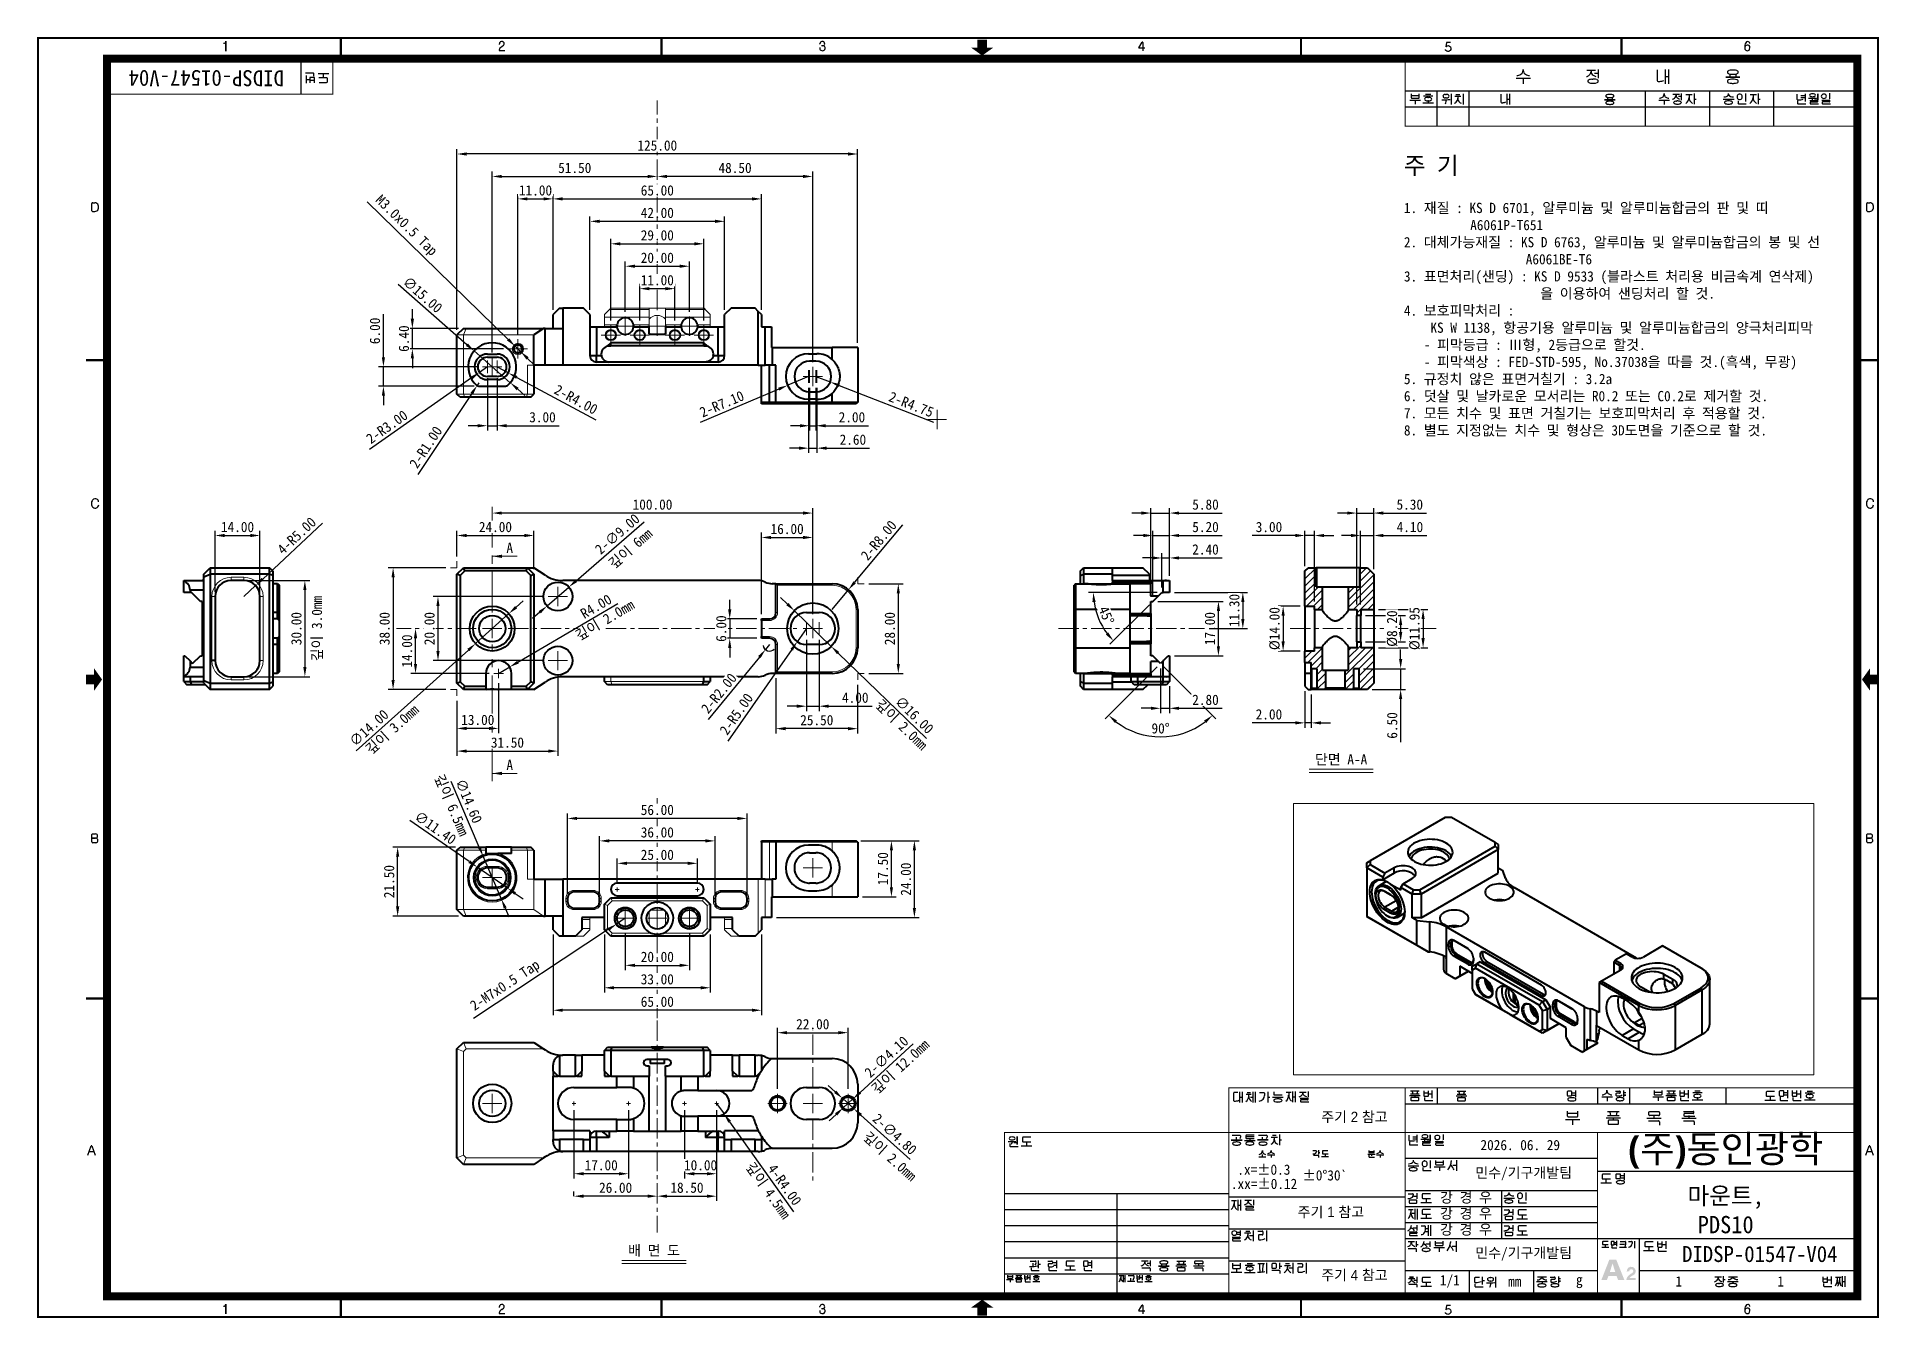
# Model space of a CAD drawing. Header units: millimetres. Extents: x 20 to 594, y 20 to 419.
import ezdxf

# ---------------------------------------------------------------- set-up
doc = ezdxf.new("R2010")
doc.units = ezdxf.units.MM
doc.linetypes.add('CENTERX2', pattern=[20.32, 12.7, -2.54, 2.54, -2.54])
doc.layers.get('0').update_dxf_attribs({"color": 6})
for name, color, linetype, lineweight in [('CENTER', 1, 'CENTERX2', 9), ('DIM', 2, 'Continuous', 9), ('HATCH', 5, 'Continuous', 13), ('OUTLINE', 3, 'Continuous', 40), ('기준선', 6, 'Continuous', 9), ('숨은선', 253, 'Continuous', 20)]:
    doc.layers.add(name, color=color, linetype=linetype, lineweight=lineweight)
doc.styles.get("Standard").update_dxf_attribs({"font": '', "height": 3.2})
doc.styles.add('굴림', font='', dxfattribs={"height": 3.2})
doc.styles.get('Standard').set_extended_font_data('GulimChe')
doc.styles.get('굴림').set_extended_font_data('GulimChe')
doc.dimstyles.new('척도 1배 - (x.xx)', dxfattribs={"dimtxt": 3.2, "dimasz": 3, "dimexe": 1.5, "dimexo": 1.5, "dimgap": 1, "dimtad": 1, "dimzin": 0, "dimdsep": 46, "dimtxsty": 'Standard', "dimcen": 0, "dimclrd": 2, "dimclre": 2, "dimclrt": 2, "dimadec": 0, "dimazin": 0, "dimtfac": 0.75, "dimtmove": 0, "dimatfit": 0, "dimfxl": 1, "dimtfill": 1, "dimtolj": 1, "dimtzin": 0, "dimarcsym": 0})
pattern_1 = [(45, (-1809.0328, -50.0248), (-1.122532, 1.122532), [])]

msp = doc.modelspace()

# ---------------------------------------------------------------- texts
at = {"layer": 'DIM', "insert": (72.5, 406.359), "char_height": 5, "width": 60, "attachment_point": 5, "rotation": 180}
msp.add_mtext('DIDSP-01547-V04', dxfattribs=at)
at = {"layer": 'DIM'}
for s, insert, char_height, width, attachment_point in [('{\\H1.6875x;주 기\\P}\\P1. 재질 : KS D 6701, 알루미늄 및 알루미늄합금의 판 및 띠  \\P          A6061P-T651                                                        \\P2. 대체가능재질 : KS D 6763, 알루미늄 및 알루미늄합금의 봉 및 선  \\P^I^I      A6061BE-T6\\P3. 표면처리(샌딩) : KS D 9533 (블라스트 처리용 비금속계 연삭제) \\P^I^I^I  을 이용하여 샌딩처리 할 것.\\P4. 보호피막처리 :\\P    KS W 1138, 항공기용 알루미늄 및 알루미늄합금의 양극처리피막\\P   - 피막등급 : {\\fHCR Batang|b0|i0|c129|p2;Ⅲ}형, 2등급으로 할것.\\P   - 피막색상 : FED-STD-595, No.37038을 따를 것.(흑색, 무광)\\P5. 규정치 않은 표면거칠기 : 3.2a\\P6. 덧살 및 날카로운 모서리는 R0.2 또는 C0.2로 제거할 것.\\P7. 모든 치수 및 표면 거칠기는 보호피막처리 후 적용할 것.\\P8. 별도 지정없는 치수 및 형상은 3D도면을 기준으로 할 것.', (446.099, 381.798), 3.2, 143.08716, 1), ('{\\H1.6875x;주 기\\P}\\P1. 재질 : KS D 6701, 알루미늄 및 알루미늄합금의 판 및 띠  \\P          A6061P-T651                                                        \\P2. 대체가능재질 : KS D 6763, 알루미늄 및 알루미늄합금의 봉 및 선  \\P^I^I      A6061BE-T6\\P3. 표면처리(샌딩) : KS D 9533 (블라스트 처리용 비금속계 연삭제) \\P^I^I^I  을 이용하여 샌딩처리 할 것.\\P4. 보호피막처리 :\\P    KS W 1138, 항공기용 알루미늄 및 알루미늄합금의 양극처리피막\\P   - 피막등급 : {\\fHCR Batang|b0|i0|c129|p2;Ⅲ}형, 2등급으로 할것.\\P   - 피막색상 : FED-STD-595, No.37038을 따를 것.(흑색, 무광)\\P5. 규정치 않은 표면거칠기 : 3.2a\\P6. 덧살 및 날카로운 모서리는 R0.2 또는 C0.2로 제거할 것.\\P7. 모든 치수 및 표면 거칠기는 보호피막처리 후 적용할 것.\\P8. 별도 지정없는 치수 및 형상은 3D도면을 기준으로 할 것.', (446.099, 381.798), 3.2, 143.08716, 1), ('{\\fGulim|b0|i0|c129|p50;\\C2;주기 2 참고}', (430.66, 82.225), 3.2, 46.05648, 5), ('{\\fGulim|b0|i0|c129|p50;\\C2;주기 2 참고}', (430.66, 82.225), 3.2, 46.05648, 5), ('{\\C2;2026. 06. 29}', (482.395, 73.612), 3.2, 48.16062, 5), ('{\\C2;.xx=±0.12}', (402.481, 61.516), 3.2, 46.05648, 5), ('{\\C2;.xx=±0.12}', (402.481, 61.516), 3.2, 46.05648, 5), ('{\\C2;.x=±0.3}', (402.416, 65.938), 3.2, 46.05648, 5), ('{\\C2;.x=±0.3}', (402.416, 65.938), 3.2, 46.05648, 5), ('{\\C2;±0%%D30\\H0.9583x;\\C256;`}', (421.401, 64.163), 3.2, 46.05648, 5), ('{\\C2;±0%%D30\\H0.9583x;\\C256;`}', (421.401, 64.163), 3.2, 46.05648, 5), ('{\\C2;민수/기구개발팀}', (483.448, 64.612), 3.2, 46.05648, 5), ('{\\C2;강 경 우}', (465.47, 57.112), 3.2, 22.01091, 5), ('{\\C2;마운트,\\PPDS10}', (546.476, 53.279), 5.4, 80, 5), ('{\\C2;마운트,\\PPDS10}', (546.476, 53.279), 5.4, 80, 5), ('{\\fGulim|b0|i0|c129|p50;\\C2;주기 1 참고}', (423.323, 52.592), 3.2, 46.05648, 5), ('{\\fGulim|b0|i0|c129|p50;\\C2;주기 1 참고}', (423.323, 52.592), 3.2, 46.05648, 5), ('{\\C2;강 경 우}', (465.47, 52.112), 3.2, 22.01091, 5), ('{\\C2;강 경 우}', (465.47, 47.112), 3.2, 22.01091, 5), ('{\\C2;민수/기구개발팀}', (483.448, 39.612), 3.2, 46.05648, 5), ('DIDSP-01547-V04', (557.117, 39.612), 5, 58.7173, 5), ('{\\fGulim|b0|i0|c129|p50;\\C2;주기 4 참고}', (430.66, 32.905), 3.2, 46.05648, 5), ('{\\fGulim|b0|i0|c129|p50;\\C2;주기 4 참고}', (430.66, 32.905), 3.2, 46.05648, 5), ('{\\C2;1/1}', (460.432, 31.112), 3.2, 12.08812, 5), ('{\\C2;1/1}', (460.432, 31.112), 3.2, 12.08812, 5), ('{\\C2;mm}', (480.68, 31.112), 3.2, 11.59127, 5), ('{\\C2;mm}', (480.68, 31.112), 3.2, 11.59127, 5), ('{\\C2;g}', (500.815, 31.112), 3.2, 11.3207, 5), ('{\\C2;g}', (500.815, 31.112), 3.2, 11.3207, 5), ('{\\C2;1}', (531.844, 31.112), 3.2, 24.73741, 5), ('{\\C2;1}', (531.844, 31.112), 3.2, 24.73741, 5), ('{\\C2;1}', (563.635, 31.112), 3.2, 26.25038, 5), ('{\\C2;1}', (563.635, 31.112), 3.2, 26.25038, 5)]:
    msp.add_mtext(s, dxfattribs=dict(at, insert=insert, char_height=char_height, width=width, attachment_point=attachment_point))
at = {"layer": 'DIM', "color": 2, "ltscale": 0.5, "char_height": 3.2, "attachment_point": 5}
for s, insert in [('\\A1;단면 A-A', (426.508, 193.789)), ('\\A1;배 면 도', (212.167, 40.608))]:
    msp.add_mtext(s, dxfattribs=dict(at, insert=insert))

# ---------------------------------------------------------------- blocks, each defined once
blk = doc.blocks.new('A-2_규격도면_동인광학')
for points in [[(296.05, 398.38), (293.05, 398.38), (293.05, 395.88), (291.05, 395.88), (294.55, 393.38), (298.05, 395.88), (296.05, 395.88)], [(15, 197.3), (15, 200.3), (17.5, 200.3), (17.5, 202.3), (20, 198.8), (17.5, 195.3), (17.5, 197.3)], [(574, 197.3), (574, 200.3), (571.5, 200.3), (571.5, 202.3), (569, 198.8), (571.5, 195.3), (571.5, 197.3)], [(296.05, 0.42), (293.05, 0.42), (293.05, 2.92), (291.05, 2.92), (294.55, 5.42), (298.05, 2.92), (296.05, 2.92)]]:
    blk.add_hatch(color=256).paths.add_polyline_path(points)
h = blk.add_hatch(color=256)
h.paths.add_polyline_path([(492.45, 12.79), (492.9, 11.57), (494.86, 11.57), (492.34, 17.9), (490.19, 17.9), (487.7, 11.57), (489.45, 11.57), (489.88, 12.79)])
h.paths.add_polyline_path([(490.33, 14.03), (491.18, 16.68), (491.2, 16.68), (492.02, 14.03)], flags=16)
h.paths.add_polyline_path([(497.23, 13.68, 0.087731), (496.02, 12.74, 0.162958), (495.5, 11.55), (498.42, 11.55), (498.42, 12.22), (496.58, 12.18, -0.364256), (496.59, 12.27, -0.086257), (497.48, 12.96, 2.012854), (495.62, 14.18), (496.38, 14.23, -2.012854)])
for p, q in [((57.91, 397.24), (58.16, 397.24)), ((58.57, 397.85), (58.57, 394.79)), ((58.57, 394.79), (58.57, 397.85)), ((143.94, 396.82), (143.94, 397.08)), ((243.95, 396.94), (243.95, 397.07)), ((343.37, 395.83), (344.47, 397.53)), ((344.66, 397.48), (344.66, 394.8)), ((82, 391.36), (82, 381.36)), ((143.86, 394.95), (145.61, 394.95)), ((144.8, 396.18), (144.7, 396.12)), ((145.14, 396.42), (144.8, 396.18)), ((145.22, 396.49), (145.14, 396.42)), ((244.86, 396.42), (244.47, 396.42)), ((244.86, 396.42), (244.87, 396.42)), ((345.26, 395.68), (343.46, 395.68)), ((85.87, 387.91), (83.48, 387.91)), ((83.73, 384.78), (83.73, 387.2)), ((84.63, 385.83), (83.73, 385.83)), ((84.81, 386.37), (84.81, 384.88)), ((86.28, 385.57), (84.81, 385.57)), ((86.07, 386.58), (84.99, 386.58)), ((86.06, 387), (86.06, 387.76)), ((86.28, 384.88), (86.28, 386.41)), ((90.69, 387.72), (87.36, 387.72)), ((90.02, 386.48), (87.64, 386.48)), ((89.03, 386.68), (89.03, 387.72)), ((90.27, 385.19), (90.27, 386.25)), ((461.12, 386.34), (465.59, 386.34)), ((463.31, 388.84), (463.31, 389.07)), ((463.31, 389.07), (463.31, 388.84)), ((463.34, 386.34), (463.34, 384.61)), ((483.14, 388.82), (485.85, 388.82)), ((484.49, 388.82), (484.49, 388.39)), ((486.68, 387.82), (485.58, 387.82)), ((486.69, 389.06), (486.69, 386.34)), ((505.1, 388.89), (505.1, 385.62)), ((507.57, 389.06), (507.57, 384.61)), ((507.57, 386.82), (508.64, 386.82)), ((508.64, 389.06), (508.64, 384.61)), ((526.49, 386.63), (530.94, 386.63)), ((530.94, 386.63), (526.49, 386.63)), ((527.76, 387.5), (527.76, 386.63)), ((529.64, 387.52), (529.64, 386.63)), ((87.68, 384.98), (90.05, 384.98)), ((426.5, 382.36), (566.5, 382.36)), ((427.94, 379.44), (431.3, 379.44)), ((428.38, 381.42), (428.38, 380.3)), ((428.38, 380.91), (430.86, 380.91)), ((428.6, 380.11), (430.66, 380.11)), ((429.62, 379.44), (429.62, 378.17)), ((430.86, 380.35), (430.86, 381.43)), ((432.21, 380.83), (435.13, 380.83)), ((432.84, 381.36), (434.49, 381.36)), ((433.52, 380.34), (433.66, 380.34)), ((433.66, 380.34), (433.79, 380.34)), ((436.5, 371.36), (436.5, 382.36)), ((437.94, 379.58), (438.05, 379.58)), ((439.12, 381.26), (439.23, 381.26)), ((439.23, 380.17), (439.12, 380.17)), ((439.23, 379.61), (439.22, 379.01)), ((439.23, 381.26), (439.33, 381.26)), ((439.33, 380.17), (439.23, 380.17)), ((440.81, 381.47), (440.81, 378.15)), ((441.94, 380.69), (443.9, 380.69)), ((442.33, 381.27), (443.51, 381.27)), ((442.92, 380.69), (442.92, 380.1)), ((444.59, 381.46), (444.59, 378.15)), ((446.5, 371.36), (446.5, 382.36)), ((456.33, 381.37), (456.33, 378.92)), ((458.19, 381.48), (458.19, 378.15)), ((458.19, 379.8), (459, 379.8)), ((459, 381.48), (459, 378.15)), ((488.7, 379.6), (492.04, 379.6)), ((492.04, 379.6), (488.7, 379.6)), ((489.66, 380.26), (489.66, 379.6)), ((491.06, 380.27), (491.06, 379.6)), ((501.5, 371.36), (501.5, 382.36)), ((505.64, 379.45), (508.99, 379.45)), ((507.27, 381.33), (507.27, 381.5)), ((507.27, 381.5), (507.27, 381.33)), ((507.3, 379.45), (507.3, 378.16)), ((509.99, 381.3), (512.02, 381.3)), ((511, 381.3), (511, 380.98)), ((512.62, 380.57), (511.79, 380.57)), ((512.62, 381.5), (512.62, 379.45)), ((514.09, 381.26), (516.07, 381.26)), ((515.04, 381.26), (515.04, 380.33)), ((516.6, 381.5), (516.6, 378.17)), ((516.6, 379.82), (517.23, 379.82)), ((521.5, 371.36), (521.5, 382.36)), ((525.74, 379.77), (529.07, 379.77)), ((525.89, 380.46), (526, 380.46)), ((527.4, 381.18), (527.4, 381.52)), ((528.8, 380.46), (528.91, 380.46)), ((530.03, 380.49), (530.03, 380.52)), ((530.03, 380.48), (530.03, 380.49)), ((531.64, 380.52), (531.64, 380.49)), ((531.64, 380.49), (531.64, 380.48)), ((532.68, 381.51), (532.68, 379.08)), ((534.07, 381.26), (536.05, 381.26)), ((535.02, 381.26), (535.02, 380.33)), ((536.58, 381.5), (536.58, 378.17)), ((536.58, 379.82), (537.21, 379.82)), ((541.5, 371.36), (541.5, 382.36)), ((548.71, 381.35), (548.71, 379.82)), ((548.92, 379.58), (549.09, 379.56)), ((549.94, 380.89), (551.24, 380.89)), ((549.95, 380.26), (551.24, 380.26)), ((551.24, 381.47), (551.24, 379.05)), ((552.3, 380.07), (554.78, 380.14)), ((552.71, 379.35), (555.01, 379.35)), ((553.55, 380.1), (553.57, 379.86)), ((555.18, 379.82), (554.16, 379.82)), ((555.18, 381.47), (555.18, 379.44)), ((555.18, 379.44), (555.18, 381.47)), ((556.45, 379.49), (558.74, 379.49)), ((558.91, 381.64), (558.91, 379.91)), ((426.5, 377.36), (566.5, 377.36)), ((432, 378.6), (435.34, 378.6)), ((433.66, 379.25), (433.52, 379.25)), ((433.66, 379.25), (433.66, 378.6)), ((433.79, 379.25), (433.66, 379.25)), ((530.32, 379.26), (530.32, 378.51)), ((530.51, 378.35), (532.89, 378.35)), ((548.92, 379.24), (548.92, 378.48)), ((549.11, 378.33), (551.49, 378.33)), ((552.84, 378.7), (552.84, 378.43)), ((555, 378.88), (552.99, 378.87)), ((553.05, 378.28), (555.4, 378.28)), ((556.57, 378.76), (556.57, 378.48)), ((558.73, 378.94), (556.72, 378.92)), ((556.78, 378.34), (559.13, 378.34)), ((16.84, 345), (16.84, 347.24)), ((17.07, 347.48), (17.76, 347.48)), ((570.52, 345), (570.52, 347.24)), ((570.75, 347.48), (571.44, 347.48)), ((18.91, 254.23), (18.87, 254.4)), ((572.59, 254.23), (572.55, 254.4)), ((16.83, 148.14), (16.83, 150.42)), ((17.06, 150.63), (17.97, 150.63)), ((570.51, 148.14), (570.51, 150.42)), ((570.74, 150.63), (571.64, 150.63)), ((16.83, 149.35), (17.97, 149.35)), ((17.97, 149.35), (16.83, 149.35)), ((18.03, 147.9), (17.08, 147.9)), ((17.97, 149.35), (17.99, 149.35)), ((570.51, 149.35), (571.64, 149.35)), ((571.64, 149.35), (570.51, 149.35)), ((571.71, 147.9), (570.75, 147.9)), ((571.64, 149.35), (571.66, 149.35)), ((372.96, 69.66), (372.96, 67.56)), ((374.26, 69.99), (373.21, 69.99)), ((374.81, 70.21), (374.81, 66.87)), ((375.62, 70.21), (375.62, 66.87)), ((376.94, 69.48), (378.46, 69.48)), ((377.17, 70.04), (378.23, 70.04)), ((377.7, 68.8), (377.7, 69.48)), ((378.99, 70.21), (378.99, 66.87)), ((379.7, 70.21), (379.7, 66.87)), ((381.02, 70.02), (382.37, 70.02)), ((382.63, 69.77), (382.63, 69.13)), ((383.63, 70.21), (383.63, 66.87)), ((385.49, 70.25), (385.49, 69.51)), ((385.75, 69.27), (388.11, 69.27)), ((389.4, 70.08), (390.94, 70.08)), ((390.16, 70.08), (390.16, 69.15)), ((391.35, 70.3), (391.35, 66.96)), ((392.16, 70.3), (392.16, 66.96)), ((393.55, 70.12), (395.57, 70.12)), ((394.56, 70.12), (394.56, 69.81)), ((394.56, 70.12), (394.56, 69.81)), ((396.2, 70.32), (396.2, 68.6)), ((427.85, 69.05), (431.2, 69.05)), ((428.13, 70.53), (430.91, 70.53)), ((428.13, 69.58), (430.91, 69.58)), ((428.68, 70.37), (428.86, 69.58)), ((429.52, 69.05), (429.52, 68.46)), ((430.36, 70.36), (430.18, 69.58)), ((432.31, 70.58), (432.31, 69.05)), ((432.31, 69.88), (433.77, 69.88)), ((433.77, 69.09), (433.77, 70.58)), ((433.96, 69.62), (434.85, 69.62)), ((434.85, 70.68), (434.85, 68.26)), ((436.5, 71.5), (436.5, 66.5)), ((442.67, 70.42), (445.46, 70.42)), ((442.67, 69.48), (445.46, 69.48)), ((443.23, 70.27), (443.4, 69.48)), ((444.9, 70.25), (444.72, 69.48)), ((477.05, 70.25), (477.05, 69.19)), ((477.25, 69), (478.29, 69)), ((478.31, 70.44), (477.26, 70.44)), ((478.5, 69.19), (478.5, 70.22)), ((478.67, 69.94), (479.6, 69.94)), ((478.68, 69.21), (479.6, 69.21)), ((479.6, 70.66), (479.6, 68.54)), ((486.5, 71.5), (486.5, 66.5)), ((489.45, 70.52), (489.45, 70.7)), ((489.45, 70.7), (489.45, 70.52)), ((492.1, 70.47), (493.32, 70.47)), ((492.24, 69.62), (492.24, 69.19)), ((493.36, 69.79), (492.47, 69.79)), ((493.59, 70.28), (493.59, 70.01)), ((494.62, 70.65), (494.62, 68.6)), ((495.29, 69.95), (494.62, 69.95)), ((495.29, 69.18), (494.62, 69.18)), ((494.62, 69.18), (495.29, 69.18)), ((496.5, 71.5), (496.5, 66.5)), ((504.15, 70.64), (504.15, 69.52)), ((504.15, 70.13), (506.63, 70.13)), ((504.37, 69.32), (506.43, 69.32)), ((506.63, 69.57), (506.63, 70.65)), ((507.81, 69.06), (511.16, 69.06)), ((508.09, 70.54), (510.87, 70.54)), ((508.09, 69.6), (510.87, 69.6)), ((508.64, 70.39), (508.82, 69.6)), ((509.48, 69.06), (509.48, 68.47)), ((510.31, 70.37), (510.14, 69.6)), ((512.18, 70.6), (512.18, 69.07)), ((512.18, 69.91), (513.65, 69.91)), ((513.65, 69.11), (513.65, 70.6)), ((513.84, 69.65), (514.73, 69.65)), ((514.73, 70.7), (514.73, 68.28)), ((516.21, 69.98), (519.12, 69.98)), ((516.83, 70.5), (518.49, 70.5)), ((517.52, 69.48), (517.65, 69.48)), ((517.65, 69.48), (517.79, 69.48)), ((526.5, 71.5), (526.5, 66.5)), ((539.12, 70.11), (539.12, 69.05)), ((541.71, 70.32), (539.34, 70.32)), ((543.21, 70.31), (543.21, 69.12)), ((544.47, 70.49), (543.42, 70.49)), ((544.66, 69.12), (544.66, 70.27)), ((544.83, 70), (545.76, 70)), ((544.84, 69.27), (545.76, 69.27)), ((545.76, 70.71), (545.76, 68.28)), ((547.22, 70.59), (547.22, 69.07)), ((547.22, 69.9), (548.69, 69.9)), ((548.69, 69.11), (548.69, 70.6)), ((548.87, 69.64), (549.77, 69.64)), ((549.77, 70.69), (549.77, 68.28)), ((551.25, 69.93), (554.16, 69.93)), ((551.87, 70.46), (553.53, 70.46)), ((552.55, 69.44), (552.69, 69.44)), ((552.69, 69.44), (552.83, 69.44)), ((374.81, 68.53), (375.62, 68.53)), ((378.99, 68.49), (378.27, 68.49)), ((383.63, 68.57), (384.28, 68.57)), ((385.06, 68.59), (388.39, 68.59)), ((391.35, 68.62), (392.16, 68.62)), ((393.73, 68.28), (396.02, 68.28)), ((393.85, 67.55), (393.85, 67.28)), ((396.01, 67.73), (394, 67.71)), ((394.06, 67.13), (396.41, 67.13)), ((426.5, 66.5), (566.5, 66.5)), ((428.29, 68.31), (428.29, 67.7)), ((430.58, 68.46), (428.47, 68.46)), ((428.52, 67.55), (430.58, 67.55)), ((430.75, 67.76), (430.75, 68.31)), ((432.51, 68.88), (433.6, 68.88)), ((432.52, 68.46), (432.52, 67.7)), ((432.72, 67.55), (435.1, 67.55)), ((442.39, 68.95), (445.74, 68.95)), ((442.83, 68.21), (442.83, 67.6)), ((445.12, 68.36), (443.02, 68.36)), ((443.07, 67.45), (445.12, 67.45)), ((444.06, 68.95), (444.06, 68.36)), ((445.3, 67.65), (445.3, 68.21)), ((477.06, 64.22), (477.06, 62.73)), ((477.06, 63.54), (480.36, 63.54)), ((480.36, 62.79), (480.36, 64.23)), ((487.81, 68.65), (491.16, 68.65)), ((489.48, 68.65), (489.48, 67.36)), ((489.57, 64.1), (493.28, 64.1)), ((490.3, 63.89), (490.54, 62.84)), ((492.54, 63.87), (492.3, 62.84)), ((492.42, 68.95), (492.75, 68.94)), ((502.52, 63.03), (502.52, 63.84)), ((502.83, 64.04), (505.57, 64.04)), ((503.71, 68.66), (507.07, 68.66)), ((505.39, 68.66), (505.39, 67.38)), ((505.81, 63.77), (505.81, 63.03)), ((508.25, 68.32), (508.25, 67.71)), ((510.54, 68.47), (508.43, 68.47)), ((508.48, 67.57), (510.54, 67.57)), ((510.71, 67.77), (510.71, 68.32)), ((512.39, 68.9), (513.47, 68.9)), ((512.4, 68.48), (512.4, 67.72)), ((512.6, 67.57), (514.98, 67.57)), ((513.27, 64.12), (516.33, 64.12)), ((513.43, 63.22), (513.43, 62.86)), ((516.31, 63.46), (513.63, 63.44)), ((516, 67.74), (519.33, 67.74)), ((517.65, 68.39), (517.52, 68.39)), ((517.65, 68.39), (517.65, 67.74)), ((517.79, 68.39), (517.65, 68.39)), ((538.7, 67.58), (542.03, 67.58)), ((539.36, 68.82), (541.75, 68.82)), ((540.36, 68.62), (540.36, 67.58)), ((543.41, 68.92), (544.45, 68.92)), ((543.43, 68.51), (543.43, 67.78)), ((543.68, 67.57), (545.86, 67.57)), ((547.42, 68.89), (548.51, 68.89)), ((547.44, 68.47), (547.44, 67.72)), ((547.63, 67.57), (550.02, 67.57)), ((551.03, 67.69), (554.37, 67.69)), ((552.69, 68.35), (552.55, 68.35)), ((552.69, 68.35), (552.69, 67.69)), ((552.83, 68.35), (552.69, 68.35)), ((476.47, 61.58), (480.94, 61.58)), ((477.34, 62.46), (480.1, 62.46)), ((478.7, 61.58), (478.7, 59.88)), ((489.2, 62.13), (493.66, 62.13)), ((489.57, 62.84), (493.28, 62.84)), ((489.78, 61.14), (489.78, 60.33)), ((492.83, 61.34), (490.02, 61.34)), ((490.09, 60.13), (492.83, 60.13)), ((491.42, 62.13), (491.42, 61.34)), ((493.07, 60.4), (493.07, 61.14)), ((501.93, 62.04), (506.4, 62.04)), ((502.41, 61.15), (505.51, 61.15)), ((505.57, 62.83), (502.76, 62.83)), ((504.16, 62.04), (504.16, 62.83)), ((505.79, 60.85), (505.79, 59.83)), ((512.83, 62.02), (517.29, 62.02)), ((513.3, 61.14), (516.41, 61.14)), ((513.72, 62.66), (516.85, 62.66)), ((515.05, 62.02), (515.05, 62.81)), ((516.68, 60.84), (516.68, 59.88)), ((15.52, 50.44), (16.6, 53.35)), ((16.77, 53.34), (17.82, 50.45)), ((302.61, 54.7), (305.09, 54.77)), ((303.16, 54.06), (303.16, 53.4)), ((303.37, 53.18), (305.74, 53.18)), ((303.86, 54.73), (303.87, 54.41)), ((305.48, 54.37), (304.46, 54.37)), ((305.48, 56.31), (305.48, 53.84)), ((305.48, 53.84), (305.48, 56.31)), ((306.72, 53.36), (310.05, 53.36)), ((307.14, 55.89), (307.14, 54.83)), ((309.73, 56.1), (307.36, 56.1)), ((307.39, 54.6), (309.77, 54.6)), ((308.38, 54.4), (308.38, 53.36)), ((372.26, 55.2), (375.6, 55.2)), ((375.6, 55.2), (372.26, 55.2)), ((372.54, 56.69), (374.87, 56.69)), ((373.74, 56.13), (373.74, 55.2)), ((375.15, 56.46), (375.15, 56.1)), ((376.36, 55.03), (379.69, 55.03)), ((376.79, 56.51), (376.79, 55.89)), ((379.36, 56.22), (376.79, 56.22)), ((377.03, 55.7), (379.42, 55.7)), ((379.41, 56.73), (377.04, 56.73)), ((378.02, 55.7), (378.02, 55.03)), ((380.44, 55.21), (383.78, 55.21)), ((383.78, 55.21), (380.44, 55.21)), ((380.79, 56.69), (383.12, 56.69)), ((381.92, 56.13), (381.92, 55.21)), ((383.4, 56.46), (383.4, 56.1)), ((384.66, 51.85), (384.66, 51.97)), ((384.66, 51.97), (384.66, 51.85)), ((384.73, 56.12), (386.69, 56.12)), ((385.15, 56.68), (386.2, 56.68)), ((385.68, 55.44), (385.68, 56.12)), ((387.26, 56.89), (387.26, 53.55)), ((387.26, 55.25), (387.92, 55.25)), ((397.74, 51.89), (398.67, 51.89)), ((398.8, 51.75), (398.8, 51.52)), ((399.47, 52.01), (399.47, 50.8)), ((400.67, 51.72), (400.67, 51.02)), ((402.39, 51.87), (400.81, 51.87)), ((415.17, 51.96), (415.17, 51.39)), ((416.82, 51.44), (416.82, 51.96)), ((418.66, 51.85), (418.66, 51.97)), ((418.66, 51.97), (418.66, 51.85)), ((427.62, 56.7), (427.62, 55.17)), ((427.83, 54.93), (428, 54.91)), ((427.83, 54.59), (427.83, 53.83)), ((428.03, 53.68), (430.41, 53.68)), ((428.86, 56.24), (430.16, 56.24)), ((428.86, 55.61), (430.16, 55.61)), ((430.16, 56.82), (430.16, 54.4)), ((431.37, 55.42), (433.86, 55.49)), ((431.79, 54.7), (434.09, 54.7)), ((431.91, 54.05), (431.91, 53.78)), ((434.07, 54.23), (432.06, 54.22)), ((432.13, 53.63), (434.47, 53.63)), ((432.63, 55.45), (432.64, 55.21)), ((434.25, 55.17), (433.24, 55.17)), ((434.25, 56.82), (434.25, 54.79)), ((434.25, 54.79), (434.25, 56.82)), ((435.87, 54.78), (438.17, 54.78)), ((436, 54.05), (436, 53.78)), ((438.16, 54.23), (436.15, 54.22)), ((436.21, 53.63), (438.56, 53.63)), ((438.34, 56.94), (438.34, 55.21)), ((570.16, 50.44), (571.24, 53.35)), ((571.4, 53.34), (572.46, 50.45)), ((15.94, 51.58), (17.41, 51.58)), ((380.84, 49.99), (383.06, 49.99)), ((381.94, 49.99), (381.94, 50.69)), ((383.57, 50.6), (385.81, 50.6)), ((384.68, 50.6), (384.68, 49.74)), ((397.85, 50.5), (399.33, 50.5)), ((399.47, 51.3), (399.91, 51.3)), ((399.48, 50.39), (399.48, 49.79)), ((400.39, 50.04), (402.61, 50.04)), ((400.83, 50.87), (402.42, 50.87)), ((401.49, 50.73), (401.49, 50.04)), ((414.88, 50.83), (417.1, 50.83)), ((415.17, 51.65), (416.82, 51.65)), ((415.17, 50.46), (415.17, 50.02)), ((415.33, 51.26), (416.66, 51.26)), ((415.34, 49.89), (416.92, 49.89)), ((415.99, 50.83), (415.99, 50.26)), ((417.57, 50.6), (419.8, 50.6)), ((418.68, 50.6), (418.68, 49.74)), ((426.5, 49.5), (486.5, 49.5)), ((427.41, 47.12), (430.74, 47.12)), ((427.56, 47.81), (427.67, 47.81)), ((429.07, 48.53), (429.07, 48.87)), ((430.47, 47.81), (430.57, 47.81)), ((431.76, 47.78), (431.76, 47.8)), ((431.76, 47.76), (431.76, 47.78)), ((431.98, 46.61), (431.98, 45.86)), ((433.37, 47.8), (433.37, 47.78)), ((433.37, 47.78), (433.37, 47.76)), ((434.34, 48.86), (434.34, 46.43)), ((435.56, 46.84), (438.92, 46.84)), ((436, 48.77), (436, 47.65)), ((436, 48.26), (438.48, 48.26)), ((436.21, 47.45), (438.28, 47.45)), ((437.24, 46.84), (437.24, 45.56)), ((438.48, 47.69), (438.48, 48.78)), ((440.69, 47.5), (440.81, 47.36)), ((440.84, 48.77), (440.84, 48.46)), ((441.33, 47.34), (442.55, 47.34)), ((442.55, 48.9), (442.55, 45.59)), ((570.58, 51.58), (572.05, 51.58)), ((432.18, 45.7), (434.56, 45.7)), ((486.5, 45.5), (566.5, 45.5)), ((487.49, 41.82), (490.82, 41.82)), ((487.91, 44.34), (487.91, 43.29)), ((490.5, 44.56), (488.12, 44.56)), ((488.15, 43.06), (490.53, 43.06)), ((489.14, 42.85), (489.14, 41.82)), ((492.22, 44.4), (492.22, 43.35)), ((493.49, 44.59), (492.43, 44.59)), ((492.43, 43.15), (493.46, 43.15)), ((493.68, 43.35), (493.68, 44.37)), ((493.84, 44.1), (494.77, 44.1)), ((493.85, 43.37), (494.77, 43.37)), ((494.77, 44.81), (494.77, 42.7)), ((301.5, 38.5), (371.5, 38.5)), ((336.5, 38.5), (336.5, 7.5)), ((371.5, 37.5), (426.5, 37.5)), ((372.34, 36.35), (373.88, 36.35)), ((373.1, 36.35), (373.1, 35.41)), ((374.29, 36.56), (374.29, 33.23)), ((374.29, 34.88), (375.1, 34.88)), ((375.1, 36.56), (375.1, 33.23)), ((376.49, 36.39), (378.51, 36.39)), ((376.67, 34.54), (378.97, 34.54)), ((377.5, 36.39), (377.5, 36.08)), ((377.5, 36.39), (377.5, 36.08)), ((379.15, 36.59), (379.15, 34.86)), ((426.5, 39.5), (486.5, 39.5)), ((426.5, 34.5), (486.5, 34.5)), ((427.43, 38.46), (428.81, 38.46)), ((427.78, 36.26), (427.78, 35.65)), ((429.95, 36.41), (427.96, 36.41)), ((428.01, 35.5), (429.95, 35.5)), ((429.03, 38.31), (429.03, 37.95)), ((430.14, 37.63), (429.21, 37.63)), ((430.13, 35.71), (430.13, 36.26)), ((430.14, 38.65), (430.14, 36.81)), ((431.39, 35.71), (434.72, 35.71)), ((431.81, 38.24), (431.81, 37.18)), ((434.4, 38.45), (432.03, 38.45)), ((432.05, 36.95), (434.44, 36.95)), ((433.05, 36.75), (433.05, 35.71)), ((456.5, 39.5), (456.5, 24.5)), ((457.23, 37.06), (460.56, 37.06)), ((457.38, 37.76), (457.48, 37.76)), ((458.89, 38.47), (458.89, 38.81)), ((460.29, 37.76), (460.39, 37.76)), ((461.52, 37.79), (461.52, 37.81)), ((461.52, 37.78), (461.52, 37.79)), ((461.8, 36.56), (461.8, 35.8)), ((462, 35.65), (464.38, 35.65)), ((463.13, 37.81), (463.13, 37.79)), ((463.13, 37.79), (463.13, 37.78)), ((464.16, 38.8), (464.16, 36.38)), ((301.5, 33.5), (371.5, 33.5)), ((376.79, 33.81), (376.79, 33.54)), ((378.95, 33.99), (376.94, 33.98)), ((377.01, 33.4), (379.35, 33.4)), ((426.5, 29.5), (486.5, 29.5)), ((427.5, 33.49), (429.03, 33.49)), ((428.26, 33.49), (428.26, 32.55)), ((429.51, 32.26), (428.71, 32.26)), ((429.51, 33.7), (429.51, 30.4)), ((430.26, 33.7), (430.26, 30.4)), ((431.39, 30.8), (434.72, 30.8)), ((431.81, 33.32), (431.81, 32.27)), ((434.4, 33.54), (432.03, 33.54)), ((432.05, 32.04), (434.44, 32.04)), ((433.05, 31.83), (433.05, 30.8)), ((457.36, 33.42), (458.73, 33.42)), ((457.71, 31.22), (457.71, 30.61)), ((459.88, 31.37), (457.89, 31.37)), ((457.94, 30.46), (459.88, 30.46)), ((458.95, 33.27), (458.95, 32.91)), ((460.07, 32.59), (459.14, 32.59)), ((460.06, 30.67), (460.06, 31.22)), ((460.07, 33.61), (460.07, 31.77)), ((461.32, 30.67), (464.65, 30.67)), ((461.74, 33.2), (461.74, 32.14)), ((464.33, 33.41), (461.96, 33.41)), ((461.98, 31.91), (464.37, 31.91)), ((462.98, 31.7), (462.98, 30.67)), ((301.5, 28.5), (371.5, 28.5)), ((301.5, 23.5), (371.5, 23.5)), ((371.5, 27.5), (426.5, 27.5)), ((372.51, 24.95), (374.81, 24.95)), ((372.63, 24.22), (372.63, 23.95)), ((374.79, 24.4), (372.78, 24.38)), ((372.85, 23.8), (375.2, 23.8)), ((374.06, 26.45), (374.97, 26.45)), ((374.06, 25.79), (374.97, 25.79)), ((374.97, 27.01), (374.97, 25.28)), ((376.42, 26.23), (378.38, 26.23)), ((376.8, 26.81), (377.99, 26.81)), ((377.4, 26.23), (377.4, 25.64)), ((377.96, 25.43), (379.07, 25.43)), ((379.07, 26.99), (379.07, 23.68)), ((380.57, 26.8), (381.91, 26.8)), ((380.71, 25.39), (380.71, 24.34)), ((380.82, 24.14), (380.9, 24.11)), ((381.91, 25.61), (380.89, 25.61)), ((380.9, 24.11), (381.04, 24.09)), ((382.12, 26.6), (382.12, 25.81)), ((383.25, 27.01), (383.25, 23.67)), ((426.5, 24.5), (566.5, 24.5)), ((427.4, 23.52), (429.43, 23.52)), ((427.71, 26.6), (430, 26.6)), ((427.83, 25.87), (427.83, 25.6)), ((429.99, 26.05), (427.98, 26.03)), ((428.04, 25.45), (430.39, 25.45)), ((428.27, 27.85), (428.46, 27.74)), ((428.4, 28.57), (428.4, 28.46)), ((428.41, 23.52), (428.41, 23.2)), ((428.94, 27.84), (430.17, 27.84)), ((429.9, 23.66), (429.9, 21.84)), ((430.17, 28.66), (430.17, 26.93)), ((431.52, 28.41), (432.56, 28.41)), ((432.36, 23.55), (432.36, 23.45)), ((432.67, 26.65), (433.62, 26.65)), ((432.82, 27.64), (433.62, 27.64)), ((433.62, 28.63), (433.62, 25.31)), ((434.14, 23.6), (434.14, 21.88)), ((434.35, 28.64), (434.35, 25.3)), ((435.83, 23.61), (435.83, 22.49)), ((435.83, 23.1), (438.31, 23.1)), ((438.31, 22.53), (438.31, 23.61)), ((440.62, 23.56), (440.62, 23.26)), ((442.4, 23.65), (442.4, 20.33)), ((457.36, 28.42), (458.73, 28.42)), ((457.71, 26.22), (457.71, 25.61)), ((459.88, 26.37), (457.89, 26.37)), ((457.94, 25.46), (459.88, 25.46)), ((458.95, 28.27), (458.95, 27.91)), ((460.07, 27.59), (459.14, 27.59)), ((460.06, 25.67), (460.06, 26.22)), ((460.07, 28.61), (460.07, 26.77)), ((461.32, 25.67), (464.65, 25.67)), ((461.74, 28.2), (461.74, 27.14)), ((464.33, 28.41), (461.96, 28.41)), ((461.98, 26.91), (464.37, 26.91)), ((462.98, 26.7), (462.98, 25.67)), ((488.08, 23.43), (488.08, 22.72)), ((489.8, 23.57), (488.22, 23.57)), ((490.76, 23.44), (490.76, 22.65)), ((491.61, 23.57), (490.9, 23.57)), ((491.73, 22.65), (491.73, 23.42)), ((491.84, 23.24), (492.46, 23.24)), ((492.46, 23.71), (492.46, 22.09)), ((493.56, 23.57), (495.11, 23.57)), ((495.27, 23.44), (495.27, 22.71)), ((496.2, 23.56), (497.09, 23.56)), ((497.27, 23.4), (497.27, 22.97)), ((498.01, 23.7), (498.01, 21.48)), ((499.5, 24.5), (499.5, 7.5)), ((501.25, 23.23), (501.25, 22.17)), ((503.84, 23.44), (501.46, 23.44)), ((505.24, 23.54), (505.24, 22.01)), ((506.7, 22.05), (506.7, 23.54)), ((507.78, 23.64), (507.78, 21.22)), ((301.5, 18.5), (371.5, 18.5)), ((309.48, 17.43), (311.11, 17.43)), ((312.04, 17.66), (312.04, 15.19)), ((315.01, 17.45), (316.18, 17.45)), ((316.45, 17.26), (316.45, 16.84)), ((317.71, 17.66), (317.71, 15.22)), ((323.34, 17.44), (320.97, 17.44)), ((326.14, 17.25), (326.14, 16.06)), ((327.4, 17.44), (326.35, 17.44)), ((328.69, 17.66), (328.69, 15.22)), ((344.29, 17.47), (346.31, 17.47)), ((345.3, 17.47), (345.3, 17.15)), ((346.95, 17.67), (346.95, 15.85)), ((355.25, 17.42), (358.03, 17.42)), ((355.8, 17.27), (355.97, 16.48)), ((357.47, 17.25), (357.29, 16.48)), ((360.89, 16.72), (360.89, 17.33)), ((361.13, 17.48), (363.18, 17.48)), ((363.36, 17.27), (363.36, 16.72)), ((371.5, 17.5), (426.5, 17.5)), ((427.47, 21.39), (429.69, 21.39)), ((429.9, 22.6), (430.57, 22.6)), ((429.92, 21.22), (429.92, 20.32)), ((432.23, 22.83), (432.42, 22.72)), ((432.92, 22.78), (434.14, 22.78)), ((435.39, 21.63), (438.74, 21.63)), ((436.04, 22.29), (438.11, 22.29)), ((437.06, 21.63), (437.06, 20.35)), ((440.47, 22.29), (440.59, 22.15)), ((441.18, 22.08), (442.4, 22.08)), ((487.8, 21.74), (490.02, 21.74)), ((488.24, 22.57), (489.83, 22.57)), ((488.9, 22.43), (488.9, 21.74)), ((490.9, 22.52), (491.59, 22.52)), ((490.91, 22.24), (490.91, 21.76)), ((491.08, 21.62), (492.53, 21.62)), ((491.85, 22.75), (492.46, 22.75)), ((495.56, 21.73), (493.33, 21.73)), ((493.48, 22.71), (493.55, 22.71)), ((500.83, 20.7), (504.16, 20.7)), ((501.49, 21.94), (503.87, 21.94)), ((502.48, 21.73), (502.48, 20.7)), ((505.24, 22.84), (506.7, 22.84)), ((505.44, 21.83), (506.53, 21.83)), ((505.45, 21.42), (505.45, 20.66)), ((505.65, 20.51), (508.03, 20.51)), ((506.89, 22.58), (507.78, 22.58)), ((301.5, 13.5), (371.5, 13.5)), ((302.12, 11.72), (304.35, 11.72)), ((302.41, 13.04), (302.41, 12.29)), ((302.41, 12.7), (304.06, 12.7)), ((302.55, 12.16), (303.93, 12.16)), ((303.24, 11.72), (303.24, 10.87)), ((304.06, 12.32), (304.06, 13.04)), ((304.85, 11.99), (307.08, 11.99)), ((305.03, 12.97), (306.89, 12.97)), ((305.03, 12.34), (306.89, 12.34)), ((306.67, 11.59), (305.26, 11.59)), ((305.4, 12.87), (305.52, 12.34)), ((305.96, 11.99), (305.96, 11.59)), ((306.52, 12.86), (306.4, 12.34)), ((307.77, 13.01), (307.77, 11.99)), ((307.77, 12.55), (308.74, 12.55)), ((307.9, 11.87), (308.63, 11.87)), ((307.91, 11.6), (307.91, 11.09)), ((308.74, 12.02), (308.74, 13.01)), ((308.87, 12.37), (309.46, 12.37)), ((309.28, 15.71), (309.8, 15.72)), ((309.46, 13.08), (309.46, 11.46)), ((309.8, 15.37), (309.8, 14.73)), ((310.06, 14.51), (312.33, 14.51)), ((310.31, 16.75), (310.31, 15.74)), ((310.45, 12.59), (312.39, 12.59)), ((310.87, 12.95), (311.97, 12.95)), ((311.32, 12.26), (311.41, 12.26)), ((311.41, 11.54), (311.32, 11.54)), ((311.41, 12.26), (311.5, 12.26)), ((311.41, 11.54), (311.41, 11.1)), ((311.5, 11.54), (311.41, 11.54)), ((312.69, 16.39), (312.04, 16.39)), ((315.15, 16.45), (315.15, 15.88)), ((315.29, 15.45), (315.29, 14.73)), ((315.33, 15.64), (315.66, 15.63)), ((316.22, 16.62), (315.38, 16.62)), ((315.54, 14.51), (317.82, 14.51)), ((316.79, 16.95), (317.71, 16.95)), ((316.79, 16.21), (317.71, 16.21)), ((320.33, 14.7), (323.66, 14.7)), ((320.75, 17.23), (320.75, 16.17)), ((321, 15.94), (323.38, 15.94)), ((321.99, 15.73), (321.99, 14.7)), ((326.34, 15.87), (327.38, 15.87)), ((326.36, 15.45), (326.36, 14.73)), ((326.61, 14.51), (328.79, 14.51)), ((327.59, 16.06), (327.59, 17.22)), ((327.76, 16.95), (328.69, 16.95)), ((327.77, 16.21), (328.69, 16.21)), ((337.25, 12.94), (338.28, 12.94)), ((337.76, 12.94), (337.76, 12.32)), ((338.55, 13.09), (338.55, 10.86)), ((338.55, 11.97), (339.09, 11.97)), ((339.09, 13.09), (339.09, 10.86)), ((340.08, 12.96), (341.65, 12.96)), ((340.84, 12.09), (340.84, 11.13)), ((341.82, 12.8), (341.82, 12.1)), ((342.79, 13.01), (342.79, 11.99)), ((342.79, 12.55), (343.77, 12.55)), ((342.92, 11.87), (343.65, 11.87)), ((342.93, 11.6), (342.93, 11.09)), ((343.77, 12.02), (343.77, 13.01)), ((343.89, 12.37), (344.49, 12.37)), ((344.39, 15.33), (346.72, 15.33)), ((344.49, 13.08), (344.49, 11.46)), ((345.47, 12.59), (347.41, 12.59)), ((345.89, 12.95), (346.99, 12.95)), ((346.04, 16.76), (346.95, 16.76)), ((346.34, 12.26), (346.43, 12.26)), ((346.43, 11.54), (346.34, 11.54)), ((346.43, 12.26), (346.53, 12.26)), ((346.53, 11.54), (346.43, 11.54)), ((346.43, 11.54), (346.43, 11.1)), ((346.92, 15.1), (346.92, 14.34)), ((349.57, 15.85), (352.91, 15.85)), ((352.91, 15.85), (349.57, 15.85)), ((350.53, 16.51), (350.53, 15.85)), ((351.94, 16.52), (351.94, 15.85)), ((354.97, 15.95), (358.32, 15.95)), ((355.25, 16.48), (358.03, 16.48)), ((355.4, 15.2), (355.4, 14.6)), ((357.69, 15.36), (355.59, 15.36)), ((355.64, 14.45), (357.69, 14.45)), ((356.63, 15.95), (356.63, 15.36)), ((357.87, 14.65), (357.87, 15.2)), ((360.46, 15.98), (363.81, 15.98)), ((360.81, 15.31), (363.14, 15.31)), ((363.18, 16.57), (361.08, 16.57)), ((362.13, 15.98), (362.13, 16.57)), ((363.35, 15.09), (363.35, 14.33)), ((372.23, 13.94), (375.56, 13.94)), ((372.65, 16.82), (372.65, 15.34)), ((372.65, 16.12), (375.14, 16.12)), ((372.85, 15.17), (374.93, 15.17)), ((373.89, 14.95), (373.89, 13.94)), ((375.14, 15.37), (375.14, 16.84)), ((376.33, 13.91), (379.67, 13.91)), ((376.55, 16.15), (379.46, 16.15)), ((377.17, 16.67), (378.83, 16.67)), ((377.85, 15.65), (377.99, 15.65)), ((377.99, 14.56), (377.85, 14.56)), ((377.99, 15.65), (378.13, 15.65)), ((377.99, 14.56), (377.99, 13.91)), ((378.13, 14.56), (377.99, 14.56)), ((380.46, 13.98), (380.83, 13.98)), ((380.56, 16.65), (382.59, 16.65)), ((381.03, 16.33), (381.03, 16.13)), ((382.16, 16.34), (382.16, 16.13)), ((383.28, 16.88), (383.28, 13.56)), ((384.9, 16.49), (384.87, 15.47)), ((384.9, 14.61), (387.12, 14.61)), ((385.07, 15.27), (386.11, 15.27)), ((386.17, 16.68), (385.11, 16.68)), ((386.32, 15.47), (386.36, 16.46)), ((387.33, 16.87), (387.33, 15.05)), ((387.33, 15.81), (388, 15.81)), ((387.35, 14.43), (387.35, 13.54)), ((388.81, 16.1), (390.77, 16.1)), ((389.2, 16.68), (390.38, 16.68)), ((389.79, 16.1), (389.79, 15.51)), ((390.35, 15.31), (391.46, 15.31)), ((391.46, 16.87), (391.46, 13.56)), ((392.91, 16.7), (394.25, 16.7)), ((393.04, 15.29), (393.04, 14.24)), ((393.15, 14.03), (393.23, 14)), ((394.24, 15.5), (393.22, 15.5)), ((393.23, 14), (393.38, 13.99)), ((394.46, 16.49), (394.46, 15.71)), ((395.59, 16.91), (395.59, 13.57)), ((426.5, 14.5), (486.5, 14.5)), ((427.48, 11.99), (429.51, 11.99)), ((427.87, 12.41), (429.12, 12.41)), ((429.12, 12.41), (427.87, 12.41)), ((428.49, 11.99), (428.49, 11.86)), ((430.15, 12.56), (430.15, 10.7)), ((431.82, 12.15), (431.82, 11.09)), ((434.41, 12.37), (432.04, 12.37)), ((446.5, 14.5), (446.5, 7.5)), ((448.09, 12.1), (448.09, 11)), ((449.73, 12.32), (448.33, 12.32)), ((450.52, 12.54), (450.52, 10.1)), ((453.02, 12.32), (453.12, 12.32)), ((453.12, 12.32), (453.23, 12.32)), ((454.7, 12.53), (454.7, 9.2)), ((466.5, 14.5), (466.5, 7.5)), ((467.67, 11.58), (467.77, 11.58)), ((467.78, 12.48), (470.56, 12.48)), ((469.17, 12.3), (469.17, 12.5)), ((470.57, 11.58), (470.68, 11.58)), ((471.76, 12.43), (472.98, 12.43)), ((471.9, 11.58), (471.9, 11.15)), ((473.03, 11.75), (472.13, 11.75)), ((473.25, 12.24), (473.25, 11.97)), ((474.28, 12.61), (474.28, 10.56)), ((474.95, 11.91), (474.28, 11.91)), ((499.5, 14.5), (566.5, 14.5)), ((523.13, 12.53), (525.16, 12.53)), ((524.14, 12.53), (524.14, 12.21)), ((525.67, 12.71), (525.67, 10.72)), ((525.68, 11.65), (526.34, 11.65)), ((527.21, 11.67), (527.32, 11.67)), ((527.33, 12.58), (530.11, 12.58)), ((528.72, 12.39), (528.72, 12.59)), ((530.12, 11.67), (530.23, 11.67)), ((556.82, 12.57), (556.82, 11.05)), ((556.82, 11.88), (558.28, 11.88)), ((558.28, 11.09), (558.28, 12.58)), ((558.47, 11.62), (559.36, 11.62)), ((559.36, 12.68), (559.36, 10.26)), ((560.76, 12.47), (562.5, 12.47)), ((561.28, 12.47), (561.28, 11.5)), ((561.28, 11.5), (561.3, 11.2)), ((562, 12.47), (562, 11.47)), ((562.82, 12.71), (562.82, 9.37)), ((563.62, 12.71), (563.62, 9.37)), ((305.14, 11.49), (305.14, 11.09)), ((305.3, 10.99), (306.67, 10.99)), ((306.79, 11.12), (306.79, 11.49)), ((308.04, 10.99), (309.63, 10.99)), ((310.31, 11.1), (312.53, 11.1)), ((339.89, 11.13), (342.12, 11.13)), ((343.06, 10.99), (344.65, 10.99)), ((345.33, 11.1), (347.56, 11.1)), ((427.63, 10.25), (429.96, 10.25)), ((429.15, 11.45), (430.15, 11.45)), ((430.16, 10.02), (430.16, 9.26)), ((431.4, 9.63), (434.73, 9.63)), ((432.06, 10.86), (434.45, 10.86)), ((433.06, 10.66), (433.06, 9.63)), ((448.27, 10.32), (448.27, 9.57)), ((448.46, 9.42), (450.85, 9.42)), ((451.19, 11.27), (450.52, 11.27)), ((451.84, 10.63), (451.95, 10.63)), ((453.12, 11.23), (453.02, 11.23)), ((453.23, 11.23), (453.12, 11.23)), ((453.12, 10.67), (453.12, 10.06)), ((467.51, 11.03), (470.84, 11.03)), ((469.18, 11.03), (469.18, 10.46)), ((472.08, 10.91), (472.41, 10.9)), ((474.96, 11.14), (474.28, 11.14)), ((474.28, 11.14), (474.96, 11.14)), ((527.05, 11.12), (530.38, 11.12)), ((528.72, 11.12), (528.72, 10.55)), ((557.02, 10.87), (558.11, 10.87)), ((557.03, 10.45), (557.03, 9.7)), ((557.23, 9.55), (559.61, 9.55)), ((562, 11.47), (562.01, 11.22)), ((562.07, 10.8), (562.44, 9.72)), ((562.82, 11.03), (563.62, 11.03)), ((57.91, 3.4), (58.16, 3.4)), ((58.57, 4.01), (58.57, 0.95)), ((58.57, 0.95), (58.57, 4.01)), ((143.86, 1.11), (145.61, 1.11)), ((143.94, 2.98), (143.94, 3.25)), ((144.8, 2.35), (144.7, 2.29)), ((145.14, 2.58), (144.8, 2.35)), ((145.22, 2.65), (145.14, 2.58)), ((243.95, 3.1), (243.95, 3.23)), ((244.86, 2.59), (244.47, 2.59)), ((244.86, 2.59), (244.87, 2.59)), ((343.37, 2), (344.47, 3.69)), ((345.26, 1.84), (343.46, 1.84)), ((344.66, 3.64), (344.66, 0.96))]:
    blk.add_line(p, q)
for points, const_width in [([(0, 0), (0, 398.86), (574, 398.86), (574, 0)], 0.7), ([(21.5, 6.5), (21.5, 392.36), (567.5, 392.36), (567.5, 6.5)], 2.5)]:
    blk.add_lwpolyline(points, close=True, dxfattribs=dict(const_width=const_width))
for points, const_width in [([(94.5, 398.86), (94.5, 391.69)], 0.7), ([(194.5, 398.86), (194.5, 391.69)], 0.7), ([(394, 398.86), (394, 391.69)], 0.7), ([(494, 398.86), (494, 391.69)], 0.7), ([(22.5, 381.36), (92, 381.36), (92, 391.36)], 0.3), ([(426.5, 391.36), (426.5, 371.36), (566.5, 371.36)], 0.3), ([(15, 298.36), (22.17, 298.36)], 0.7), ([(574, 298.36), (566.83, 298.36)], 0.7), ([(15, 99.36), (22.17, 99.36)], 0.7), ([(574, 99.36), (566.83, 99.36)], 0.7), ([(371.5, 7.5), (371.5, 71.5), (566.5, 71.5)], 0.3), ([(426.5, 71.5), (426.5, 7.5)], 0.3), ([(301.5, 7.5), (301.5, 57.5), (566.5, 57.5)], 0.3), ([(486.5, 57.5), (486.5, 7.5)], 0.3), ([(94.5, 0), (94.5, 7.17)], 0.7), ([(194.5, 0), (194.5, 7.17)], 0.7), ([(394, 0), (394, 7.17)], 0.7), ([(494, 0), (494, 7.17)], 0.7)]:
    blk.add_lwpolyline(points, dxfattribs=dict(const_width=const_width))
for points in [[(440.68, 397.44), (439.38, 397.44), (439.19, 396.07), (439.26, 396.17, -0.05142), (439.32, 396.23, -0.217579), (440.02, 396.47, -0.23737), (440.62, 396.09, -0.220896), (440.7, 395.25, -0.337639), (439.81, 394.66, -0.170475), (439.22, 394.92, -0.227037), (439.07, 395.3, -1.045837)], [(534, 397.1), (533.99, 397.2, 0.380213), (533.37, 397.75, 0.262892), (532.71, 397.37, 0.114582), (532.46, 396.61, 0.040113), (532.45, 395.63, 0.289798), (532.97, 394.94, 0.398627), (533.94, 395.34, 0.203049), (533.96, 396.2, 0.256462), (533.47, 396.61, 0.1613), (532.91, 396.53, 0.140537), (532.55, 396.21, 0.145737), (532.44, 395.83, -1.235518)], [(440.68, 3.6), (439.38, 3.6), (439.19, 2.24), (439.26, 2.33, -0.05142), (439.32, 2.4, -0.217579), (440.02, 2.63, -0.23737), (440.62, 2.25, -0.220896), (440.7, 1.41, -0.337639), (439.81, 0.82, -0.170475), (439.22, 1.08, -0.227037), (439.07, 1.46, -1.045837)], [(534, 3.26), (533.99, 3.36, 0.380213), (533.37, 3.91, 0.262892), (532.71, 3.54, 0.114582), (532.46, 2.78, 0.040113), (532.45, 1.79, 0.289798), (532.97, 1.1, 0.398627), (533.94, 1.5, 0.203049), (533.96, 2.36, 0.256462), (533.47, 2.77, 0.1613), (532.91, 2.7, 0.140537), (532.55, 2.37, 0.145737), (532.44, 1.99, -1.235518)]]:
    blk.add_lwpolyline(points, format="xyb")
for centre, radius, start, end in [((58.16, 397.66), 0.418, 270, 351.85643), ((144.61, 397.08), 0.675, 135.36141, 180), ((144.53, 397.16), 0.56, 116.11258, 135.36141), ((144.71, 396.81), 0.951, 75.51105, 116.11258), ((144.8, 397.19), 0.566, 52.7857, 75.51105), ((144.7, 397.05), 0.74, 352.40814, 52.7857), ((144.58, 397.06), 0.862, 318.10846, 352.40814), ((244.63, 397.07), 0.682, 98.25288, 180), ((244.68, 396.73), 1.03, 75.01813, 98.25288), ((244.76, 397.06), 0.644, 278.5791, 307.79088), ((244.77, 397.07), 0.675, 44.08347, 75.01813), ((244.72, 397.12), 0.714, 307.79088, 348.31431), ((244.8, 397.1), 0.63, 348.31431, 44.08347), ((344.56, 397.48), 0.1, 0, 147.06269), ((145.38, 394.91), 1.52, 161.3803, 178.41238), ((144.61, 395.17), 0.705, 132.87493, 161.3803), ((146.71, 392.9), 3.8, 121.99012, 132.87493), ((244.81, 395.7), 0.927, 169.71561, 200.29208), ((244.55, 395.6), 0.649, 200.29208, 239.5601), ((244.78, 395.99), 1.1, 239.5601, 270.05386), ((244.78, 395.57), 0.675, 270.05386, 309.23041), ((244.84, 395.75), 0.674, 69.43402, 87.22859), ((244.82, 395.71), 0.712, 352.9335, 69.43402), ((244.64, 395.74), 0.896, 309.23041, 352.9335), ((343.46, 395.78), 0.1, 147.06269, 270), ((84.99, 386.4), 0.181, 90, 191.02142), ((85.9, 387.76), 0.157, 0, 104.54054), ((86.1, 386.41), 0.179, 0, 97.66538), ((90.04, 386.25), 0.23, 0, 93.13316), ((90.05, 385.19), 0.217, 270, 359.96166), ((461.2, 389.72), 2.57, 273.03772, 302.6699), ((461.72, 388.92), 1.61, 302.6699, 326.00613), ((461.84, 388.84), 1.47, 326.00613, 0), ((464.77, 388.84), 1.47, 180, 213.99387), ((464.89, 388.92), 1.61, 213.99387, 237.3301), ((465.41, 389.72), 2.57, 237.3301, 266.96228), ((482.32, 389.23), 2.53, 285.85377, 306.21247), ((483.95, 385.34), 0.483, 130.78702, 175.40958), ((483.95, 385.42), 0.483, 184.59042, 229.21298), ((484.18, 385.08), 0.827, 105.58538, 130.78702), ((484.18, 385.68), 0.827, 229.21298, 254.41462), ((482.73, 388.66), 1.82, 306.21247, 332.54845), ((485.03, 382.04), 3.98, 94.57838, 105.58538), ((483.25, 388.39), 1.24, 332.54845, 0), ((485.71, 388.39), 1.22, 180, 209.50539), ((485.91, 388.51), 1.45, 209.50539, 237.96263), ((484.74, 387.28), 1.27, 268.7527, 282.76136), ((485.02, 380.27), 5.77, 85.42162, 90), ((488.46, 392.59), 6.27, 237.96263, 246.44711), ((485.16, 382.06), 3.98, 74.41462, 85.42162), ((486.01, 385.09), 0.827, 49.21298, 74.41462), ((486.01, 385.69), 0.827, 285.58538, 310.78702), ((486.23, 385.35), 0.483, 4.59042, 49.21298), ((486.23, 385.43), 0.483, 310.78702, 355.40958), ((505.41, 385.62), 0.317, 180, 264.21576), ((505.63, 387.8), 2.51, 264.21576, 277.75894), ((505.22, 390.84), 5.58, 277.75894, 290.29607), ((527.49, 388.17), 0.483, 130.78702, 175.40958), ((527.49, 388.25), 0.483, 184.59042, 229.21298), ((527.49, 385.31), 0.483, 130.78702, 175.40958), ((527.49, 385.39), 0.483, 184.59042, 229.21298), ((527.71, 387.91), 0.827, 105.58538, 130.78702), ((527.71, 388.51), 0.827, 229.21298, 254.41462), ((527.71, 385.05), 0.827, 105.58538, 130.78702), ((528.56, 384.87), 3.98, 94.57838, 105.58538), ((528.56, 391.54), 3.98, 254.41462, 265.42162), ((528.56, 382.02), 3.98, 94.57838, 105.58538), ((528.7, 383.08), 5.77, 90, 94.57838), ((528.7, 393.33), 5.77, 265.42162, 270), ((528.7, 380.23), 5.77, 90, 94.57838), ((528.7, 383.08), 5.77, 85.42162, 90), ((528.7, 393.33), 5.77, 270, 274.57838), ((528.7, 380.23), 5.77, 85.42162, 90), ((528.85, 384.87), 3.98, 74.41462, 85.42162), ((528.85, 391.54), 3.98, 274.57838, 285.58538), ((528.85, 382.02), 3.98, 74.41462, 85.42162), ((529.69, 387.91), 0.827, 49.21298, 74.41462), ((529.69, 388.51), 0.827, 285.58538, 310.78702), ((529.69, 385.05), 0.827, 49.21298, 74.41462), ((529.92, 388.17), 0.483, 4.59042, 49.21298), ((529.92, 388.25), 0.483, 310.78702, 355.40958), ((529.92, 385.31), 0.483, 4.59042, 49.21298), ((529.92, 385.39), 0.483, 310.78702, 355.40958), ((428.58, 380.3), 0.196, 180, 274.28195), ((430.66, 380.31), 0.2, 270, 11.77783), ((432.97, 379.75), 0.459, 117.23764, 174.09703), ((432.97, 379.84), 0.459, 185.90297, 242.76236), ((433.52, 378.69), 1.65, 90, 117.23764), ((433.52, 380.91), 1.65, 242.76236, 270), ((433.79, 378.69), 1.65, 62.76236, 90), ((433.79, 380.91), 1.65, 270, 297.23764), ((434.34, 379.75), 0.459, 5.90297, 62.76236), ((434.34, 379.84), 0.459, 297.23764, 354.09703), ((438.05, 401.41), 21.83, 270, 276.51986), ((438.64, 380.76), 0.349, 125.21885, 180.6071), ((438.66, 380.7), 0.37, 171.61822, 233.79565), ((439.12, 380.1), 1.16, 90, 126.20435), ((439.12, 381.34), 1.16, 233.79565, 270), ((439.33, 380.1), 1.16, 53.79565, 90), ((439.33, 381.34), 1.16, 270, 306.20435), ((439.82, 380.76), 0.349, 359.3929, 54.78115), ((439.8, 380.7), 0.37, 306.20435, 8.38178), ((441.18, 380.1), 1.74, 314.79617, 337.78951), ((441.17, 380.1), 1.75, 337.78951, 0), ((444.85, 380.1), 1.93, 180, 203.08543), ((444.31, 379.87), 1.34, 203.08543, 227.72013), ((485.03, 388.71), 3.98, 254.41462, 265.42162), ((484.88, 385.87), 1.14, 261.12863, 276.74212), ((485.02, 390.51), 5.77, 270, 274.57838), ((485.16, 388.72), 3.98, 274.57838, 285.58538), ((489.45, 380.76), 0.362, 130.78702, 175.40958), ((489.45, 380.81), 0.362, 184.59042, 229.21298), ((489.62, 380.56), 0.62, 105.58538, 130.78702), ((489.62, 381.01), 0.62, 229.21298, 254.41462), ((490.25, 378.28), 2.98, 94.57838, 105.58538), ((490.25, 383.28), 2.98, 254.41462, 265.42162), ((490.36, 376.94), 4.33, 90, 94.57838), ((490.36, 384.63), 4.33, 265.42162, 270), ((490.36, 376.94), 4.33, 85.42162, 90), ((490.36, 384.63), 4.33, 270, 274.57838), ((490.47, 378.28), 2.98, 74.41462, 85.42162), ((490.47, 383.28), 2.98, 274.57838, 285.58538), ((491.1, 380.56), 0.62, 49.21298, 74.41462), ((491.1, 381.01), 0.62, 285.58538, 310.78702), ((491.27, 380.76), 0.362, 4.59042, 49.21298), ((491.27, 380.81), 0.362, 310.78702, 355.40958), ((505.7, 381.99), 1.92, 273.03772, 302.6699), ((506.09, 381.38), 1.2, 302.6699, 326.00613), ((506.17, 381.33), 1.1, 326.00613, 0), ((508.37, 381.33), 1.1, 180, 213.99387), ((508.46, 381.38), 1.2, 213.99387, 237.3301), ((508.85, 381.99), 1.92, 237.3301, 266.96228), ((509.37, 381.61), 1.89, 285.85377, 306.21247), ((509.68, 381.19), 1.37, 306.21247, 332.54845), ((510.07, 380.98), 0.93, 332.54845, 0), ((511.91, 380.98), 0.912, 180, 209.50539), ((512.06, 381.07), 1.08, 209.50539, 237.96263), ((513.98, 384.13), 4.7, 237.96263, 246.44711), ((512.97, 380.24), 2.07, 300.58115, 2.40026), ((516.95, 380.22), 1.92, 176.66066, 245.44917), ((526, 382.22), 1.75, 270, 322.39345), ((527.71, 385.65), 0.827, 229.21298, 254.41462), ((527.35, 381.17), 0.0491, 322.39345, 2.35933), ((528.8, 382.22), 1.75, 217.60655, 270), ((528.56, 388.69), 3.98, 254.41462, 265.42162), ((528.7, 390.48), 5.77, 265.42162, 270), ((528.7, 390.48), 5.77, 270, 274.57838), ((528.85, 388.69), 3.98, 274.57838, 285.58538), ((529.69, 385.65), 0.827, 285.58538, 310.78702), ((530.91, 380.52), 0.879, 107.91021, 180), ((530.91, 380.48), 0.879, 180, 252.08979), ((530.8, 380.84), 0.54, 86.78501, 107.91021), ((530.8, 380.16), 0.54, 252.08979, 273.21499), ((530.86, 380.84), 0.54, 72.08979, 93.21499), ((530.86, 380.16), 0.54, 266.78501, 287.91021), ((530.76, 380.52), 0.879, 0, 72.08979), ((530.76, 380.48), 0.879, 287.91021, 0), ((532.95, 380.24), 2.07, 300.58115, 2.40026), ((536.93, 380.22), 1.92, 176.66066, 245.44917), ((548.96, 379.82), 0.246, 180, 260.96102), ((549.45, 383.91), 4.36, 265.23954, 286.47796), ((553.06, 380.93), 0.429, 109.70329, 172.03262), ((553.06, 381.05), 0.429, 187.96738, 250.29671), ((553.58, 379.49), 1.97, 90, 109.70329), ((553.58, 382.5), 1.97, 250.29671, 270), ((552.96, 379.84), 0.602, 313.59645, 1.51079), ((553.58, 379.49), 1.97, 70.29671, 90), ((553.58, 382.5), 1.97, 270, 289.70329), ((554.1, 380.93), 0.429, 7.96738, 70.29671), ((554.1, 381.05), 0.429, 289.70329, 352.03262), ((555.01, 379.17), 0.181, 5.49044, 90), ((556.87, 380.72), 0.566, 126.29708, 182.28652), ((556.87, 380.67), 0.566, 177.71348, 233.70292), ((557.1, 380.41), 0.955, 90, 126.29708), ((557.1, 380.99), 0.955, 233.70292, 270), ((557.1, 380.41), 0.955, 53.70292, 90), ((557.1, 380.99), 0.955, 270, 306.29708), ((557.33, 380.72), 0.566, 357.71348, 53.70292), ((557.33, 380.67), 0.566, 306.29708, 2.28652), ((558.74, 379.3), 0.181, 5.49044, 90), ((557.77, 379.21), 1.16, 354.50956, 5.49044), ((437.86, 379.02), 1.37, 328.15224, 359.38745), ((441, 380.28), 1.99, 295.46014, 314.79617), ((444.97, 380.6), 2.32, 227.72013, 245.1313), ((456.57, 378.92), 0.238, 180, 264.21576), ((456.73, 380.55), 1.88, 264.21576, 277.75894), ((456.42, 382.84), 4.18, 277.75894, 290.29607), ((489.45, 378.62), 0.362, 130.78702, 175.40958), ((489.45, 378.67), 0.362, 184.59042, 229.21298), ((489.62, 378.42), 0.62, 105.58538, 130.78702), ((489.62, 378.87), 0.62, 229.21298, 254.41462), ((490.25, 376.14), 2.98, 94.57838, 105.58538), ((490.25, 381.14), 2.98, 254.41462, 265.42162), ((490.36, 374.8), 4.33, 90, 94.57838), ((490.36, 382.49), 4.33, 265.42162, 270), ((490.36, 374.8), 4.33, 85.42162, 90), ((490.36, 382.49), 4.33, 270, 274.57838), ((490.47, 376.14), 2.98, 74.41462, 85.42162), ((490.47, 381.14), 2.98, 274.57838, 285.58538), ((491.1, 378.42), 0.62, 49.21298, 74.41462), ((491.1, 378.87), 0.62, 285.58538, 310.78702), ((491.27, 378.62), 0.362, 4.59042, 49.21298), ((491.27, 378.67), 0.362, 310.78702, 355.40958), ((510.6, 378.69), 0.362, 130.78702, 175.40958), ((510.6, 378.75), 0.362, 184.59042, 229.21298), ((510.76, 378.5), 0.62, 105.58538, 130.78702), ((510.76, 378.95), 0.62, 229.21298, 254.41462), ((511.4, 376.22), 2.98, 94.57838, 105.58538), ((511.4, 381.22), 2.98, 254.41462, 265.42162), ((511.18, 380.15), 0.954, 268.7527, 282.76136), ((511.29, 379.09), 0.852, 261.12863, 276.74212), ((511.39, 374.89), 4.33, 85.42162, 90), ((511.39, 382.57), 4.33, 270, 274.57838), ((511.5, 376.23), 2.98, 74.41462, 85.42162), ((511.5, 381.23), 2.98, 274.57838, 285.58538), ((512.13, 378.51), 0.62, 49.21298, 74.41462), ((512.13, 378.96), 0.62, 285.58538, 310.78702), ((512.3, 378.7), 0.362, 4.59042, 49.21298), ((512.3, 378.76), 0.362, 310.78702, 355.40958), ((526.43, 378.71), 0.362, 130.78702, 175.40958), ((526.43, 378.77), 0.362, 184.59042, 229.21298), ((526.6, 378.52), 0.62, 105.58538, 130.78702), ((526.6, 378.97), 0.62, 229.21298, 254.41462), ((527.23, 376.24), 2.98, 94.57838, 105.58538), ((527.23, 381.24), 2.98, 254.41462, 265.42162), ((527.34, 374.9), 4.33, 90, 94.57838), ((527.34, 382.58), 4.33, 265.42162, 270), ((527.34, 374.9), 4.33, 85.42162, 90), ((527.34, 382.58), 4.33, 270, 274.57838), ((527.45, 376.24), 2.98, 74.41462, 85.42162), ((527.45, 381.24), 2.98, 274.57838, 285.58538), ((528.08, 378.52), 0.62, 49.21298, 74.41462), ((528.08, 378.97), 0.62, 285.58538, 310.78702), ((528.25, 378.71), 0.362, 4.59042, 49.21298), ((528.25, 378.77), 0.362, 310.78702, 355.40958), ((530.47, 378.51), 0.157, 180, 284.54054), ((549.07, 378.48), 0.157, 180, 284.54054), ((552.99, 378.72), 0.15, 90.46741, 185.51988), ((553, 378.43), 0.158, 180, 290.64382), ((555.01, 379.06), 0.182, 265.06613, 354.50956), ((554.93, 379.11), 0.276, 345.67372, 14.32628), ((556.72, 378.77), 0.15, 90.46741, 185.51988), ((556.73, 378.48), 0.158, 180, 290.64382), ((558.74, 379.12), 0.182, 265.06613, 354.50956), ((17.07, 347.24), 0.234, 89.96268, 180), ((17.08, 344.99), 0.241, 177.60281, 269.77037), ((17.75, 345.88), 1.12, 270.22963, 341.27546), ((17.76, 346.37), 1.11, 18.72454, 90), ((17.03, 346.12), 1.88, 341.27546, 18.72454), ((570.75, 347.24), 0.234, 89.96268, 180), ((570.76, 344.99), 0.241, 177.60281, 269.77037), ((571.42, 345.88), 1.12, 270.22963, 341.27546), ((571.44, 346.37), 1.11, 18.72454, 90), ((570.71, 346.12), 1.88, 341.27546, 18.72454), ((17.42, 428.69), 83.93, 269.77037, 270.22963), ((571.09, 428.69), 83.93, 269.77037, 270.22963), ((18.62, 253.71), 1.93, 153.44083, 179.38772), ((18.66, 253.71), 1.97, 179.38772, 207.82497), ((17.76, 254.14), 0.968, 126.09642, 153.44083), ((17.65, 254.29), 0.786, 112.66507, 126.09642), ((17.94, 253.61), 1.52, 84.58554, 112.66507), ((18, 254.27), 0.857, 49.42317, 84.58554), ((17.93, 254.19), 0.962, 12.5369, 49.42317), ((17.59, 253.45), 1.36, 325.20317, 351.39304), ((572.29, 253.71), 1.93, 153.44083, 179.38772), ((572.34, 253.71), 1.97, 179.38772, 207.82497), ((571.44, 254.14), 0.968, 126.09642, 153.44083), ((571.33, 254.29), 0.786, 112.66507, 126.09642), ((571.61, 253.61), 1.52, 84.58554, 112.66507), ((571.68, 254.27), 0.857, 49.42317, 84.58554), ((571.61, 254.19), 0.962, 12.5369, 49.42317), ((571.27, 253.45), 1.36, 325.20317, 351.39304), ((17.78, 253.25), 0.971, 207.82497, 248.48454), ((17.88, 253.51), 1.26, 248.48454, 279.09223), ((17.93, 253.21), 0.954, 279.09223, 325.20317), ((571.45, 253.25), 0.971, 207.82497, 248.48454), ((571.56, 253.51), 1.26, 248.48454, 279.09223), ((571.61, 253.21), 0.954, 279.09223, 325.20317), ((17.04, 150.42), 0.211, 84.23839, 180), ((17.97, 149.99), 0.638, 270, 90), ((570.72, 150.42), 0.211, 84.23839, 180), ((571.64, 149.99), 0.638, 270, 90), ((17.08, 148.15), 0.249, 181.32393, 270), ((17.99, 148.63), 0.727, 273.60479, 90), ((570.75, 148.15), 0.249, 181.32393, 270), ((571.66, 148.63), 0.727, 273.60479, 90), ((373.21, 69.73), 0.261, 90, 196.22403), ((380.83, 69.13), 1.8, 274.06169, 0), ((382.37, 69.75), 0.269, 4.38576, 90), ((385.73, 69.51), 0.238, 180, 274.87615), ((387.69, 69.15), 2.46, 310.69973, 0), ((392.57, 69.15), 2.41, 180, 230.18293), ((392.72, 70.75), 2.2, 289.68575, 314.54688), ((393.48, 69.97), 1.11, 314.54688, 334.79645), ((393.83, 69.81), 0.731, 334.79645, 0), ((395.26, 69.81), 0.707, 180, 230.03392), ((396.72, 71.55), 2.97, 230.03392, 249.21198), ((432.49, 69.05), 0.179, 180, 277.66538), ((433.6, 69.06), 0.181, 270, 11.02142), ((477.26, 70.22), 0.211, 90, 174.15109), ((477.25, 69.19), 0.198, 180, 272.23984), ((478.29, 69.21), 0.214, 270, 355.64064), ((478.28, 70.22), 0.223, 0, 81.48675), ((487.87, 71.19), 1.92, 273.03772, 302.6699), ((488.26, 70.58), 1.2, 302.6699, 326.00613), ((488.35, 70.52), 1.1, 326.00613, 0), ((490.55, 70.52), 1.1, 180, 213.99387), ((490.63, 70.58), 1.2, 213.99387, 237.3301), ((491.02, 71.19), 1.92, 237.3301, 266.96228), ((492.47, 69.55), 0.243, 90, 162.73271), ((492.48, 69.19), 0.247, 180, 255.92061), ((492.84, 71.86), 2.92, 268.08905, 297.43035), ((493.32, 70.18), 0.29, 19.93661, 90), ((493.37, 70.01), 0.223, 268.92888, 0), ((504.35, 69.52), 0.196, 180, 274.28195), ((506.43, 69.52), 0.2, 270, 11.77783), ((512.36, 69.07), 0.179, 180, 277.66538), ((513.47, 69.08), 0.181, 270, 11.02142), ((516.97, 68.89), 0.459, 117.23764, 174.09703), ((517.52, 67.83), 1.65, 90, 117.23764), ((517.79, 67.83), 1.65, 62.76236, 90), ((518.34, 68.89), 0.459, 5.90297, 62.76236), ((539.34, 70.11), 0.217, 90, 179.96166), ((539.35, 69.05), 0.23, 180, 273.13316), ((543.42, 70.28), 0.211, 90, 174.15109), ((543.41, 69.12), 0.198, 180, 272.23984), ((544.45, 69.13), 0.214, 270, 355.64064), ((544.44, 70.27), 0.223, 0, 81.48675), ((547.4, 69.07), 0.179, 180, 277.66538), ((548.51, 69.07), 0.181, 270, 11.02142), ((552.01, 68.85), 0.459, 117.23764, 174.09703), ((552.55, 67.78), 1.65, 90, 117.23764), ((552.83, 67.78), 1.65, 62.76236, 90), ((553.38, 68.85), 0.459, 5.90297, 62.76236), ((373.2, 67.56), 0.236, 180, 268.15951), ((373.3, 70.68), 3.36, 268.15951, 293.02958), ((375.82, 68.8), 1.88, 301.73604, 0), ((379.58, 68.8), 1.88, 180, 238.26396), ((385.89, 67.51), 0.362, 130.78702, 175.40958), ((385.89, 67.57), 0.362, 184.59042, 229.21298), ((386.05, 67.32), 0.62, 105.58538, 130.78702), ((386.05, 67.77), 0.62, 229.21298, 254.41462), ((386.69, 65.04), 2.98, 94.57838, 105.58538), ((386.69, 70.04), 2.98, 254.41462, 265.42162), ((386.8, 63.7), 4.33, 90, 94.57838), ((386.8, 71.38), 4.33, 265.42162, 270), ((386.8, 63.7), 4.33, 85.42162, 90), ((386.8, 71.38), 4.33, 270, 274.57838), ((386.9, 65.04), 2.98, 74.41462, 85.42162), ((386.9, 70.04), 2.98, 274.57838, 285.58538), ((387.54, 67.32), 0.62, 49.21298, 74.41462), ((387.54, 67.77), 0.62, 285.58538, 310.78702), ((387.71, 67.51), 0.362, 4.59042, 49.21298), ((387.71, 67.57), 0.362, 310.78702, 355.40958), ((394, 67.56), 0.15, 90.46741, 185.51988), ((394.01, 67.28), 0.158, 180, 290.64382), ((396.02, 67.91), 0.182, 265.06613, 354.50956), ((396.02, 68.1), 0.181, 5.49044, 90), ((395.05, 68), 1.16, 354.50956, 5.49044), ((428.47, 68.27), 0.187, 90, 169.18352), ((428.45, 67.7), 0.163, 180, 296.30157), ((430.6, 68.31), 0.154, 0, 98.83466), ((430.58, 67.73), 0.179, 270, 7.59029), ((432.68, 67.7), 0.157, 180, 284.54054), ((443.02, 68.17), 0.187, 90, 169.18352), ((442.99, 67.6), 0.163, 180, 296.30157), ((445.15, 68.21), 0.154, 0, 98.83466), ((445.12, 67.63), 0.179, 270, 7.59029), ((477.55, 67.86), 0.362, 130.78702, 175.40958), ((477.55, 67.91), 0.362, 184.59042, 229.21298), ((477.71, 67.66), 0.62, 105.58538, 130.78702), ((477.71, 68.11), 0.62, 229.21298, 254.41462), ((478.35, 65.38), 2.98, 94.57838, 105.58538), ((478.35, 70.39), 2.98, 254.41462, 265.42162), ((478.46, 64.04), 4.33, 90, 94.57838), ((478.46, 71.73), 4.33, 265.42162, 270), ((478.46, 64.04), 4.33, 85.42162, 90), ((478.46, 71.73), 4.33, 270, 274.57838), ((478.56, 65.38), 2.98, 74.41462, 85.42162), ((478.56, 70.39), 2.98, 274.57838, 285.58538), ((479.2, 67.66), 0.62, 49.21298, 74.41462), ((479.2, 68.11), 0.62, 285.58538, 310.78702), ((479.37, 67.86), 0.362, 4.59042, 49.21298), ((479.37, 67.91), 0.362, 310.78702, 355.40958), ((492.66, 67.91), 0.362, 130.78702, 175.40958), ((492.66, 67.97), 0.362, 184.59042, 229.21298), ((492.83, 67.72), 0.62, 105.58538, 130.78702), ((492.83, 68.17), 0.62, 229.21298, 254.41462), ((493.46, 65.44), 2.98, 94.57838, 105.58538), ((493.46, 70.44), 2.98, 254.41462, 265.42162), ((493.65, 62.85), 5.59, 91.62349, 94.34566), ((493.65, 73.04), 5.59, 265.65434, 268.37651), ((493.49, 64.1), 4.33, 85.42162, 90), ((493.49, 71.79), 4.33, 270, 274.57838), ((493.6, 65.44), 2.98, 74.41462, 85.42162), ((493.6, 70.44), 2.98, 274.57838, 285.58538), ((494.23, 67.72), 0.62, 49.21298, 74.41462), ((494.23, 68.17), 0.62, 285.58538, 310.78702), ((494.4, 67.91), 0.362, 4.59042, 49.21298), ((494.4, 67.97), 0.362, 310.78702, 355.40958), ((502.73, 63.84), 0.217, 63.69843, 180), ((505.57, 63.8), 0.239, 352.40971, 90), ((508.43, 68.29), 0.187, 90, 169.18352), ((508.41, 67.71), 0.163, 180, 296.30157), ((510.56, 68.32), 0.154, 0, 98.83466), ((510.54, 67.75), 0.179, 270, 7.59029), ((512.56, 67.72), 0.157, 180, 284.54054), ((513.63, 63.24), 0.2, 90.46741, 185.51988), ((516.33, 63.7), 0.243, 265.06613, 354.50956), ((516.33, 63.88), 0.242, 5.49044, 90), ((516.97, 68.98), 0.459, 185.90297, 242.76236), ((515.78, 63.79), 0.799, 351.94753, 8.05247), ((517.52, 70.05), 1.65, 242.76236, 270), ((517.79, 70.05), 1.65, 270, 297.23764), ((518.34, 68.98), 0.459, 297.23764, 354.09703), ((543.65, 67.78), 0.218, 180, 278.83403), ((547.59, 67.72), 0.157, 180, 284.54054), ((552.01, 68.94), 0.459, 185.90297, 242.76236), ((552.55, 70), 1.65, 242.76236, 270), ((552.83, 70), 1.65, 270, 297.23764), ((553.38, 68.94), 0.459, 297.23764, 354.09703), ((477.32, 62.73), 0.261, 180, 274.28195), ((480.1, 62.73), 0.266, 270, 11.77783), ((490.02, 61.09), 0.25, 90, 169.18352), ((490, 60.33), 0.217, 180, 296.30157), ((492.86, 61.14), 0.205, 0, 98.83466), ((492.83, 60.37), 0.239, 270, 7.59029), ((502.76, 63.08), 0.25, 190.81648, 270), ((505.51, 60.88), 0.273, 354.4055, 90), ((505.6, 63.03), 0.205, 261.16534, 0), ((513.64, 62.86), 0.21, 180, 290.64382), ((516.41, 60.86), 0.273, 354.4055, 90), ((16.68, 53.32), 0.0874, 11.22168, 159.63473), ((303.35, 55.63), 0.429, 109.70329, 172.03262), ((303.35, 55.74), 0.429, 187.96738, 250.29671), ((303.37, 53.4), 0.216, 180, 270.036), ((303.87, 54.18), 1.97, 90, 109.70329), ((303.87, 57.19), 1.97, 250.29671, 270), ((303.26, 54.39), 0.602, 313.59645, 1.51079), ((303.87, 54.18), 1.97, 70.29671, 90), ((303.87, 57.19), 1.97, 270, 289.70329), ((304.39, 55.63), 0.429, 7.96738, 70.29671), ((304.39, 55.74), 0.429, 289.70329, 352.03262), ((307.36, 55.89), 0.217, 90, 179.96166), ((307.37, 54.83), 0.23, 180, 273.13316), ((373.01, 54.07), 0.362, 130.78702, 175.40958), ((373.01, 54.13), 0.362, 184.59042, 229.21298), ((373.18, 53.88), 0.62, 105.58538, 130.78702), ((373.18, 54.33), 0.62, 229.21298, 254.41462), ((373.82, 51.6), 2.98, 94.57838, 105.58538), ((373.82, 56.6), 2.98, 254.41462, 265.42162), ((373.92, 50.26), 4.33, 90, 94.57838), ((373.92, 57.95), 4.33, 265.42162, 270), ((373.92, 50.26), 4.33, 85.42162, 90), ((373.92, 57.95), 4.33, 270, 274.57838), ((374.03, 51.6), 2.98, 74.41462, 85.42162), ((374.03, 56.6), 2.98, 274.57838, 285.58538), ((374.67, 53.88), 0.62, 49.21298, 74.41462), ((374.67, 54.33), 0.62, 285.58538, 310.78702), ((374.87, 56.4), 0.29, 11.84829, 90), ((374.41, 56.1), 0.74, 320.53258, 0), ((374.84, 54.07), 0.362, 4.59042, 49.21298), ((374.84, 54.13), 0.362, 310.78702, 355.40958), ((377.13, 54.09), 0.362, 130.78702, 175.40958), ((377.13, 54.15), 0.362, 184.59042, 229.21298), ((377.04, 56.47), 0.253, 90, 170.81514), ((376.99, 55.89), 0.199, 180, 282.17987), ((377.29, 53.89), 0.62, 105.58538, 130.78702), ((377.29, 54.34), 0.62, 229.21298, 254.41462), ((377.93, 51.62), 2.98, 94.57838, 105.58538), ((377.93, 56.62), 2.98, 254.41462, 265.42162), ((378.04, 50.27), 4.33, 90, 94.57838), ((378.04, 57.96), 4.33, 265.42162, 270), ((378.04, 50.27), 4.33, 85.42162, 90), ((378.04, 57.96), 4.33, 270, 274.57838), ((378.14, 51.62), 2.98, 74.41462, 85.42162), ((378.14, 56.62), 2.98, 274.57838, 285.58538), ((378.78, 53.89), 0.62, 49.21298, 74.41462), ((378.78, 54.34), 0.62, 285.58538, 310.78702), ((378.95, 54.09), 0.362, 4.59042, 49.21298), ((378.95, 54.15), 0.362, 310.78702, 355.40958), ((381.22, 54.05), 0.362, 130.78702, 175.40958), ((381.22, 54.11), 0.362, 184.59042, 229.21298), ((380.73, 51.93), 1.22, 280.18456, 0), ((381.39, 53.86), 0.62, 105.58538, 130.78702), ((381.39, 54.31), 0.62, 229.21298, 254.41462), ((382.03, 51.58), 2.98, 94.57838, 105.58538), ((382.03, 56.58), 2.98, 254.41462, 265.42162), ((382.14, 50.24), 4.33, 90, 94.57838), ((382.14, 57.92), 4.33, 265.42162, 270), ((383.16, 51.93), 1.22, 180, 259.81544), ((382.14, 50.24), 4.33, 85.42162, 90), ((382.14, 57.92), 4.33, 270, 274.57838), ((382.24, 51.58), 2.98, 74.41462, 85.42162), ((382.24, 56.58), 2.98, 274.57838, 285.58538), ((382.88, 53.86), 0.62, 49.21298, 74.41462), ((382.88, 54.31), 0.62, 285.58538, 310.78702), ((383.12, 56.4), 0.29, 11.84829, 90), ((382.66, 56.1), 0.74, 320.53258, 0), ((383.05, 54.05), 0.362, 4.59042, 49.21298), ((383.05, 54.11), 0.362, 310.78702, 355.40958), ((383.93, 51.85), 0.733, 326.00613, 0), ((385.39, 51.85), 0.733, 180, 213.99387), ((384.14, 55.35), 1.53, 290.60329, 3.39191), ((387.15, 55.34), 1.48, 175.9627, 256.31056), ((398.67, 51.75), 0.136, 0.03527, 90), ((400.81, 51.72), 0.145, 90, 179.96166), ((417.93, 51.85), 0.733, 326.00613, 0), ((419.39, 51.85), 0.733, 180, 213.99387), ((427.87, 55.17), 0.246, 180, 260.96102), ((427.99, 53.83), 0.157, 180, 284.54054), ((428.36, 59.26), 4.36, 265.23954, 286.47796), ((432.14, 56.28), 0.429, 109.70329, 172.03262), ((432.14, 56.4), 0.429, 187.96738, 250.29671), ((432.06, 54.07), 0.15, 90.46741, 185.51988), ((432.07, 53.78), 0.158, 180, 290.64382), ((432.66, 54.83), 1.97, 90, 109.70329), ((432.66, 57.85), 1.97, 250.29671, 270), ((432.04, 55.19), 0.602, 313.59645, 1.51079), ((432.66, 54.83), 1.97, 70.29671, 90), ((432.66, 57.85), 1.97, 270, 289.70329), ((433.18, 56.28), 0.429, 7.96738, 70.29671), ((433.18, 56.4), 0.429, 289.70329, 352.03262), ((434.09, 54.41), 0.182, 265.06613, 354.50956), ((434.09, 54.52), 0.181, 5.49044, 90), ((434, 54.46), 0.276, 345.67372, 14.32628), ((436.3, 56.01), 0.566, 126.29708, 182.28652), ((436.3, 55.97), 0.566, 177.71348, 233.70292), ((436.53, 55.7), 0.955, 90, 126.29708), ((436.53, 56.28), 0.955, 233.70292, 270), ((436.15, 54.07), 0.15, 90.46741, 185.51988), ((436.16, 53.78), 0.158, 180, 290.64382), ((436.53, 55.7), 0.955, 53.70292, 90), ((436.53, 56.28), 0.955, 270, 306.29708), ((436.76, 56.01), 0.566, 357.71348, 53.70292), ((436.76, 55.97), 0.566, 306.29708, 2.28652), ((438.17, 54.41), 0.182, 265.06613, 354.50956), ((438.17, 54.6), 0.181, 5.49044, 90), ((437.2, 54.51), 1.16, 354.50956, 5.49044), ((571.32, 53.32), 0.0874, 11.22168, 159.63473), ((383.61, 52.3), 1.28, 273.03772, 302.6699), ((383.87, 51.89), 0.803, 302.6699, 326.00613), ((385.45, 51.89), 0.803, 213.99387, 237.3301), ((385.71, 52.3), 1.28, 237.3301, 266.96228), ((397.85, 52.01), 1.15, 262.48234, 318.15639), ((398.39, 51.52), 0.411, 318.15639, 0), ((399.33, 50.34), 0.158, 15.2263, 90), ((400.82, 51.02), 0.153, 180, 273.13316), ((415.3, 51.39), 0.132, 180, 282.71562), ((415.31, 50.02), 0.136, 180, 282.32892), ((416.66, 51.42), 0.157, 270, 6.32249), ((417.61, 52.3), 1.28, 273.03772, 302.6699), ((417.87, 51.89), 0.803, 302.6699, 326.00613), ((419.45, 51.89), 0.803, 213.99387, 237.3301), ((419.71, 52.3), 1.28, 237.3301, 266.96228), ((427.67, 49.57), 1.75, 270, 322.39345), ((428.1, 46.06), 0.362, 130.78702, 175.40958), ((428.1, 46.12), 0.362, 184.59042, 229.21298), ((428.27, 45.87), 0.62, 105.58538, 130.78702), ((428.9, 43.59), 2.98, 94.57838, 105.58538), ((429.01, 42.25), 4.33, 90, 94.57838), ((429.01, 42.25), 4.33, 85.42162, 90), ((429.02, 48.53), 0.0491, 322.39345, 2.35933), ((430.47, 49.57), 1.75, 217.60655, 270), ((429.12, 43.59), 2.98, 74.41462, 85.42162), ((429.75, 45.87), 0.62, 49.21298, 74.41462), ((429.92, 46.06), 0.362, 4.59042, 49.21298), ((429.92, 46.12), 0.362, 310.78702, 355.40958), ((432.64, 47.8), 0.879, 107.91021, 180), ((432.64, 47.76), 0.879, 180, 252.08979), ((432.53, 48.12), 0.54, 86.78501, 107.91021), ((432.53, 47.44), 0.54, 252.08979, 273.21499), ((432.59, 48.12), 0.54, 72.08979, 93.21499), ((432.59, 47.44), 0.54, 266.78501, 287.91021), ((432.49, 47.8), 0.879, 0, 72.08979), ((432.49, 47.76), 0.879, 287.91021, 0), ((436.2, 47.65), 0.196, 180, 274.28195), ((438.28, 47.65), 0.2, 270, 11.77783), ((436.21, 48.8), 4.66, 320.74481, 349.86604), ((438.08, 48.46), 2.76, 349.86604, 0), ((436.02, 43.24), 6.32, 24.47496, 40.62297), ((428.27, 46.32), 0.62, 229.21298, 254.41462), ((428.9, 48.59), 2.98, 254.41462, 265.42162), ((429.01, 49.94), 4.33, 265.42162, 270), ((429.01, 49.94), 4.33, 270, 274.57838), ((429.12, 48.59), 2.98, 274.57838, 285.58538), ((429.75, 46.32), 0.62, 285.58538, 310.78702), ((432.14, 45.86), 0.157, 180, 284.54054), ((488.12, 44.34), 0.217, 90, 179.96166), ((488.14, 43.29), 0.23, 180, 273.13316), ((492.43, 44.38), 0.211, 90, 174.15109), ((492.42, 43.35), 0.198, 180, 272.23984), ((492.72, 42.01), 0.362, 130.78702, 175.40958), ((492.72, 42.07), 0.362, 184.59042, 229.21298), ((492.89, 41.82), 0.62, 105.58538, 130.78702), ((492.89, 42.27), 0.62, 229.21298, 254.41462), ((493.52, 39.54), 2.98, 94.57838, 105.58538), ((493.52, 44.54), 2.98, 254.41462, 265.42162), ((493.63, 38.2), 4.33, 90, 94.57838), ((493.63, 45.88), 4.33, 265.42162, 270), ((493.46, 43.37), 0.214, 270, 355.64064), ((493.45, 44.37), 0.223, 0, 81.48675), ((493.63, 38.2), 4.33, 85.42162, 90), ((493.63, 45.88), 4.33, 270, 274.57838), ((493.74, 39.54), 2.98, 74.41462, 85.42162), ((493.74, 44.54), 2.98, 274.57838, 285.58538), ((494.37, 41.82), 0.62, 49.21298, 74.41462), ((494.37, 42.27), 0.62, 285.58538, 310.78702), ((494.54, 42.01), 0.362, 4.59042, 49.21298), ((494.54, 42.07), 0.362, 310.78702, 355.40958), ((370.64, 35.41), 2.46, 310.69973, 0), ((375.51, 35.41), 2.41, 180, 230.18293), ((375.66, 37.02), 2.2, 289.68575, 314.54688), ((376.43, 36.24), 1.11, 314.54688, 334.79645), ((376.77, 36.08), 0.731, 334.79645, 0), ((378.21, 36.08), 0.707, 180, 230.03392), ((379.66, 37.81), 2.97, 230.03392, 249.21198), ((378.97, 34.36), 0.181, 5.49044, 90), ((427.23, 40.52), 3.6, 272.13585, 289.21307), ((427.96, 36.22), 0.187, 90, 169.18352), ((427.94, 35.65), 0.163, 180, 296.30157), ((428.1, 38.03), 0.957, 289.21307, 315.99183), ((428.19, 37.95), 0.838, 315.99183, 0), ((428.81, 38.23), 0.235, 20.44342, 90), ((429.98, 36.26), 0.154, 0, 98.83466), ((429.95, 35.68), 0.179, 270, 7.59029), ((432.03, 38.24), 0.217, 90, 179.96166), ((432.04, 37.18), 0.23, 180, 273.13316), ((457.48, 39.51), 1.75, 270, 322.39345), ((457.92, 36.01), 0.362, 130.78702, 175.40958), ((457.92, 36.07), 0.362, 184.59042, 229.21298), ((458.09, 35.81), 0.62, 105.58538, 130.78702), ((458.09, 36.26), 0.62, 229.21298, 254.41462), ((458.72, 33.54), 2.98, 94.57838, 105.58538), ((458.72, 38.54), 2.98, 254.41462, 265.42162), ((458.83, 32.19), 4.33, 90, 94.57838), ((458.83, 39.88), 4.33, 265.42162, 270), ((458.83, 32.19), 4.33, 85.42162, 90), ((458.83, 39.88), 4.33, 270, 274.57838), ((458.84, 38.47), 0.0491, 322.39345, 2.35933), ((460.29, 39.51), 1.75, 217.60655, 270), ((458.94, 33.54), 2.98, 74.41462, 85.42162), ((458.94, 38.54), 2.98, 274.57838, 285.58538), ((459.57, 35.81), 0.62, 49.21298, 74.41462), ((459.57, 36.26), 0.62, 285.58538, 310.78702), ((459.74, 36.01), 0.362, 4.59042, 49.21298), ((459.74, 36.07), 0.362, 310.78702, 355.40958), ((462.39, 37.81), 0.879, 107.91021, 180), ((462.39, 37.78), 0.879, 180, 252.08979), ((461.96, 35.8), 0.157, 180, 284.54054), ((462.29, 38.14), 0.54, 86.78501, 107.91021), ((462.29, 37.45), 0.54, 252.08979, 273.21499), ((462.35, 38.14), 0.54, 72.08979, 93.21499), ((462.35, 37.45), 0.54, 266.78501, 287.91021), ((462.25, 37.81), 0.879, 0, 72.08979), ((462.25, 37.78), 0.879, 287.91021, 0), ((376.94, 33.83), 0.15, 90.46741, 185.51988), ((376.95, 33.54), 0.158, 180, 290.64382), ((378.97, 34.18), 0.182, 265.06613, 354.50956), ((378, 34.27), 1.16, 354.50956, 5.49044), ((425.79, 32.55), 2.46, 310.69973, 0), ((430.67, 32.55), 2.41, 180, 230.18293), ((432.03, 33.32), 0.217, 90, 179.96166), ((432.04, 32.27), 0.23, 180, 273.13316), ((457.16, 35.48), 3.6, 272.13585, 289.21307), ((457.89, 31.18), 0.187, 90, 169.18352), ((457.87, 30.61), 0.163, 180, 296.30157), ((458.03, 32.99), 0.957, 289.21307, 315.99183), ((458.12, 32.91), 0.838, 315.99183, 0), ((458.73, 33.19), 0.235, 20.44342, 90), ((459.9, 31.22), 0.154, 0, 98.83466), ((459.88, 30.64), 0.179, 270, 7.59029), ((461.96, 33.2), 0.217, 90, 179.96166), ((461.97, 32.14), 0.23, 180, 273.13316), ((372.96, 26.2), 0.566, 126.29708, 182.28652), ((372.96, 26.15), 0.566, 177.71348, 233.70292), ((373.2, 25.88), 0.955, 90, 126.29708), ((373.2, 26.46), 0.955, 233.70292, 270), ((372.78, 24.23), 0.15, 90.46741, 185.51988), ((372.79, 23.95), 0.158, 180, 290.64382), ((373.2, 25.88), 0.955, 53.70292, 90), ((373.2, 26.46), 0.955, 270, 306.29708), ((373.43, 26.2), 0.566, 357.71348, 53.70292), ((373.43, 26.15), 0.566, 306.29708, 2.28652), ((374.81, 24.58), 0.182, 265.06613, 354.50956), ((374.81, 24.77), 0.181, 5.49044, 90), ((373.84, 24.68), 1.16, 354.50956, 5.49044), ((375.48, 25.81), 1.99, 295.46014, 314.79617), ((375.66, 25.63), 1.74, 314.79617, 337.78951), ((375.65, 25.64), 1.75, 337.78951, 0), ((379.33, 25.64), 1.93, 180, 203.08543), ((378.79, 25.41), 1.34, 203.08543, 227.72013), ((379.45, 26.13), 2.32, 227.72013, 245.1313), ((380.89, 25.42), 0.187, 90, 189.90307), ((380.94, 24.34), 0.235, 180, 238.98324), ((381.41, 27.04), 2.97, 262.87953, 299.32936), ((381.91, 26.59), 0.21, 2.47465, 90), ((381.92, 25.81), 0.202, 265.19142, 0), ((426.06, 28.97), 2.48, 301.62706, 324.80636), ((427.98, 25.88), 0.15, 90.46741, 185.51988), ((427.99, 25.6), 0.158, 180, 290.64382), ((426.67, 28.54), 1.74, 324.80636, 344.72308), ((427.48, 23.2), 0.93, 332.54845, 0), ((426.95, 28.46), 1.45, 344.72308, 0), ((429.33, 23.2), 0.912, 180, 209.50539), ((426.95, 25.15), 3, 35.63371, 59.75884), ((430, 26.23), 0.182, 265.06613, 354.50956), ((430, 26.42), 0.181, 5.49044, 90), ((429.03, 26.33), 1.16, 354.50956, 5.49044), ((431.53, 26.88), 1.14, 265.69854, 331.71089), ((430.63, 23.52), 1.74, 324.80636, 344.72308), ((430.91, 23.45), 1.45, 344.72308, 0), ((430.48, 27.44), 2.33, 331.71089, 354.60559), ((432.56, 28.17), 0.246, 3.61667, 90), ((426.72, 27.8), 6.1, 354.60559, 3.61667), ((437.86, 23.26), 2.76, 349.86604, 0), ((457.16, 30.48), 3.6, 272.13585, 289.21307), ((457.89, 26.18), 0.187, 90, 169.18352), ((457.87, 25.61), 0.163, 180, 296.30157), ((458.03, 27.99), 0.957, 289.21307, 315.99183), ((458.12, 27.91), 0.838, 315.99183, 0), ((458.73, 28.19), 0.235, 20.44342, 90), ((459.9, 26.22), 0.154, 0, 98.83466), ((459.88, 25.64), 0.179, 270, 7.59029), ((461.96, 28.2), 0.217, 90, 179.96166), ((461.97, 27.14), 0.23, 180, 273.13316), ((488.22, 23.43), 0.145, 90, 179.96166), ((490.9, 23.43), 0.141, 90, 174.15109), ((491.58, 23.42), 0.149, 0, 81.48675), ((495.11, 23.4), 0.163, 11.62191, 90), ((497.09, 23.39), 0.179, 4.38576, 90), ((501.46, 23.22), 0.217, 90, 179.96166), ((311.11, 17.2), 0.224, 5.85835, 90), ((316.18, 17.16), 0.29, 19.93661, 90), ((320.97, 17.23), 0.217, 90, 179.96166), ((326.35, 17.23), 0.211, 90, 174.15109), ((327.37, 17.22), 0.223, 0, 81.48675), ((350.32, 17), 0.362, 130.78702, 175.40958), ((350.49, 16.81), 0.62, 105.58538, 130.78702), ((351.13, 14.53), 2.98, 94.57838, 105.58538), ((351.23, 13.19), 4.33, 90, 94.57838), ((351.23, 13.19), 4.33, 85.42162, 90), ((351.34, 14.53), 2.98, 74.41462, 85.42162), ((351.98, 16.81), 0.62, 49.21298, 74.41462), ((352.14, 17), 0.362, 4.59042, 49.21298), ((361.06, 17.33), 0.163, 63.69843, 180), ((363.18, 17.3), 0.179, 352.40971, 90), ((426.78, 23.82), 1.89, 285.85377, 306.21247), ((427.09, 23.4), 1.37, 306.21247, 332.54845), ((429.47, 23.28), 1.08, 209.50539, 237.96263), ((431.39, 26.35), 4.7, 237.96263, 246.44711), ((429.69, 21.16), 0.237, 15.2263, 90), ((430.03, 23.95), 2.48, 301.62706, 324.80636), ((432.13, 20.93), 0.362, 130.78702, 175.40958), ((432.13, 20.98), 0.362, 184.59042, 229.21298), ((432.3, 20.73), 0.62, 105.58538, 130.78702), ((432.3, 21.18), 0.62, 229.21298, 254.41462), ((432.94, 18.46), 2.98, 94.57838, 105.58538), ((432.94, 23.46), 2.98, 254.41462, 265.42162), ((430.91, 20.13), 3, 35.63371, 59.75884), ((433.05, 17.03), 4.41, 90.43128, 94.55811), ((433.05, 24.88), 4.41, 265.44189, 269.56872), ((433.02, 17.11), 4.33, 85.42162, 90), ((433.02, 24.8), 4.33, 270, 274.57838), ((433.12, 18.46), 2.98, 74.41462, 85.42162), ((433.12, 23.46), 2.98, 274.57838, 285.58538), ((433.76, 20.73), 0.62, 49.21298, 74.41462), ((433.76, 21.18), 0.62, 285.58538, 310.78702), ((433.93, 20.93), 0.362, 4.59042, 49.21298), ((433.93, 20.98), 0.362, 310.78702, 355.40958), ((436.03, 22.49), 0.196, 180, 274.28195), ((438.11, 22.49), 0.2, 270, 11.77783), ((435.99, 23.59), 4.66, 320.74481, 349.86604), ((435.8, 18.04), 6.32, 24.47496, 40.62297), ((488.23, 22.72), 0.153, 180, 273.13316), ((490.89, 22.65), 0.132, 180, 272.23984), ((491.05, 21.76), 0.146, 180, 278.83403), ((491.59, 22.66), 0.143, 270, 355.64064), ((493.55, 35.82), 13.12, 270, 276.95944), ((492.91, 22.71), 2.37, 335.66043, 0), ((496.07, 22.97), 1.2, 274.06169, 0), ((501.48, 22.17), 0.23, 180, 273.13316), ((505.42, 22.01), 0.179, 180, 277.66538), ((505.61, 20.66), 0.157, 180, 284.54054), ((506.53, 22.02), 0.181, 270, 11.02142), ((302.54, 12.29), 0.131, 180, 274.28195), ((303.93, 12.29), 0.133, 270, 11.77783), ((305.26, 11.47), 0.125, 90, 169.18352), ((306.68, 11.49), 0.103, 0, 98.83466), ((307.89, 11.99), 0.12, 180, 277.66538), ((308.63, 12), 0.121, 270, 11.02142), ((309.65, 26), 10.28, 270.79522, 281.78457), ((310.02, 14.73), 0.218, 180, 278.83403), ((310.96, 11.87), 0.306, 117.23764, 174.09703), ((310.96, 11.93), 0.306, 185.90297, 242.76236), ((311.32, 11.16), 1.1, 90, 117.23764), ((311.32, 12.64), 1.1, 242.76236, 270), ((310.27, 16.92), 1.07, 316.44722, 354.14165), ((309.33, 17.02), 2.01, 354.14165, 5.85835), ((311.5, 11.16), 1.1, 62.76236, 90), ((311.5, 12.64), 1.1, 270, 297.23764), ((311.87, 11.87), 0.306, 5.90297, 62.76236), ((311.87, 11.93), 0.306, 297.23764, 354.09703), ((315.38, 16.38), 0.243, 90, 162.73271), ((315.39, 15.88), 0.247, 180, 255.92061), ((315.51, 14.73), 0.218, 180, 278.83403), ((315.77, 18.44), 2.82, 267.85352, 294.11018), ((316.23, 16.84), 0.223, 268.92888, 0), ((320.98, 16.17), 0.23, 180, 273.13316), ((326.33, 16.06), 0.198, 180, 272.23984), ((326.58, 14.73), 0.218, 180, 278.83403), ((327.38, 16.08), 0.214, 270, 355.64064), ((336.12, 12.32), 1.64, 310.69973, 0), ((339.37, 12.32), 1.61, 180, 230.18293), ((340.85, 12.1), 0.979, 320.20594, 0), ((341.65, 12.78), 0.178, 4.5, 90), ((342.91, 11.99), 0.12, 180, 277.66538), ((343.65, 12), 0.121, 270, 11.02142), ((343.67, 17.78), 1.89, 285.85377, 306.21247), ((343.98, 17.35), 1.37, 306.21247, 332.54845), ((344.37, 17.15), 0.93, 332.54845, 0), ((346.21, 17.15), 0.912, 180, 209.50539), ((346.36, 17.23), 1.08, 209.50539, 237.96263), ((345.98, 11.87), 0.306, 117.23764, 174.09703), ((345.98, 11.93), 0.306, 185.90297, 242.76236), ((348.28, 20.3), 4.7, 237.96263, 246.44711), ((346.34, 11.16), 1.1, 90, 117.23764), ((346.34, 12.64), 1.1, 242.76236, 270), ((346.53, 11.16), 1.1, 62.76236, 90), ((346.53, 12.64), 1.1, 270, 297.23764), ((346.72, 15.12), 0.204, 354.4055, 90), ((346.89, 11.87), 0.306, 5.90297, 62.76236), ((346.89, 11.93), 0.306, 297.23764, 354.09703), ((350.32, 17.06), 0.362, 184.59042, 229.21298), ((350.32, 14.86), 0.362, 130.78702, 175.40958), ((350.32, 14.92), 0.362, 184.59042, 229.21298), ((350.49, 17.26), 0.62, 229.21298, 254.41462), ((350.49, 14.67), 0.62, 105.58538, 130.78702), ((350.49, 15.12), 0.62, 229.21298, 254.41462), ((351.13, 19.53), 2.98, 254.41462, 265.42162), ((351.13, 12.39), 2.98, 94.57838, 105.58538), ((351.13, 17.39), 2.98, 254.41462, 265.42162), ((351.23, 20.88), 4.33, 265.42162, 270), ((351.23, 11.05), 4.33, 90, 94.57838), ((351.23, 18.74), 4.33, 265.42162, 270), ((351.23, 20.88), 4.33, 270, 274.57838), ((351.23, 11.05), 4.33, 85.42162, 90), ((351.23, 18.74), 4.33, 270, 274.57838), ((351.34, 19.53), 2.98, 274.57838, 285.58538), ((351.34, 12.39), 2.98, 74.41462, 85.42162), ((351.34, 17.39), 2.98, 274.57838, 285.58538), ((351.98, 17.26), 0.62, 285.58538, 310.78702), ((351.98, 14.67), 0.62, 49.21298, 74.41462), ((351.98, 15.12), 0.62, 285.58538, 310.78702), ((352.14, 17.06), 0.362, 310.78702, 355.40958), ((352.14, 14.86), 0.362, 4.59042, 49.21298), ((352.14, 14.92), 0.362, 310.78702, 355.40958), ((355.59, 15.17), 0.187, 90, 169.18352), ((355.57, 14.6), 0.163, 180, 296.30157), ((357.72, 15.2), 0.154, 0, 98.83466), ((357.69, 14.63), 0.179, 270, 7.59029), ((361.08, 16.76), 0.187, 190.81648, 270), ((363.14, 15.11), 0.204, 354.4055, 90), ((363.21, 16.72), 0.154, 261.16534, 0), ((372.82, 15.34), 0.175, 180, 277.55399), ((374.93, 15.38), 0.209, 270, 358.58245), ((377.31, 15.06), 0.459, 117.23764, 174.09703), ((377.31, 15.16), 0.459, 185.90297, 242.76236), ((377.85, 14), 1.65, 90, 117.23764), ((377.85, 16.22), 1.65, 242.76236, 270), ((378.13, 14), 1.65, 62.76236, 90), ((378.13, 16.22), 1.65, 270, 297.23764), ((378.68, 15.06), 0.459, 5.90297, 62.76236), ((378.68, 15.16), 0.459, 297.23764, 354.09703), ((380.83, 21.79), 7.81, 270, 284.33953), ((396.62, 16.13), 15.59, 180, 187.92134), ((366.88, 16.13), 15.28, 352.25617, 0), ((385.07, 15.47), 0.198, 180, 272.23984), ((385.11, 16.47), 0.211, 90, 174.15109), ((386.11, 15.48), 0.214, 270, 355.64064), ((386.13, 16.46), 0.223, 0, 81.48675), ((387.12, 14.37), 0.237, 15.2263, 90), ((387.87, 15.69), 1.99, 295.46014, 314.79617), ((388.05, 15.51), 1.74, 314.79617, 337.78951), ((388.04, 15.51), 1.75, 337.78951, 0), ((391.72, 15.51), 1.93, 180, 203.08543), ((391.18, 15.28), 1.34, 203.08543, 227.72013), ((391.84, 16.01), 2.32, 227.72013, 245.1313), ((393.22, 15.32), 0.187, 90, 189.90307), ((393.28, 14.24), 0.235, 180, 238.98324), ((393.74, 16.94), 2.97, 262.87953, 299.32936), ((394.26, 15.71), 0.202, 265.19142, 0), ((394.25, 16.48), 0.21, 2.47465, 90), ((427.56, 11.86), 0.93, 332.54845, 0), ((429.4, 11.86), 0.912, 180, 209.50539), ((432.04, 12.15), 0.217, 90, 179.96166), ((448.33, 12.07), 0.248, 90, 173.42174), ((452.55, 11.75), 0.37, 171.61822, 233.79565), ((452.53, 11.81), 0.349, 125.21885, 180.6071), ((453.02, 11.16), 1.16, 90, 126.20435), ((453.23, 11.16), 1.16, 53.79565, 90), ((453.71, 11.81), 0.349, 359.3929, 54.78115), ((453.69, 11.75), 0.37, 306.20435, 8.38178), ((467.77, 13.34), 1.75, 270, 322.39345), ((469.12, 12.3), 0.0491, 322.39345, 2.35933), ((470.57, 13.34), 1.75, 217.60655, 270), ((472.13, 11.51), 0.243, 90, 162.73271), ((472.98, 12.14), 0.29, 19.93661, 90), ((473.03, 11.97), 0.223, 268.92888, 0), ((522.82, 12.41), 1.37, 306.21247, 332.54845), ((523.21, 12.21), 0.93, 332.54845, 0), ((525.05, 12.21), 0.912, 180, 209.50539), ((525.2, 12.29), 1.08, 209.50539, 237.96263), ((527.32, 13.43), 1.75, 270, 322.39345), ((528.67, 12.39), 0.0491, 322.39345, 2.35933), ((530.12, 13.43), 1.75, 217.60655, 270), ((558.98, 11.5), 2.31, 347.65153, 0), ((305.25, 11.09), 0.108, 180, 296.30157), ((306.67, 11.11), 0.119, 270, 7.59029), ((308.02, 11.09), 0.105, 180, 284.54054), ((343.04, 11.09), 0.105, 180, 284.54054), ((426.86, 12.49), 1.89, 285.85377, 306.21247), ((427.17, 12.06), 1.37, 306.21247, 332.54845), ((429.55, 11.95), 1.08, 209.50539, 237.96263), ((431.47, 15.01), 4.7, 237.96263, 246.44711), ((429.96, 10.04), 0.204, 354.4055, 90), ((432.05, 11.09), 0.23, 180, 273.13316), ((448.3, 11), 0.207, 180, 264.21453), ((448.7, 14.98), 4.2, 264.21453, 268.48641), ((448.42, 9.57), 0.157, 180, 284.54054), ((448.69, 14.68), 3.9, 268.48641, 292.36313), ((451.95, 32.46), 21.83, 270, 276.51986), ((453.02, 12.39), 1.16, 233.79565, 270), ((451.75, 10.08), 1.37, 328.15224, 359.38745), ((453.23, 12.39), 1.16, 270, 306.20435), ((468.25, 9.83), 0.362, 130.78702, 175.40958), ((468.25, 9.89), 0.362, 184.59042, 229.21298), ((468.42, 9.64), 0.62, 105.58538, 130.78702), ((468.42, 10.09), 0.62, 229.21298, 254.41462), ((469.06, 7.36), 2.98, 94.57838, 105.58538), ((469.06, 12.36), 2.98, 254.41462, 265.42162), ((469.16, 6.02), 4.33, 90, 94.57838), ((469.16, 13.71), 4.33, 265.42162, 270), ((469.16, 6.02), 4.33, 85.42162, 90), ((469.16, 13.71), 4.33, 270, 274.57838), ((469.27, 7.36), 2.98, 74.41462, 85.42162), ((469.27, 12.36), 2.98, 274.57838, 285.58538), ((469.91, 9.64), 0.62, 49.21298, 74.41462), ((469.91, 10.09), 0.62, 285.58538, 310.78702), ((470.07, 9.83), 0.362, 4.59042, 49.21298), ((470.07, 9.89), 0.362, 310.78702, 355.40958), ((472.14, 11.15), 0.247, 180, 255.92061), ((472.32, 9.88), 0.362, 130.78702, 175.40958), ((472.32, 9.93), 0.362, 184.59042, 229.21298), ((472.49, 9.68), 0.62, 105.58538, 130.78702), ((472.49, 10.13), 0.62, 229.21298, 254.41462), ((473.13, 7.4), 2.98, 94.57838, 105.58538), ((473.13, 12.41), 2.98, 254.41462, 265.42162), ((472.51, 13.82), 2.92, 268.08905, 297.43035), ((473.31, 4.81), 5.59, 91.62349, 94.34566), ((473.31, 15), 5.59, 265.65434, 268.37651), ((473.15, 6.06), 4.33, 85.42162, 90), ((473.15, 13.75), 4.33, 270, 274.57838), ((473.26, 7.4), 2.98, 74.41462, 85.42162), ((473.26, 12.41), 2.98, 274.57838, 285.58538), ((473.89, 9.68), 0.62, 49.21298, 74.41462), ((473.89, 10.13), 0.62, 285.58538, 310.78702), ((474.06, 9.88), 0.362, 4.59042, 49.21298), ((474.06, 9.93), 0.362, 310.78702, 355.40958), ((522.51, 12.83), 1.89, 285.85377, 306.21247), ((523.71, 9.97), 0.362, 130.78702, 175.40958), ((523.71, 10.02), 0.362, 184.59042, 229.21298), ((523.88, 9.77), 0.62, 105.58538, 130.78702), ((523.88, 10.22), 0.62, 229.21298, 254.41462), ((524.51, 7.5), 2.98, 94.57838, 105.58538), ((524.51, 12.5), 2.98, 254.41462, 265.42162), ((524.29, 11.42), 0.954, 268.7527, 282.76136), ((524.4, 10.36), 0.852, 261.12863, 276.74212), ((524.5, 6.16), 4.33, 85.42162, 90), ((524.5, 13.85), 4.33, 270, 274.57838), ((527.12, 15.36), 4.7, 237.96263, 246.44711), ((524.61, 7.5), 2.98, 74.41462, 85.42162), ((524.61, 12.51), 2.98, 274.57838, 285.58538), ((525.25, 9.78), 0.62, 49.21298, 74.41462), ((525.25, 10.23), 0.62, 285.58538, 310.78702), ((525.41, 9.98), 0.362, 4.59042, 49.21298), ((525.41, 10.03), 0.362, 310.78702, 355.40958), ((527.8, 9.93), 0.362, 130.78702, 175.40958), ((527.8, 9.98), 0.362, 184.59042, 229.21298), ((527.97, 9.73), 0.62, 105.58538, 130.78702), ((527.97, 10.18), 0.62, 229.21298, 254.41462), ((528.6, 7.45), 2.98, 94.57838, 105.58538), ((528.6, 12.46), 2.98, 254.41462, 265.42162), ((528.71, 6.11), 4.33, 90, 94.57838), ((528.71, 13.8), 4.33, 265.42162, 270), ((528.71, 6.11), 4.33, 85.42162, 90), ((528.71, 13.8), 4.33, 270, 274.57838), ((528.82, 7.45), 2.98, 74.41462, 85.42162), ((528.82, 12.46), 2.98, 274.57838, 285.58538), ((529.45, 9.73), 0.62, 49.21298, 74.41462), ((529.45, 10.18), 0.62, 285.58538, 310.78702), ((529.62, 9.93), 0.362, 4.59042, 49.21298), ((529.62, 9.98), 0.362, 310.78702, 355.40958), ((557, 11.05), 0.179, 180, 277.66538), ((557.19, 9.7), 0.157, 180, 284.54054), ((558.11, 11.05), 0.181, 270, 11.02142), ((557.78, 11.77), 3.53, 325.48132, 347.65153), ((563.26, 11.29), 1.97, 182.54637, 216.58779), ((557.87, 11.96), 4.24, 326.36707, 340.79443), ((560.05, 11.2), 1.93, 340.79443, 351.62503), ((558.24, 11.47), 3.75, 351.62503, 0), ((564.29, 11.34), 2.28, 183.01493, 193.51449), ((58.16, 3.82), 0.418, 270, 351.85643), ((145.38, 1.07), 1.52, 161.3803, 178.41238), ((144.61, 3.25), 0.675, 135.36141, 180), ((144.61, 1.33), 0.705, 132.87493, 161.3803), ((144.53, 3.33), 0.56, 116.11258, 135.36141), ((146.71, -0.93), 3.8, 121.99012, 132.87493), ((144.71, 2.97), 0.951, 75.51105, 116.11258), ((144.8, 3.35), 0.566, 52.7857, 75.51105), ((144.7, 3.21), 0.74, 352.40814, 52.7857), ((144.58, 3.23), 0.862, 318.10846, 352.40814), ((244.81, 1.86), 0.927, 169.71561, 200.29208), ((244.55, 1.76), 0.649, 200.29208, 239.5601), ((244.63, 3.23), 0.682, 98.25288, 180), ((244.78, 2.16), 1.1, 239.5601, 270.05386), ((244.68, 2.89), 1.03, 75.01813, 98.25288), ((244.78, 1.73), 0.675, 270.05386, 309.23041), ((244.76, 3.22), 0.644, 278.5791, 307.79088), ((244.84, 1.91), 0.674, 69.43402, 87.22859), ((244.77, 3.23), 0.675, 44.08347, 75.01813), ((244.82, 1.88), 0.712, 352.9335, 69.43402), ((244.72, 3.28), 0.714, 307.79088, 348.31431), ((244.64, 1.9), 0.896, 309.23041, 352.9335), ((244.8, 3.26), 0.63, 348.31431, 44.08347), ((343.46, 1.94), 0.1, 147.06269, 270), ((344.56, 3.64), 0.1, 0, 147.06269)]:
    blk.add_arc(centre, radius, start, end)
at = {"layer": 'DIM', "insert": (526.5, 51.5), "char_height": 8.5, "width": 80, "attachment_point": 5, "style": '굴림'}
blk.add_mtext('{\\fMalgun Gothic|b1|i0|c129|p50;\\C6;(주)동인광학}', dxfattribs=at)
blk = doc.blocks.new('*D329')
at = {"layer": 'Defpoints', "color": 0, "ltscale": 0.5, "transparency": 16777216}
for p in [(415.21, 216.68), (417.21, 215.68), (415.21, 205.28)]:
    blk.add_point(p, dxfattribs=at)
at = {"layer": 'DIM', "color": 2, "lineweight": -2, "ltscale": 0.5, "transparency": 16777216}
for p, q in [((415.21, 215.18), (415.21, 203.78)), ((417.21, 214.18), (417.21, 203.78)), ((412.21, 205.28), (398.79, 205.28)), ((417.21, 205.28), (415.21, 205.28)), ((420.21, 205.28), (423.21, 205.28))]:
    blk.add_line(p, q, dxfattribs=at)
at = {"layer": 'DIM', "color": 2, "ltscale": 0.5, "transparency": 16777216}
for points in [[(412.21, 205.78), (412.21, 204.78), (415.21, 205.28)], [(420.21, 205.78), (420.21, 204.78), (417.21, 205.28)]]:
    blk.add_solid(points, dxfattribs=at)
at = {"layer": 'DIM', "color": 2, "ltscale": 0.5, "transparency": 16777216, "insert": (404, 207.92), "char_height": 3.2, "attachment_point": 5, "bg_fill": 3, "box_fill_scale": 1.1, "bg_fill_color": 256, "bg_fill_true_color": 13158600, "bg_fill_transparency": 0}
blk.add_mtext('\\A1;2.00', dxfattribs=at)
blk = doc.blocks.new('*D344')
at = {"layer": 'Defpoints', "color": 0, "ltscale": 0.5, "transparency": 16777216}
for p in [(415.21, 263.71), (415.21, 252.68), (418.21, 241.68)]:
    blk.add_point(p, dxfattribs=at)
at = {"layer": 'DIM', "color": 2, "lineweight": -2, "ltscale": 0.5, "transparency": 16777216}
for p, q in [((415.21, 254.18), (415.21, 265.21)), ((418.21, 243.18), (418.21, 265.21)), ((412.21, 263.71), (398.8, 263.71)), ((418.21, 263.71), (415.21, 263.71)), ((421.21, 263.71), (424.21, 263.71))]:
    blk.add_line(p, q, dxfattribs=at)
at = {"layer": 'DIM', "color": 2, "ltscale": 0.5, "transparency": 16777216}
for points in [[(412.21, 264.21), (412.21, 263.21), (415.21, 263.71)], [(421.21, 264.21), (421.21, 263.21), (418.21, 263.71)]]:
    blk.add_solid(points, dxfattribs=at)
at = {"layer": 'DIM', "color": 2, "ltscale": 0.5, "transparency": 16777216, "insert": (404.01, 266.35), "char_height": 3.2, "attachment_point": 5, "bg_fill": 3, "box_fill_scale": 1.1, "bg_fill_color": 256, "bg_fill_true_color": 13158600, "bg_fill_transparency": 0}
blk.add_mtext('\\A1;3.00', dxfattribs=at)
blk = doc.blocks.new('*D345')
at = {"layer": 'Defpoints', "color": 0, "ltscale": 0.5, "transparency": 16777216}
for p in [(436.71, 240.65), (436.71, 228.7)]:
    blk.add_point(p, dxfattribs=at)
at = {"layer": 'DIM', "color": 2, "lineweight": -2, "ltscale": 0.5, "transparency": 16777216}
for p, q in [((438.21, 240.65), (453.58, 240.65)), ((452.08, 237.65), (452.08, 231.7)), ((438.21, 228.7), (453.58, 228.7))]:
    blk.add_line(p, q, dxfattribs=at)
at = {"layer": 'DIM', "color": 2, "ltscale": 0.5, "transparency": 16777216}
for points in [[(451.58, 237.65), (452.58, 237.65), (452.08, 240.65)], [(451.58, 231.7), (452.58, 231.7), (452.08, 228.7)]]:
    blk.add_solid(points, dxfattribs=at)
at = {"layer": 'DIM', "color": 2, "ltscale": 0.5, "transparency": 16777216, "insert": (449.44, 234.68), "char_height": 3.2, "attachment_point": 5, "rotation": 90, "bg_fill": 3, "box_fill_scale": 1.1, "bg_fill_color": 256, "bg_fill_true_color": 13158600, "bg_fill_transparency": 0}
blk.add_mtext('\\A1;%%C11.95', dxfattribs=at)
at = {"layer": 'Defpoints', "color": 0, "ltscale": 0.5, "transparency": 16777216}
blk.add_point((452.08, 228.7), dxfattribs=at)
blk = doc.blocks.new('*D346')
at = {"layer": 'Defpoints', "color": 0, "ltscale": 0.5, "transparency": 16777216}
for p in [(415.21, 241.68), (415.21, 227.68)]:
    blk.add_point(p, dxfattribs=at)
at = {"layer": 'DIM', "color": 2, "lineweight": -2, "ltscale": 0.5, "transparency": 16777216}
for p, q in [((413.71, 241.68), (406.92, 241.68)), ((408.42, 238.68), (408.42, 230.68)), ((413.71, 227.68), (406.92, 227.68))]:
    blk.add_line(p, q, dxfattribs=at)
at = {"layer": 'DIM', "color": 2, "ltscale": 0.5, "transparency": 16777216}
for points in [[(407.92, 238.68), (408.92, 238.68), (408.42, 241.68)], [(407.92, 230.68), (408.92, 230.68), (408.42, 227.68)]]:
    blk.add_solid(points, dxfattribs=at)
at = {"layer": 'DIM', "color": 2, "ltscale": 0.5, "transparency": 16777216, "insert": (405.78, 234.68), "char_height": 3.2, "attachment_point": 5, "rotation": 90, "bg_fill": 3, "box_fill_scale": 1.1, "bg_fill_color": 256, "bg_fill_true_color": 13158600, "bg_fill_transparency": 0}
blk.add_mtext('\\A1;%%C14.00', dxfattribs=at)
at = {"layer": 'Defpoints', "color": 0, "ltscale": 0.5, "transparency": 16777216}
blk.add_point((408.42, 227.68), dxfattribs=at)
blk = doc.blocks.new('*D347')
at = {"layer": 'Defpoints', "color": 0, "ltscale": 0.5, "transparency": 16777216}
for p in [(432.61, 238.78), (432.61, 230.58)]:
    blk.add_point(p, dxfattribs=at)
at = {"layer": 'DIM', "color": 2, "lineweight": -2, "ltscale": 0.5, "transparency": 16777216}
for p, q in [((434.11, 238.78), (446.58, 238.78)), ((445.08, 235.78), (445.08, 233.58)), ((434.11, 230.58), (446.58, 230.58))]:
    blk.add_line(p, q, dxfattribs=at)
at = {"layer": 'DIM', "color": 2, "ltscale": 0.5, "transparency": 16777216}
for points in [[(444.58, 235.78), (445.58, 235.78), (445.08, 238.78)], [(444.58, 233.58), (445.58, 233.58), (445.08, 230.58)]]:
    blk.add_solid(points, dxfattribs=at)
at = {"layer": 'DIM', "color": 2, "ltscale": 0.5, "transparency": 16777216, "insert": (442.45, 234.68), "char_height": 3.2, "attachment_point": 5, "rotation": 90, "bg_fill": 3, "box_fill_scale": 1.1, "bg_fill_color": 256, "bg_fill_true_color": 13158600, "bg_fill_transparency": 0}
blk.add_mtext('\\A1;%%C8.20', dxfattribs=at)
at = {"layer": 'Defpoints', "color": 0, "ltscale": 0.5, "transparency": 16777216}
blk.add_point((445.08, 230.58), dxfattribs=at)
blk = doc.blocks.new('*D364')
at = {"layer": 'Defpoints', "color": 0, "ltscale": 0.5, "transparency": 16777216}
for p in [(192.2, 361.68), (192.2, 332.61), (234.2, 332.61)]:
    blk.add_point(p, dxfattribs=at)
at = {"layer": 'DIM', "color": 2, "lineweight": -2, "ltscale": 0.5, "transparency": 16777216}
for p, q in [((192.2, 334.11), (192.2, 363.18)), ((234.2, 334.11), (234.2, 363.18)), ((231.2, 361.68), (195.2, 361.68))]:
    blk.add_line(p, q, dxfattribs=at)
at = {"layer": 'DIM', "color": 2, "ltscale": 0.5, "transparency": 16777216}
for points in [[(195.2, 362.18), (195.2, 361.18), (192.2, 361.68)], [(231.2, 362.18), (231.2, 361.18), (234.2, 361.68)]]:
    blk.add_solid(points, dxfattribs=at)
at = {"layer": 'DIM', "color": 2, "ltscale": 0.5, "transparency": 16777216, "insert": (213.2, 364.32), "char_height": 3.2, "attachment_point": 5, "bg_fill": 3, "box_fill_scale": 1.1, "bg_fill_color": 256, "bg_fill_true_color": 13158600, "bg_fill_transparency": 0}
blk.add_mtext('\\A1;42.00', dxfattribs=at)
blk = doc.blocks.new('*D365')
at = {"layer": 'Defpoints', "color": 0, "ltscale": 0.5, "transparency": 16777216}
for p in [(223.2, 347.68), (203.2, 332.01), (223.2, 332.01)]:
    blk.add_point(p, dxfattribs=at)
at = {"layer": 'DIM', "color": 2, "lineweight": -2, "ltscale": 0.5, "transparency": 16777216}
for p, q in [((203.2, 333.51), (203.2, 349.18)), ((206.2, 347.68), (220.2, 347.68)), ((223.2, 333.51), (223.2, 349.18))]:
    blk.add_line(p, q, dxfattribs=at)
at = {"layer": 'DIM', "color": 2, "ltscale": 0.5, "transparency": 16777216}
for points in [[(206.2, 348.18), (206.2, 347.18), (203.2, 347.68)], [(220.2, 348.18), (220.2, 347.18), (223.2, 347.68)]]:
    blk.add_solid(points, dxfattribs=at)
at = {"layer": 'DIM', "color": 2, "ltscale": 0.5, "transparency": 16777216, "insert": (213.2, 350.31), "char_height": 3.2, "attachment_point": 5, "bg_fill": 3, "box_fill_scale": 1.1, "bg_fill_color": 256, "bg_fill_true_color": 13158600, "bg_fill_transparency": 0}
blk.add_mtext('\\A1;20.00', dxfattribs=at)
blk = doc.blocks.new('*D366')
at = {"layer": 'Defpoints', "color": 0, "ltscale": 0.5, "transparency": 16777216}
for p in [(227.7, 354.68), (198.7, 329.21), (227.7, 329.21)]:
    blk.add_point(p, dxfattribs=at)
at = {"layer": 'DIM', "color": 2, "lineweight": -2, "ltscale": 0.5, "transparency": 16777216}
for p, q in [((198.7, 330.71), (198.7, 356.18)), ((201.7, 354.68), (224.7, 354.68)), ((227.7, 330.71), (227.7, 356.18))]:
    blk.add_line(p, q, dxfattribs=at)
at = {"layer": 'DIM', "color": 2, "ltscale": 0.5, "transparency": 16777216}
for points in [[(201.7, 355.18), (201.7, 354.18), (198.7, 354.68)], [(224.7, 355.18), (224.7, 354.18), (227.7, 354.68)]]:
    blk.add_solid(points, dxfattribs=at)
at = {"layer": 'DIM', "color": 2, "ltscale": 0.5, "transparency": 16777216, "insert": (213.2, 357.31), "char_height": 3.2, "attachment_point": 5, "bg_fill": 3, "box_fill_scale": 1.1, "bg_fill_color": 256, "bg_fill_true_color": 13158600, "bg_fill_transparency": 0}
blk.add_mtext('\\A1;29.00', dxfattribs=at)
blk = doc.blocks.new('*D367')
at = {"layer": 'Defpoints', "color": 0, "ltscale": 0.5, "transparency": 16777216}
for p in [(207.7, 329.21), (218.7, 329.21)]:
    blk.add_point(p, dxfattribs=at)
at = {"layer": 'DIM', "color": 2, "lineweight": -2, "ltscale": 0.5, "transparency": 16777216}
for p, q in [((207.7, 330.71), (207.7, 342.18)), ((215.7, 340.68), (210.7, 340.68)), ((218.7, 330.71), (218.7, 342.18))]:
    blk.add_line(p, q, dxfattribs=at)
at = {"layer": 'DIM', "color": 2, "ltscale": 0.5, "transparency": 16777216}
for points in [[(210.7, 341.18), (210.7, 340.18), (207.7, 340.68)], [(215.7, 341.18), (215.7, 340.18), (218.7, 340.68)]]:
    blk.add_solid(points, dxfattribs=at)
at = {"layer": 'DIM', "color": 2, "ltscale": 0.5, "transparency": 16777216, "insert": (213.2, 343.32), "char_height": 3.2, "attachment_point": 5, "bg_fill": 3, "box_fill_scale": 1.1, "bg_fill_color": 256, "bg_fill_true_color": 13158600, "bg_fill_transparency": 0}
blk.add_mtext('\\A1;11.00', dxfattribs=at)
at = {"layer": 'Defpoints', "color": 0, "ltscale": 0.5, "transparency": 16777216}
blk.add_point((207.7, 340.68), dxfattribs=at)
blk = doc.blocks.new('*D368')
at = {"layer": 'Defpoints', "color": 0, "ltscale": 0.5, "transparency": 16777216}
for p in [(245.7, 368.68), (180.7, 332.61), (245.7, 332.61)]:
    blk.add_point(p, dxfattribs=at)
at = {"layer": 'DIM', "color": 2, "lineweight": -2, "ltscale": 0.5, "transparency": 16777216}
for p, q in [((180.7, 334.11), (180.7, 370.18)), ((183.7, 368.68), (242.7, 368.68)), ((245.7, 334.11), (245.7, 370.18))]:
    blk.add_line(p, q, dxfattribs=at)
at = {"layer": 'DIM', "color": 2, "ltscale": 0.5, "transparency": 16777216}
for points in [[(183.7, 369.18), (183.7, 368.18), (180.7, 368.68)], [(242.7, 369.18), (242.7, 368.18), (245.7, 368.68)]]:
    blk.add_solid(points, dxfattribs=at)
at = {"layer": 'DIM', "color": 2, "ltscale": 0.5, "transparency": 16777216, "insert": (213.2, 371.31), "char_height": 3.2, "attachment_point": 5, "bg_fill": 3, "box_fill_scale": 1.1, "bg_fill_color": 256, "bg_fill_true_color": 13158600, "bg_fill_transparency": 0}
blk.add_mtext('\\A1;65.00', dxfattribs=at)
blk = doc.blocks.new('*D369')
at = {"layer": 'Defpoints', "color": 0, "ltscale": 0.5, "transparency": 16777216}
for p in [(150.7, 382.68), (150.7, 326.31), (275.7, 322.31)]:
    blk.add_point(p, dxfattribs=at)
at = {"layer": 'DIM', "color": 2, "lineweight": -2, "ltscale": 0.5, "transparency": 16777216}
for p, q in [((150.7, 327.81), (150.7, 384.18)), ((272.7, 382.68), (153.7, 382.68)), ((275.7, 323.81), (275.7, 384.18))]:
    blk.add_line(p, q, dxfattribs=at)
at = {"layer": 'DIM', "color": 2, "ltscale": 0.5, "transparency": 16777216}
for points in [[(153.7, 383.18), (153.7, 382.18), (150.7, 382.68)], [(272.7, 383.18), (272.7, 382.18), (275.7, 382.68)]]:
    blk.add_solid(points, dxfattribs=at)
at = {"layer": 'DIM', "color": 2, "ltscale": 0.5, "transparency": 16777216, "insert": (213.2, 385.32), "char_height": 3.2, "attachment_point": 5, "bg_fill": 3, "box_fill_scale": 1.1, "bg_fill_color": 256, "bg_fill_true_color": 13158600, "bg_fill_transparency": 0}
blk.add_mtext('\\A1;125.00', dxfattribs=at)
blk = doc.blocks.new('*D370')
at = {"layer": 'Defpoints', "color": 0, "ltscale": 0.5, "transparency": 16777216}
for p in [(213.2, 375.68), (213.2, 375.68), (161.7, 319.31)]:
    blk.add_point(p, dxfattribs=at)
at = {"layer": 'DIM', "color": 2, "lineweight": -2, "ltscale": 0.5, "transparency": 16777216}
for p, q in [((161.7, 320.81), (161.7, 377.18)), ((164.7, 375.68), (210.2, 375.68))]:
    blk.add_line(p, q, dxfattribs=at)
at = {"layer": 'DIM', "color": 2, "ltscale": 0.5, "transparency": 16777216}
for points in [[(164.7, 376.18), (164.7, 375.18), (161.7, 375.68)], [(210.2, 376.18), (210.2, 375.18), (213.2, 375.68)]]:
    blk.add_solid(points, dxfattribs=at)
at = {"layer": 'DIM', "color": 2, "ltscale": 0.5, "transparency": 16777216, "insert": (187.45, 378.32), "char_height": 3.2, "attachment_point": 5, "bg_fill": 3, "box_fill_scale": 1.1, "bg_fill_color": 256, "bg_fill_true_color": 13158600, "bg_fill_transparency": 0}
blk.add_mtext('\\A1;51.50', dxfattribs=at)
blk = doc.blocks.new('*D371')
at = {"layer": 'Defpoints', "color": 0, "ltscale": 0.5, "transparency": 16777216}
for p in [(213.2, 375.68), (213.2, 375.68), (261.7, 316.31)]:
    blk.add_point(p, dxfattribs=at)
at = {"layer": 'DIM', "color": 2, "lineweight": -2, "ltscale": 0.5, "transparency": 16777216}
for p, q in [((258.7, 375.68), (216.2, 375.68)), ((261.7, 317.81), (261.7, 377.18))]:
    blk.add_line(p, q, dxfattribs=at)
at = {"layer": 'DIM', "color": 2, "ltscale": 0.5, "transparency": 16777216}
for points in [[(216.2, 376.18), (216.2, 375.18), (213.2, 375.68)], [(258.7, 376.18), (258.7, 375.18), (261.7, 375.68)]]:
    blk.add_solid(points, dxfattribs=at)
at = {"layer": 'DIM', "color": 2, "ltscale": 0.5, "transparency": 16777216, "insert": (237.45, 378.32), "char_height": 3.2, "attachment_point": 5, "bg_fill": 3, "box_fill_scale": 1.1, "bg_fill_color": 256, "bg_fill_true_color": 13158600, "bg_fill_transparency": 0}
blk.add_mtext('\\A1;48.50', dxfattribs=at)
blk = doc.blocks.new('*D372')
at = {"layer": 'Defpoints', "color": 0, "ltscale": 0.5, "transparency": 16777216}
for p in [(260.7, 311.31), (262.7, 311.31), (262.7, 297.94)]:
    blk.add_point(p, dxfattribs=at)
at = {"layer": 'DIM', "color": 2, "lineweight": -2, "ltscale": 0.5, "transparency": 16777216}
for p, q in [((260.7, 309.81), (260.7, 296.44)), ((262.7, 309.81), (262.7, 296.44)), ((257.7, 297.94), (254.7, 297.94)), ((260.7, 297.94), (262.7, 297.94)), ((265.7, 297.94), (279.12, 297.94))]:
    blk.add_line(p, q, dxfattribs=at)
at = {"layer": 'DIM', "color": 2, "ltscale": 0.5, "transparency": 16777216}
for points in [[(257.7, 298.44), (257.7, 297.44), (260.7, 297.94)], [(265.7, 298.44), (265.7, 297.44), (262.7, 297.94)]]:
    blk.add_solid(points, dxfattribs=at)
at = {"layer": 'DIM', "color": 2, "ltscale": 0.5, "transparency": 16777216, "insert": (273.91, 300.58), "char_height": 3.2, "attachment_point": 5, "bg_fill": 3, "box_fill_scale": 1.1, "bg_fill_color": 256, "bg_fill_true_color": 13158600, "bg_fill_transparency": 0}
blk.add_mtext('\\A1;2.00', dxfattribs=at)
blk = doc.blocks.new('*D373')
at = {"layer": 'Defpoints', "color": 0, "ltscale": 0.5, "transparency": 16777216}
for p in [(160.2, 314.31), (163.2, 314.31), (160.2, 297.94)]:
    blk.add_point(p, dxfattribs=at)
at = {"layer": 'DIM', "color": 2, "lineweight": -2, "ltscale": 0.5, "transparency": 16777216}
for p, q in [((160.2, 312.81), (160.2, 296.44)), ((163.2, 312.81), (163.2, 296.44)), ((157.2, 297.94), (154.2, 297.94)), ((160.2, 297.94), (163.2, 297.94)), ((166.2, 297.94), (182.58, 297.94))]:
    blk.add_line(p, q, dxfattribs=at)
at = {"layer": 'DIM', "color": 2, "ltscale": 0.5, "transparency": 16777216}
for points in [[(157.2, 298.44), (157.2, 297.44), (160.2, 297.94)], [(166.2, 298.44), (166.2, 297.44), (163.2, 297.94)]]:
    blk.add_solid(points, dxfattribs=at)
at = {"layer": 'DIM', "color": 2, "ltscale": 0.5, "transparency": 16777216, "insert": (177.38, 300.58), "char_height": 3.2, "attachment_point": 5, "bg_fill": 3, "box_fill_scale": 1.1, "bg_fill_color": 256, "bg_fill_true_color": 13158600, "bg_fill_transparency": 0}
blk.add_mtext('\\A1;3.00', dxfattribs=at)
blk = doc.blocks.new('*D374')
at = {"layer": 'Defpoints', "color": 0, "ltscale": 0.5, "transparency": 16777216}
for p in [(262.7, 313.31), (267.13, 311.59)]:
    blk.add_point(p, dxfattribs=at)
at = {"layer": 'DIM', "color": 2, "lineweight": -2, "ltscale": 0.5, "transparency": 16777216}
for p, q in [((262.7, 313.31), (267.13, 311.59)), ((269.93, 310.5), (299.37, 299.04))]:
    blk.add_line(p, q, dxfattribs=at)
at = {"layer": 'DIM', "color": 2, "ltscale": 0.5, "transparency": 16777216}
blk.add_solid([(270.11, 310.96), (269.74, 310.03), (267.13, 311.59)], dxfattribs=at)
at = {"layer": 'DIM', "color": 2, "ltscale": 0.5, "transparency": 16777216, "insert": (292.42, 304.58), "char_height": 3.2, "attachment_point": 5, "rotation": 338.7324, "bg_fill": 3, "box_fill_scale": 1.1, "bg_fill_color": 256, "bg_fill_true_color": 13158600, "bg_fill_transparency": 0}
blk.add_mtext('\\A1;2-R4.75', dxfattribs=at)
blk = doc.blocks.new('*D375')
at = {"layer": 'Defpoints', "color": 0, "ltscale": 0.5, "transparency": 16777216}
for p in [(253.87, 310.54), (260.4, 313.31)]:
    blk.add_point(p, dxfattribs=at)
at = {"layer": 'DIM', "color": 2, "lineweight": -2, "ltscale": 0.5, "transparency": 16777216}
for p, q in [((260.4, 313.31), (253.87, 310.54)), ((251.1, 309.37), (226.57, 298.97))]:
    blk.add_line(p, q, dxfattribs=at)
at = {"layer": 'DIM', "color": 2, "ltscale": 0.5, "transparency": 16777216}
blk.add_solid([(250.91, 309.83), (251.3, 308.91), (253.87, 310.54)], dxfattribs=at)
at = {"layer": 'DIM', "color": 2, "ltscale": 0.5, "transparency": 16777216, "insert": (233.34, 304.72), "char_height": 3.2, "attachment_point": 5, "rotation": 22.958, "bg_fill": 3, "box_fill_scale": 1.1, "bg_fill_color": 256, "bg_fill_true_color": 13158600, "bg_fill_transparency": 0}
blk.add_mtext('\\A1;2-R7.10', dxfattribs=at)
blk = doc.blocks.new('*D376')
at = {"layer": 'Defpoints', "color": 0, "ltscale": 0.5, "transparency": 16777216}
for p in [(260.4, 311.31), (263, 311.31), (263, 290.94)]:
    blk.add_point(p, dxfattribs=at)
at = {"layer": 'DIM', "color": 2, "lineweight": -2, "ltscale": 0.5, "transparency": 16777216}
for p, q in [((260.4, 309.81), (260.4, 289.44)), ((263, 309.81), (263, 289.44)), ((257.4, 290.94), (254.4, 290.94)), ((260.4, 290.94), (263, 290.94)), ((266, 290.94), (279.42, 290.94))]:
    blk.add_line(p, q, dxfattribs=at)
at = {"layer": 'DIM', "color": 2, "ltscale": 0.5, "transparency": 16777216}
for points in [[(257.4, 291.44), (257.4, 290.44), (260.4, 290.94)], [(266, 291.44), (266, 290.44), (263, 290.94)]]:
    blk.add_solid(points, dxfattribs=at)
at = {"layer": 'DIM', "color": 2, "ltscale": 0.5, "transparency": 16777216, "insert": (274.21, 293.58), "char_height": 3.2, "attachment_point": 5, "bg_fill": 3, "box_fill_scale": 1.1, "bg_fill_color": 256, "bg_fill_true_color": 13158600, "bg_fill_transparency": 0}
blk.add_mtext('\\A1;2.60', dxfattribs=at)
blk = doc.blocks.new('*D377')
at = {"layer": 'Defpoints', "color": 0, "ltscale": 0.5, "transparency": 16777216}
for p in [(163.2, 316.31), (166.73, 314.42)]:
    blk.add_point(p, dxfattribs=at)
at = {"layer": 'DIM', "color": 2, "lineweight": -2, "ltscale": 0.5, "transparency": 16777216}
for p, q in [((163.2, 316.31), (166.73, 314.42)), ((169.37, 313), (194.05, 299.78))]:
    blk.add_line(p, q, dxfattribs=at)
at = {"layer": 'DIM', "color": 2, "ltscale": 0.5, "transparency": 16777216}
blk.add_solid([(169.61, 313.44), (169.14, 312.56), (166.73, 314.42)], dxfattribs=at)
at = {"layer": 'DIM', "color": 2, "ltscale": 0.5, "transparency": 16777216, "insert": (187.83, 306.12), "char_height": 3.2, "attachment_point": 5, "rotation": 331.82611, "bg_fill": 3, "box_fill_scale": 1.1, "bg_fill_color": 256, "bg_fill_true_color": 13158600, "bg_fill_transparency": 0}
blk.add_mtext('\\A1;2-R4.00', dxfattribs=at)
blk = doc.blocks.new('*D378')
at = {"layer": 'Defpoints', "color": 0, "ltscale": 0.5, "transparency": 16777216}
for p in [(160.2, 316.31), (157.75, 314.59)]:
    blk.add_point(p, dxfattribs=at)
at = {"layer": 'DIM', "color": 2, "lineweight": -2, "ltscale": 0.5, "transparency": 16777216}
for p, q in [((160.2, 316.31), (157.75, 314.59)), ((155.29, 312.86), (123.43, 290.54))]:
    blk.add_line(p, q, dxfattribs=at)
at = {"layer": 'DIM', "color": 2, "ltscale": 0.5, "transparency": 16777216}
blk.add_solid([(155, 313.27), (155.58, 312.46), (157.75, 314.59)], dxfattribs=at)
at = {"layer": 'DIM', "color": 2, "ltscale": 0.5, "transparency": 16777216, "insert": (128.86, 297.57), "char_height": 3.2, "attachment_point": 5, "rotation": 35.02436, "bg_fill": 3, "box_fill_scale": 1.1, "bg_fill_color": 256, "bg_fill_true_color": 13158600, "bg_fill_transparency": 0}
blk.add_mtext('\\A1;2-R3.00', dxfattribs=at)
blk = doc.blocks.new('*D379')
at = {"layer": 'Defpoints', "color": 0, "ltscale": 0.5, "transparency": 16777216}
for p in [(156.06, 321.25), (167.35, 311.37)]:
    blk.add_point(p, dxfattribs=at)
at = {"layer": 'DIM', "color": 2, "lineweight": -2, "ltscale": 0.5, "transparency": 16777216}
for p, q in [((153.8, 323.22), (132.37, 341.96)), ((167.35, 311.37), (156.06, 321.25)), ((169.61, 309.4), (171.86, 307.42))]:
    blk.add_line(p, q, dxfattribs=at)
at = {"layer": 'DIM', "color": 2, "ltscale": 0.5, "transparency": 16777216}
for points in [[(154.13, 323.6), (153.47, 322.84), (156.06, 321.25)], [(169.94, 309.77), (169.28, 309.02), (167.35, 311.37)]]:
    blk.add_solid(points, dxfattribs=at)
at = {"layer": 'DIM', "color": 2, "ltscale": 0.5, "transparency": 16777216, "insert": (140, 338.8), "char_height": 3.2, "attachment_point": 5, "rotation": 318.82533, "bg_fill": 3, "box_fill_scale": 1.1, "bg_fill_color": 256, "bg_fill_true_color": 13158600, "bg_fill_transparency": 0}
blk.add_mtext('\\A1;∅15.00', dxfattribs=at)
blk = doc.blocks.new('*D380')
at = {"layer": 'Defpoints', "color": 0, "ltscale": 0.5, "transparency": 16777216}
for p in [(127.76, 316.31), (158.7, 316.31), (157.55, 310.31)]:
    blk.add_point(p, dxfattribs=at)
at = {"layer": 'DIM', "color": 2, "lineweight": -2, "ltscale": 0.5, "transparency": 16777216}
for p, q in [((127.76, 319.31), (127.76, 332.73)), ((157.2, 316.31), (126.26, 316.31)), ((127.76, 310.31), (127.76, 316.31)), ((156.05, 310.31), (126.26, 310.31)), ((127.76, 307.31), (127.76, 304.31))]:
    blk.add_line(p, q, dxfattribs=at)
at = {"layer": 'DIM', "color": 2, "ltscale": 0.5, "transparency": 16777216}
for points in [[(127.26, 319.31), (128.26, 319.31), (127.76, 316.31)], [(127.26, 307.31), (128.26, 307.31), (127.76, 310.31)]]:
    blk.add_solid(points, dxfattribs=at)
at = {"layer": 'DIM', "color": 2, "ltscale": 0.5, "transparency": 16777216, "insert": (125.12, 327.52), "char_height": 3.2, "attachment_point": 5, "rotation": 90, "bg_fill": 3, "box_fill_scale": 1.1, "bg_fill_color": 256, "bg_fill_true_color": 13158600, "bg_fill_transparency": 0}
blk.add_mtext('\\A1;6.00', dxfattribs=at)
blk = doc.blocks.new('*D381')
at = {"layer": 'Defpoints', "color": 0, "ltscale": 0.5, "transparency": 16777216}
for p in [(156.99, 310.48), (157.55, 311.31)]:
    blk.add_point(p, dxfattribs=at)
at = {"layer": 'DIM', "color": 2, "lineweight": -2, "ltscale": 0.5, "transparency": 16777216}
for p, q in [((157.55, 311.31), (156.99, 310.48)), ((155.33, 307.98), (138.5, 282.73))]:
    blk.add_line(p, q, dxfattribs=at)
at = {"layer": 'DIM', "color": 2, "ltscale": 0.5, "transparency": 16777216}
blk.add_solid([(154.91, 308.26), (155.75, 307.7), (156.99, 310.48)], dxfattribs=at)
at = {"layer": 'DIM', "color": 2, "ltscale": 0.5, "transparency": 16777216, "insert": (141, 291.25), "char_height": 3.2, "attachment_point": 5, "rotation": 56.30369, "bg_fill": 3, "box_fill_scale": 1.1, "bg_fill_color": 256, "bg_fill_true_color": 13158600, "bg_fill_transparency": 0}
blk.add_mtext('\\A1;2-R1.00', dxfattribs=at)
blk = doc.blocks.new('*D342')
at = {"layer": 'Defpoints', "color": 0, "ltscale": 0.5, "transparency": 16777216}
for p in [(180.7, 332.61), (169.7, 324.91)]:
    blk.add_point(p, dxfattribs=at)
at = {"layer": 'DIM', "color": 2, "lineweight": -2, "ltscale": 0.5, "transparency": 16777216}
for p, q in [((169.7, 326.41), (169.7, 370.18)), ((172.7, 368.68), (177.7, 368.68)), ((180.7, 334.11), (180.7, 370.18))]:
    blk.add_line(p, q, dxfattribs=at)
at = {"layer": 'DIM', "color": 2, "ltscale": 0.5, "transparency": 16777216}
for points in [[(172.7, 369.18), (172.7, 368.18), (169.7, 368.68)], [(177.7, 369.18), (177.7, 368.18), (180.7, 368.68)]]:
    blk.add_solid(points, dxfattribs=at)
at = {"layer": 'DIM', "color": 2, "ltscale": 0.5, "transparency": 16777216, "insert": (175.2, 371.32), "char_height": 3.2, "attachment_point": 5, "bg_fill": 3, "box_fill_scale": 1.1, "bg_fill_color": 256, "bg_fill_true_color": 13158600, "bg_fill_transparency": 0}
blk.add_mtext('\\A1;11.00', dxfattribs=at)
at = {"layer": 'Defpoints', "color": 0, "ltscale": 0.5, "transparency": 16777216}
blk.add_point((180.7, 368.68), dxfattribs=at)
blk = doc.blocks.new('*D343')
at = {"layer": 'Defpoints', "color": 0, "ltscale": 0.5, "transparency": 16777216}
for p in [(152.7, 328.31), (166.7, 321.91)]:
    blk.add_point(p, dxfattribs=at)
at = {"layer": 'DIM', "color": 2, "lineweight": -2, "ltscale": 0.5, "transparency": 16777216}
for p, q in [((136.79, 331.31), (136.79, 334.31)), ((151.2, 328.31), (135.29, 328.31)), ((136.79, 321.91), (136.79, 328.31)), ((165.2, 321.91), (135.29, 321.91)), ((136.79, 318.91), (136.79, 315.91))]:
    blk.add_line(p, q, dxfattribs=at)
at = {"layer": 'DIM', "color": 2, "ltscale": 0.5, "transparency": 16777216}
for points in [[(136.29, 331.31), (137.29, 331.31), (136.79, 328.31)], [(136.29, 318.91), (137.29, 318.91), (136.79, 321.91)]]:
    blk.add_solid(points, dxfattribs=at)
at = {"layer": 'DIM', "color": 2, "ltscale": 0.5, "transparency": 16777216, "insert": (134.15, 325.11), "char_height": 3.2, "attachment_point": 5, "rotation": 90, "bg_fill": 3, "box_fill_scale": 1.1, "bg_fill_color": 256, "bg_fill_true_color": 13158600, "bg_fill_transparency": 0}
blk.add_mtext('\\A1;6.40', dxfattribs=at)
at = {"layer": 'Defpoints', "color": 0, "ltscale": 0.5, "transparency": 16777216}
blk.add_point((136.79, 328.31), dxfattribs=at)
blk = doc.blocks.new('*D358')
at = {"layer": 'Defpoints', "color": 0, "ltscale": 0.5, "transparency": 16777216}
for p in [(168.81, 322.78), (170.6, 321.03)]:
    blk.add_point(p, dxfattribs=at)
at = {"layer": 'DIM', "color": 2, "lineweight": -2, "ltscale": 0.5, "transparency": 16777216}
for p, q in [((166.66, 324.88), (122.74, 367.79)), ((170.6, 321.03), (168.81, 322.78)), ((172.74, 318.94), (174.89, 316.84))]:
    blk.add_line(p, q, dxfattribs=at)
at = {"layer": 'DIM', "color": 2, "ltscale": 0.5, "transparency": 16777216}
for points in [[(167.01, 325.24), (166.31, 324.52), (168.81, 322.78)], [(173.09, 319.3), (172.39, 318.58), (170.6, 321.03)]]:
    blk.add_solid(points, dxfattribs=at)
at = {"layer": 'DIM', "color": 2, "ltscale": 0.5, "transparency": 16777216, "insert": (134.71, 360.17), "char_height": 3.2, "attachment_point": 5, "rotation": 315.66716, "bg_fill": 3, "box_fill_scale": 1.1, "bg_fill_color": 256, "bg_fill_true_color": 13158600, "bg_fill_transparency": 0}
blk.add_mtext('\\A1;M3.0x0.5 Tap', dxfattribs=at)
blk = doc.blocks.new('*D359')
at = {"layer": 'Defpoints', "color": 0, "ltscale": 0.5, "transparency": 16777216}
for p in [(259.7, 232.68), (263.7, 232.68), (263.7, 210.48)]:
    blk.add_point(p, dxfattribs=at)
at = {"layer": 'DIM', "color": 2, "lineweight": -2, "ltscale": 0.5, "transparency": 16777216}
for p, q in [((259.7, 231.18), (259.7, 208.98)), ((263.7, 231.18), (263.7, 208.98)), ((256.7, 210.48), (253.7, 210.48)), ((259.7, 210.48), (263.7, 210.48)), ((266.7, 210.48), (280.22, 210.48))]:
    blk.add_line(p, q, dxfattribs=at)
at = {"layer": 'DIM', "color": 2, "ltscale": 0.5, "transparency": 16777216}
for points in [[(256.7, 210.98), (256.7, 209.98), (259.7, 210.48)], [(266.7, 210.98), (266.7, 209.98), (263.7, 210.48)]]:
    blk.add_solid(points, dxfattribs=at)
at = {"layer": 'DIM', "color": 2, "ltscale": 0.5, "transparency": 16777216, "insert": (274.96, 213.12), "char_height": 3.2, "attachment_point": 5, "bg_fill": 3, "box_fill_scale": 1.1, "bg_fill_color": 256, "bg_fill_true_color": 13158600, "bg_fill_transparency": 0}
blk.add_mtext('\\A1;4.00', dxfattribs=at)
blk = doc.blocks.new('*D360')
at = {"layer": 'Defpoints', "color": 0, "ltscale": 0.5, "transparency": 16777216}
for p in [(179.2, 244.68), (144.78, 224.68), (179.2, 224.68)]:
    blk.add_point(p, dxfattribs=at)
at = {"layer": 'DIM', "color": 2, "lineweight": -2, "ltscale": 0.5, "transparency": 16777216}
for p, q in [((177.7, 244.68), (143.28, 244.68)), ((144.78, 241.68), (144.78, 227.68)), ((177.7, 224.68), (143.28, 224.68))]:
    blk.add_line(p, q, dxfattribs=at)
at = {"layer": 'DIM', "color": 2, "ltscale": 0.5, "transparency": 16777216}
for points in [[(144.28, 241.68), (145.28, 241.68), (144.78, 244.68)], [(144.28, 227.68), (145.28, 227.68), (144.78, 224.68)]]:
    blk.add_solid(points, dxfattribs=at)
at = {"layer": 'DIM', "color": 2, "ltscale": 0.5, "transparency": 16777216, "insert": (142.14, 234.68), "char_height": 3.2, "attachment_point": 5, "rotation": 90, "bg_fill": 3, "box_fill_scale": 1.1, "bg_fill_color": 256, "bg_fill_true_color": 13158600, "bg_fill_transparency": 0}
blk.add_mtext('\\A1;20.00', dxfattribs=at)
blk = doc.blocks.new('*D361')
at = {"layer": 'Defpoints', "color": 0, "ltscale": 0.5, "transparency": 16777216}
for p in [(185.61, 247.62), (178.8, 241.74)]:
    blk.add_point(p, dxfattribs=at)
at = {"layer": 'DIM', "color": 2, "lineweight": -2, "ltscale": 0.5, "transparency": 16777216}
for p, q in [((187.88, 249.58), (209.15, 267.96)), ((178.8, 241.74), (185.61, 247.62)), ((176.53, 239.78), (174.26, 237.82))]:
    blk.add_line(p, q, dxfattribs=at)
at = {"layer": 'DIM', "color": 2, "ltscale": 0.5, "transparency": 16777216}
for points in [[(187.55, 249.96), (188.21, 249.2), (185.61, 247.62)], [(176.2, 240.15), (176.85, 239.4), (178.8, 241.74)]]:
    blk.add_solid(points, dxfattribs=at)
at = {"layer": 'DIM', "color": 2, "ltscale": 0.5, "transparency": 16777216, "insert": (200.74, 264.18), "char_height": 3.2, "attachment_point": 5, "rotation": 40.82606, "bg_fill": 3, "box_fill_scale": 1.1, "bg_fill_color": 256, "bg_fill_true_color": 13158600, "bg_fill_transparency": 0}
blk.add_mtext('\\A1;2-∅9.00', dxfattribs=at)
blk = doc.blocks.new('*D362')
at = {"layer": 'Defpoints', "color": 0, "ltscale": 0.5, "transparency": 16777216}
for p in [(163.7, 219.18), (150.7, 213.68)]:
    blk.add_point(p, dxfattribs=at)
at = {"layer": 'DIM', "color": 2, "lineweight": -2, "ltscale": 0.5, "transparency": 16777216}
for p, q in [((163.7, 217.68), (163.7, 202.05)), ((150.7, 212.18), (150.7, 202.05)), ((160.7, 203.55), (153.7, 203.55))]:
    blk.add_line(p, q, dxfattribs=at)
at = {"layer": 'DIM', "color": 2, "ltscale": 0.5, "transparency": 16777216}
for points in [[(153.7, 204.05), (153.7, 203.05), (150.7, 203.55)], [(160.7, 204.05), (160.7, 203.05), (163.7, 203.55)]]:
    blk.add_solid(points, dxfattribs=at)
at = {"layer": 'DIM', "color": 2, "ltscale": 0.5, "transparency": 16777216, "insert": (157.2, 206.2), "char_height": 3.2, "attachment_point": 5, "bg_fill": 3, "box_fill_scale": 1.1, "bg_fill_color": 256, "bg_fill_true_color": 13158600, "bg_fill_transparency": 0}
blk.add_mtext('\\A1;13.00', dxfattribs=at)
at = {"layer": 'Defpoints', "color": 0, "ltscale": 0.5, "transparency": 16777216}
blk.add_point((150.7, 203.55), dxfattribs=at)
blk = doc.blocks.new('*D363')
at = {"layer": 'Defpoints', "color": 0, "ltscale": 0.5, "transparency": 16777216}
for p in [(182.2, 221.68), (150.7, 213.68), (182.2, 196.48)]:
    blk.add_point(p, dxfattribs=at)
at = {"layer": 'DIM', "color": 2, "lineweight": -2, "ltscale": 0.5, "transparency": 16777216}
for p, q in [((182.2, 220.18), (182.2, 194.98)), ((150.7, 212.18), (150.7, 194.98)), ((153.7, 196.48), (179.2, 196.48))]:
    blk.add_line(p, q, dxfattribs=at)
at = {"layer": 'DIM', "color": 2, "ltscale": 0.5, "transparency": 16777216}
for points in [[(153.7, 196.98), (153.7, 195.98), (150.7, 196.48)], [(179.2, 196.98), (179.2, 195.98), (182.2, 196.48)]]:
    blk.add_solid(points, dxfattribs=at)
at = {"layer": 'DIM', "color": 2, "ltscale": 0.5, "transparency": 16777216, "insert": (166.45, 199.13), "char_height": 3.2, "attachment_point": 5, "bg_fill": 3, "box_fill_scale": 1.1, "bg_fill_color": 256, "bg_fill_true_color": 13158600, "bg_fill_transparency": 0}
blk.add_mtext('\\A1;31.50', dxfattribs=at)
blk = doc.blocks.new('*D348')
at = {"layer": 'Defpoints', "color": 0, "ltscale": 0.5, "transparency": 16777216}
for p in [(174.7, 263.71), (150.7, 255.68), (174.7, 251.68)]:
    blk.add_point(p, dxfattribs=at)
at = {"layer": 'DIM', "color": 2, "lineweight": -2, "ltscale": 0.5, "transparency": 16777216}
for p, q in [((150.7, 257.18), (150.7, 265.21)), ((174.7, 253.18), (174.7, 265.21)), ((153.7, 263.71), (171.7, 263.71))]:
    blk.add_line(p, q, dxfattribs=at)
at = {"layer": 'DIM', "color": 2, "ltscale": 0.5, "transparency": 16777216}
for points in [[(153.7, 264.21), (153.7, 263.21), (150.7, 263.71)], [(171.7, 264.21), (171.7, 263.21), (174.7, 263.71)]]:
    blk.add_solid(points, dxfattribs=at)
at = {"layer": 'DIM', "color": 2, "ltscale": 0.5, "transparency": 16777216, "insert": (162.7, 266.35), "char_height": 3.2, "attachment_point": 5, "bg_fill": 3, "box_fill_scale": 1.1, "bg_fill_color": 256, "bg_fill_true_color": 13158600, "bg_fill_transparency": 0}
blk.add_mtext('\\A1;24.00', dxfattribs=at)
blk = doc.blocks.new('*D349')
at = {"layer": 'Defpoints', "color": 0, "ltscale": 0.5, "transparency": 16777216}
for p in [(148.7, 253.68), (130.78, 215.68), (148.7, 215.68)]:
    blk.add_point(p, dxfattribs=at)
at = {"layer": 'DIM', "color": 2, "lineweight": -2, "ltscale": 0.5, "transparency": 16777216}
for p, q in [((147.2, 253.68), (129.28, 253.68)), ((130.78, 250.68), (130.78, 218.68)), ((147.2, 215.68), (129.28, 215.68))]:
    blk.add_line(p, q, dxfattribs=at)
at = {"layer": 'DIM', "color": 2, "ltscale": 0.5, "transparency": 16777216}
for points in [[(130.28, 250.68), (131.28, 250.68), (130.78, 253.68)], [(130.28, 218.68), (131.28, 218.68), (130.78, 215.68)]]:
    blk.add_solid(points, dxfattribs=at)
at = {"layer": 'DIM', "color": 2, "ltscale": 0.5, "transparency": 16777216, "insert": (128.14, 234.68), "char_height": 3.2, "attachment_point": 5, "rotation": 90, "bg_fill": 3, "box_fill_scale": 1.1, "bg_fill_color": 256, "bg_fill_true_color": 13158600, "bg_fill_transparency": 0}
blk.add_mtext('\\A1;38.00', dxfattribs=at)
blk = doc.blocks.new('*D350')
at = {"layer": 'Defpoints', "color": 0, "ltscale": 0.5, "transparency": 16777216}
for p in [(161.7, 270.71), (161.7, 270.71), (261.7, 237.68)]:
    blk.add_point(p, dxfattribs=at)
at = {"layer": 'DIM', "color": 2, "lineweight": -2, "ltscale": 0.5, "transparency": 16777216}
for p, q in [((258.7, 270.71), (164.7, 270.71)), ((261.7, 239.18), (261.7, 272.21))]:
    blk.add_line(p, q, dxfattribs=at)
at = {"layer": 'DIM', "color": 2, "ltscale": 0.5, "transparency": 16777216}
for points in [[(164.7, 271.21), (164.7, 270.21), (161.7, 270.71)], [(258.7, 271.21), (258.7, 270.21), (261.7, 270.71)]]:
    blk.add_solid(points, dxfattribs=at)
at = {"layer": 'DIM', "color": 2, "ltscale": 0.5, "transparency": 16777216, "insert": (211.7, 273.35), "char_height": 3.2, "attachment_point": 5, "bg_fill": 3, "box_fill_scale": 1.1, "bg_fill_color": 256, "bg_fill_true_color": 13158600, "bg_fill_transparency": 0}
blk.add_mtext('\\A1;100.00', dxfattribs=at)
blk = doc.blocks.new('*D351')
at = {"layer": 'Defpoints', "color": 0, "ltscale": 0.5, "transparency": 16777216}
blk.add_point((245.7, 237.68), dxfattribs=at)
at = {"layer": 'DIM', "color": 2, "lineweight": -2, "ltscale": 0.5, "transparency": 16777216}
for p, q in [((245.7, 239.18), (245.7, 264.6)), ((248.7, 263.1), (258.7, 263.1))]:
    blk.add_line(p, q, dxfattribs=at)
at = {"layer": 'DIM', "color": 2, "ltscale": 0.5, "transparency": 16777216}
for points in [[(248.7, 263.6), (248.7, 262.6), (245.7, 263.1)], [(258.7, 263.6), (258.7, 262.6), (261.7, 263.1)]]:
    blk.add_solid(points, dxfattribs=at)
at = {"layer": 'DIM', "color": 2, "ltscale": 0.5, "transparency": 16777216, "insert": (253.7, 265.74), "char_height": 3.2, "attachment_point": 5, "bg_fill": 3, "box_fill_scale": 1.1, "bg_fill_color": 256, "bg_fill_true_color": 13158600, "bg_fill_transparency": 0}
blk.add_mtext('\\A1;16.00', dxfattribs=at)
at = {"layer": 'Defpoints', "color": 0, "ltscale": 0.5, "transparency": 16777216}
blk.add_point((261.7, 263.1), dxfattribs=at)
blk.add_point((261.7, 263.1), dxfattribs=at)
blk = doc.blocks.new('*D352')
at = {"layer": 'Defpoints', "color": 0, "ltscale": 0.5, "transparency": 16777216}
for p in [(245.7, 237.68), (245.7, 231.68)]:
    blk.add_point(p, dxfattribs=at)
at = {"layer": 'DIM', "color": 2, "lineweight": -2, "ltscale": 0.5, "transparency": 16777216}
for p, q in [((235.79, 240.68), (235.79, 243.68)), ((244.2, 237.68), (234.29, 237.68)), ((235.79, 237.68), (235.79, 231.68)), ((244.2, 231.68), (234.29, 231.68)), ((235.79, 228.68), (235.79, 225.68))]:
    blk.add_line(p, q, dxfattribs=at)
at = {"layer": 'DIM', "color": 2, "ltscale": 0.5, "transparency": 16777216}
for points in [[(235.29, 240.68), (236.29, 240.68), (235.79, 237.68)], [(235.29, 228.68), (236.29, 228.68), (235.79, 231.68)]]:
    blk.add_solid(points, dxfattribs=at)
at = {"layer": 'DIM', "color": 2, "ltscale": 0.5, "transparency": 16777216, "insert": (233.15, 234.68), "char_height": 3.2, "attachment_point": 5, "rotation": 90, "bg_fill": 3, "box_fill_scale": 1.1, "bg_fill_color": 256, "bg_fill_true_color": 13158600, "bg_fill_transparency": 0}
blk.add_mtext('\\A1;6.00', dxfattribs=at)
at = {"layer": 'Defpoints', "color": 0, "ltscale": 0.5, "transparency": 16777216}
blk.add_point((235.79, 231.68), dxfattribs=at)
blk = doc.blocks.new('*D353')
at = {"layer": 'Defpoints', "color": 0, "ltscale": 0.5, "transparency": 16777216}
for p in [(246.94, 228.13), (248.2, 229.68)]:
    blk.add_point(p, dxfattribs=at)
at = {"layer": 'DIM', "color": 2, "lineweight": -2, "ltscale": 0.5, "transparency": 16777216}
for p, q in [((245.04, 225.81), (229.11, 206.29)), ((248.2, 229.68), (246.94, 228.13))]:
    blk.add_line(p, q, dxfattribs=at)
blk.add_arc((248.2, 229.68), 2, 187.79917, 317.02817, dxfattribs=at)
at = {"layer": 'DIM', "color": 2, "ltscale": 0.5, "transparency": 16777216}
blk.add_solid([(244.65, 226.12), (245.43, 225.49), (246.94, 228.13)], dxfattribs=at)
at = {"layer": 'DIM', "color": 2, "ltscale": 0.5, "transparency": 16777216, "insert": (232.43, 214.53), "char_height": 3.2, "attachment_point": 5, "rotation": 50.771, "bg_fill": 3, "box_fill_scale": 1.1, "bg_fill_color": 256, "bg_fill_true_color": 13158600, "bg_fill_transparency": 0}
blk.add_mtext('\\A1;2-R2.00', dxfattribs=at)
blk = doc.blocks.new('*D354')
at = {"layer": 'Defpoints', "color": 0, "ltscale": 0.5, "transparency": 16777216}
for p in [(272.84, 246.81), (267.7, 240.68)]:
    blk.add_point(p, dxfattribs=at)
at = {"layer": 'DIM', "color": 2, "lineweight": -2, "ltscale": 0.5, "transparency": 16777216}
for p, q in [((274.77, 249.11), (289.75, 267.01)), ((267.7, 240.68), (272.84, 246.81))]:
    blk.add_line(p, q, dxfattribs=at)
at = {"layer": 'DIM', "color": 2, "ltscale": 0.5, "transparency": 16777216}
blk.add_solid([(274.38, 249.43), (275.15, 248.79), (272.84, 246.81)], dxfattribs=at)
at = {"layer": 'DIM', "color": 2, "ltscale": 0.5, "transparency": 16777216, "insert": (282.28, 262.21), "char_height": 3.2, "attachment_point": 5, "rotation": 50.05266, "bg_fill": 3, "box_fill_scale": 1.1, "bg_fill_color": 256, "bg_fill_true_color": 13158600, "bg_fill_transparency": 0}
blk.add_mtext('\\A1;2-R8.00', dxfattribs=at)
blk = doc.blocks.new('*D355')
at = {"layer": 'Defpoints', "color": 0, "ltscale": 0.5, "transparency": 16777216}
for p in [(277.7, 248.68), (277.7, 220.68), (288.38, 220.68)]:
    blk.add_point(p, dxfattribs=at)
at = {"layer": 'DIM', "color": 2, "lineweight": -2, "ltscale": 0.5, "transparency": 16777216}
for p, q in [((279.2, 248.68), (289.88, 248.68)), ((288.38, 245.68), (288.38, 223.68)), ((279.2, 220.68), (289.88, 220.68))]:
    blk.add_line(p, q, dxfattribs=at)
at = {"layer": 'DIM', "color": 2, "ltscale": 0.5, "transparency": 16777216}
for points in [[(287.88, 245.68), (288.88, 245.68), (288.38, 248.68)], [(287.88, 223.68), (288.88, 223.68), (288.38, 220.68)]]:
    blk.add_solid(points, dxfattribs=at)
at = {"layer": 'DIM', "color": 2, "ltscale": 0.5, "transparency": 16777216, "insert": (285.74, 234.68), "char_height": 3.2, "attachment_point": 5, "rotation": 90, "bg_fill": 3, "box_fill_scale": 1.1, "bg_fill_color": 256, "bg_fill_true_color": 13158600, "bg_fill_transparency": 0}
blk.add_mtext('\\A1;28.00', dxfattribs=at)
blk = doc.blocks.new('*D356')
at = {"layer": 'Defpoints', "color": 0, "ltscale": 0.5, "transparency": 16777216}
for p in [(255.95, 240.24), (267.46, 229.12)]:
    blk.add_point(p, dxfattribs=at)
at = {"layer": 'DIM', "color": 2, "lineweight": -2, "ltscale": 0.5, "transparency": 16777216}
for p, q in [((253.79, 242.32), (251.63, 244.41)), ((255.95, 240.24), (267.46, 229.12)), ((269.61, 227.04), (297.19, 200.39))]:
    blk.add_line(p, q, dxfattribs=at)
at = {"layer": 'DIM', "color": 2, "ltscale": 0.5, "transparency": 16777216}
for points in [[(254.14, 242.68), (253.44, 241.96), (255.95, 240.24)], [(269.96, 227.4), (269.27, 226.68), (267.46, 229.12)]]:
    blk.add_solid(points, dxfattribs=at)
at = {"layer": 'DIM', "color": 2, "ltscale": 0.5, "transparency": 16777216, "insert": (293.41, 207.73), "char_height": 3.2, "attachment_point": 5, "rotation": 315.98996, "bg_fill": 3, "box_fill_scale": 1.1, "bg_fill_color": 256, "bg_fill_true_color": 13158600, "bg_fill_transparency": 0}
blk.add_mtext('\\A1;∅16.00', dxfattribs=at)
blk = doc.blocks.new('*D357')
at = {"layer": 'Defpoints', "color": 0, "ltscale": 0.5, "transparency": 16777216}
for p in [(256.84, 230.58), (259.7, 234.68)]:
    blk.add_point(p, dxfattribs=at)
at = {"layer": 'DIM', "color": 2, "lineweight": -2, "ltscale": 0.5, "transparency": 16777216}
for p, q in [((259.7, 234.68), (256.84, 230.58)), ((255.12, 228.12), (235.17, 199.56))]:
    blk.add_line(p, q, dxfattribs=at)
at = {"layer": 'DIM', "color": 2, "ltscale": 0.5, "transparency": 16777216}
blk.add_solid([(254.71, 228.41), (255.53, 227.84), (256.84, 230.58)], dxfattribs=at)
at = {"layer": 'DIM', "color": 2, "ltscale": 0.5, "transparency": 16777216, "insert": (237.86, 208.03), "char_height": 3.2, "attachment_point": 5, "rotation": 55.06265, "bg_fill": 3, "box_fill_scale": 1.1, "bg_fill_color": 256, "bg_fill_true_color": 13158600, "bg_fill_transparency": 0}
blk.add_mtext('\\A1;2-R5.00', dxfattribs=at)
blk = doc.blocks.new('*D322')
at = {"layer": 'Defpoints', "color": 0, "ltscale": 0.5, "transparency": 16777216}
for p in [(250.2, 220.68), (275.7, 218.68), (250.2, 203.48)]:
    blk.add_point(p, dxfattribs=at)
at = {"layer": 'DIM', "color": 2, "lineweight": -2, "ltscale": 0.5, "transparency": 16777216}
for p, q in [((250.2, 219.18), (250.2, 201.98)), ((275.7, 217.18), (275.7, 201.98)), ((272.7, 203.48), (253.2, 203.48))]:
    blk.add_line(p, q, dxfattribs=at)
at = {"layer": 'DIM', "color": 2, "ltscale": 0.5, "transparency": 16777216}
for points in [[(253.2, 203.98), (253.2, 202.98), (250.2, 203.48)], [(272.7, 203.98), (272.7, 202.98), (275.7, 203.48)]]:
    blk.add_solid(points, dxfattribs=at)
at = {"layer": 'DIM', "color": 2, "ltscale": 0.5, "transparency": 16777216, "insert": (262.95, 206.12), "char_height": 3.2, "attachment_point": 5, "bg_fill": 3, "box_fill_scale": 1.1, "bg_fill_color": 256, "bg_fill_true_color": 13158600, "bg_fill_transparency": 0}
blk.add_mtext('\\A1;25.50', dxfattribs=at)
blk = doc.blocks.new('*D323')
at = {"layer": 'Defpoints', "color": 0, "ltscale": 0.5, "transparency": 16777216}
for p in [(166.91, 239.36), (156.49, 230)]:
    blk.add_point(p, dxfattribs=at)
at = {"layer": 'DIM', "color": 2, "lineweight": -2, "ltscale": 0.5, "transparency": 16777216}
for p, q in [((169.14, 241.36), (171.38, 243.36)), ((166.91, 239.36), (156.49, 230)), ((154.26, 228), (119.21, 196.53))]:
    blk.add_line(p, q, dxfattribs=at)
at = {"layer": 'DIM', "color": 2, "ltscale": 0.5, "transparency": 16777216}
for points in [[(168.81, 241.73), (169.48, 240.99), (166.91, 239.36)], [(153.93, 228.37), (154.6, 227.63), (156.49, 230)]]:
    blk.add_solid(points, dxfattribs=at)
at = {"layer": 'DIM', "color": 2, "ltscale": 0.5, "transparency": 16777216, "insert": (123.26, 203.72), "char_height": 3.2, "attachment_point": 5, "rotation": 41.91326, "bg_fill": 3, "box_fill_scale": 1.1, "bg_fill_color": 256, "bg_fill_true_color": 13158600, "bg_fill_transparency": 0}
blk.add_mtext('\\A1;∅14.00', dxfattribs=at)
blk = doc.blocks.new('*D324')
at = {"layer": 'Defpoints', "color": 0, "ltscale": 0.5, "transparency": 16777216}
for p in [(436.71, 263.71), (436.71, 251.68), (432.61, 240.65)]:
    blk.add_point(p, dxfattribs=at)
at = {"layer": 'DIM', "color": 2, "lineweight": -2, "ltscale": 0.5, "transparency": 16777216}
for p, q in [((432.61, 242.15), (432.61, 265.21)), ((436.71, 253.18), (436.71, 265.21)), ((429.61, 263.71), (426.61, 263.71)), ((432.61, 263.71), (436.71, 263.71)), ((439.71, 263.71), (453.23, 263.71))]:
    blk.add_line(p, q, dxfattribs=at)
at = {"layer": 'DIM', "color": 2, "ltscale": 0.5, "transparency": 16777216}
for points in [[(429.61, 264.21), (429.61, 263.21), (432.61, 263.71)], [(439.71, 264.21), (439.71, 263.21), (436.71, 263.71)]]:
    blk.add_solid(points, dxfattribs=at)
at = {"layer": 'DIM', "color": 2, "ltscale": 0.5, "transparency": 16777216, "insert": (447.97, 266.35), "char_height": 3.2, "attachment_point": 5, "bg_fill": 3, "box_fill_scale": 1.1, "bg_fill_color": 256, "bg_fill_true_color": 13158600, "bg_fill_transparency": 0}
blk.add_mtext('\\A1;4.10', dxfattribs=at)
blk = doc.blocks.new('*D325')
at = {"layer": 'Defpoints', "color": 0, "ltscale": 0.5, "transparency": 16777216}
for p in [(436.71, 270.71), (436.71, 251.68), (431.41, 240.65)]:
    blk.add_point(p, dxfattribs=at)
at = {"layer": 'DIM', "color": 2, "lineweight": -2, "ltscale": 0.5, "transparency": 16777216}
for p, q in [((428.41, 270.71), (425.41, 270.71)), ((431.41, 242.15), (431.41, 272.21)), ((431.41, 270.71), (436.71, 270.71)), ((436.71, 253.18), (436.71, 272.21)), ((439.71, 270.71), (453.16, 270.71))]:
    blk.add_line(p, q, dxfattribs=at)
at = {"layer": 'DIM', "color": 2, "ltscale": 0.5, "transparency": 16777216}
for points in [[(428.41, 271.21), (428.41, 270.21), (431.41, 270.71)], [(439.71, 271.21), (439.71, 270.21), (436.71, 270.71)]]:
    blk.add_solid(points, dxfattribs=at)
at = {"layer": 'DIM', "color": 2, "ltscale": 0.5, "transparency": 16777216, "insert": (447.93, 273.35), "char_height": 3.2, "attachment_point": 5, "bg_fill": 3, "box_fill_scale": 1.1, "bg_fill_color": 256, "bg_fill_true_color": 13158600, "bg_fill_transparency": 0}
blk.add_mtext('\\A1;5.30', dxfattribs=at)
blk = doc.blocks.new('*D326')
at = {"layer": 'Defpoints', "color": 0, "ltscale": 0.5, "transparency": 16777216}
for p in [(203.2, 141.34), (223.2, 141.34), (223.2, 129.67)]:
    blk.add_point(p, dxfattribs=at)
at = {"layer": 'DIM', "color": 2, "lineweight": -2, "ltscale": 0.5, "transparency": 16777216}
for p, q in [((203.2, 139.84), (203.2, 128.17)), ((223.2, 139.84), (223.2, 128.17)), ((206.2, 129.67), (220.2, 129.67))]:
    blk.add_line(p, q, dxfattribs=at)
at = {"layer": 'DIM', "color": 2, "ltscale": 0.5, "transparency": 16777216}
for points in [[(206.2, 130.17), (206.2, 129.17), (203.2, 129.67)], [(220.2, 130.17), (220.2, 129.17), (223.2, 129.67)]]:
    blk.add_solid(points, dxfattribs=at)
at = {"layer": 'DIM', "color": 2, "ltscale": 0.5, "transparency": 16777216, "insert": (213.2, 132.31), "char_height": 3.2, "attachment_point": 5, "bg_fill": 3, "box_fill_scale": 1.1, "bg_fill_color": 256, "bg_fill_true_color": 13158600, "bg_fill_transparency": 0}
blk.add_mtext('\\A1;20.00', dxfattribs=at)
blk = doc.blocks.new('*D327')
at = {"layer": 'Defpoints', "color": 0, "ltscale": 0.5, "transparency": 16777216}
for p in [(196.7, 140.74), (229.7, 140.74), (196.7, 122.67)]:
    blk.add_point(p, dxfattribs=at)
at = {"layer": 'DIM', "color": 2, "lineweight": -2, "ltscale": 0.5, "transparency": 16777216}
for p, q in [((196.7, 139.24), (196.7, 121.17)), ((229.7, 139.24), (229.7, 121.17)), ((226.7, 122.67), (199.7, 122.67))]:
    blk.add_line(p, q, dxfattribs=at)
at = {"layer": 'DIM', "color": 2, "ltscale": 0.5, "transparency": 16777216}
for points in [[(199.7, 123.17), (199.7, 122.17), (196.7, 122.67)], [(226.7, 123.17), (226.7, 122.17), (229.7, 122.67)]]:
    blk.add_solid(points, dxfattribs=at)
at = {"layer": 'DIM', "color": 2, "ltscale": 0.5, "transparency": 16777216, "insert": (213.2, 125.31), "char_height": 3.2, "attachment_point": 5, "bg_fill": 3, "box_fill_scale": 1.1, "bg_fill_color": 256, "bg_fill_true_color": 13158600, "bg_fill_transparency": 0}
blk.add_mtext('\\A1;33.00', dxfattribs=at)
blk = doc.blocks.new('*D328')
at = {"layer": 'Defpoints', "color": 0, "ltscale": 0.5, "transparency": 16777216}
for p in [(180.7, 140.74), (245.7, 140.74), (180.7, 115.67)]:
    blk.add_point(p, dxfattribs=at)
at = {"layer": 'DIM', "color": 2, "lineweight": -2, "ltscale": 0.5, "transparency": 16777216}
for p, q in [((180.7, 139.24), (180.7, 114.17)), ((245.7, 139.24), (245.7, 114.17)), ((242.7, 115.67), (183.7, 115.67))]:
    blk.add_line(p, q, dxfattribs=at)
at = {"layer": 'DIM', "color": 2, "ltscale": 0.5, "transparency": 16777216}
for points in [[(183.7, 116.17), (183.7, 115.17), (180.7, 115.67)], [(242.7, 116.17), (242.7, 115.17), (245.7, 115.67)]]:
    blk.add_solid(points, dxfattribs=at)
at = {"layer": 'DIM', "color": 2, "ltscale": 0.5, "transparency": 16777216, "insert": (213.2, 118.31), "char_height": 3.2, "attachment_point": 5, "bg_fill": 3, "box_fill_scale": 1.1, "bg_fill_color": 256, "bg_fill_true_color": 13158600, "bg_fill_transparency": 0}
blk.add_mtext('\\A1;65.00', dxfattribs=at)
blk = doc.blocks.new('*D335')
at = {"layer": 'Defpoints', "color": 0, "ltscale": 0.5, "transparency": 16777216}
for p in [(200.7, 161.48), (200.7, 153.94), (225.7, 153.94)]:
    blk.add_point(p, dxfattribs=at)
at = {"layer": 'DIM', "color": 2, "lineweight": -2, "ltscale": 0.5, "transparency": 16777216}
for p, q in [((200.7, 155.44), (200.7, 162.98)), ((222.7, 161.48), (203.7, 161.48)), ((225.7, 155.44), (225.7, 162.98))]:
    blk.add_line(p, q, dxfattribs=at)
at = {"layer": 'DIM', "color": 2, "ltscale": 0.5, "transparency": 16777216}
for points in [[(203.7, 161.98), (203.7, 160.98), (200.7, 161.48)], [(222.7, 161.98), (222.7, 160.98), (225.7, 161.48)]]:
    blk.add_solid(points, dxfattribs=at)
at = {"layer": 'DIM', "color": 2, "ltscale": 0.5, "transparency": 16777216, "insert": (213.2, 164.12), "char_height": 3.2, "attachment_point": 5, "bg_fill": 3, "box_fill_scale": 1.1, "bg_fill_color": 256, "bg_fill_true_color": 13158600, "bg_fill_transparency": 0}
blk.add_mtext('\\A1;25.00', dxfattribs=at)
blk = doc.blocks.new('*D336')
at = {"layer": 'Defpoints', "color": 0, "ltscale": 0.5, "transparency": 16777216}
for p in [(185.2, 175.48), (185.2, 150.54), (241.2, 150.54)]:
    blk.add_point(p, dxfattribs=at)
at = {"layer": 'DIM', "color": 2, "lineweight": -2, "ltscale": 0.5, "transparency": 16777216}
for p, q in [((185.2, 152.04), (185.2, 176.98)), ((238.2, 175.48), (188.2, 175.48)), ((241.2, 152.04), (241.2, 176.98))]:
    blk.add_line(p, q, dxfattribs=at)
at = {"layer": 'DIM', "color": 2, "ltscale": 0.5, "transparency": 16777216}
for points in [[(188.2, 175.98), (188.2, 174.98), (185.2, 175.48)], [(238.2, 175.98), (238.2, 174.98), (241.2, 175.48)]]:
    blk.add_solid(points, dxfattribs=at)
at = {"layer": 'DIM', "color": 2, "ltscale": 0.5, "transparency": 16777216, "insert": (213.2, 178.12), "char_height": 3.2, "attachment_point": 5, "bg_fill": 3, "box_fill_scale": 1.1, "bg_fill_color": 256, "bg_fill_true_color": 13158600, "bg_fill_transparency": 0}
blk.add_mtext('\\A1;56.00', dxfattribs=at)
blk = doc.blocks.new('*D337')
at = {"layer": 'Defpoints', "color": 0, "ltscale": 0.5, "transparency": 16777216}
for p in [(195.2, 168.48), (195.2, 150.54), (231.2, 150.54)]:
    blk.add_point(p, dxfattribs=at)
at = {"layer": 'DIM', "color": 2, "lineweight": -2, "ltscale": 0.5, "transparency": 16777216}
for p, q in [((195.2, 152.04), (195.2, 169.98)), ((228.2, 168.48), (198.2, 168.48)), ((231.2, 152.04), (231.2, 169.98))]:
    blk.add_line(p, q, dxfattribs=at)
at = {"layer": 'DIM', "color": 2, "ltscale": 0.5, "transparency": 16777216}
for points in [[(198.2, 168.98), (198.2, 167.98), (195.2, 168.48)], [(228.2, 168.98), (228.2, 167.98), (231.2, 168.48)]]:
    blk.add_solid(points, dxfattribs=at)
at = {"layer": 'DIM', "color": 2, "ltscale": 0.5, "transparency": 16777216, "insert": (213.2, 171.12), "char_height": 3.2, "attachment_point": 5, "bg_fill": 3, "box_fill_scale": 1.1, "bg_fill_color": 256, "bg_fill_true_color": 13158600, "bg_fill_transparency": 0}
blk.add_mtext('\\A1;36.00', dxfattribs=at)
blk = doc.blocks.new('*D338')
at = {"layer": 'Defpoints', "color": 0, "ltscale": 0.5, "transparency": 16777216}
for p in [(163.7, 220.68), (167.15, 222.71)]:
    blk.add_point(p, dxfattribs=at)
at = {"layer": 'DIM', "color": 2, "lineweight": -2, "ltscale": 0.5, "transparency": 16777216}
for p, q in [((169.74, 224.22), (200.85, 242.5)), ((163.7, 220.68), (167.15, 222.71))]:
    blk.add_line(p, q, dxfattribs=at)
at = {"layer": 'DIM', "color": 2, "ltscale": 0.5, "transparency": 16777216}
blk.add_solid([(169.49, 224.66), (169.99, 223.79), (167.15, 222.71)], dxfattribs=at)
at = {"layer": 'DIM', "color": 2, "ltscale": 0.5, "transparency": 16777216, "insert": (194.09, 241.59), "char_height": 3.2, "attachment_point": 5, "rotation": 30.42712, "bg_fill": 3, "box_fill_scale": 1.1, "bg_fill_color": 256, "bg_fill_true_color": 13158600, "bg_fill_transparency": 0}
blk.add_mtext('\\A1;R4.00', dxfattribs=at)
blk = doc.blocks.new('*D339')
at = {"layer": 'Defpoints', "color": 0, "ltscale": 0.5, "transparency": 16777216}
blk.add_point((162.2, 220.68), dxfattribs=at)
at = {"layer": 'DIM', "color": 2, "lineweight": -2, "ltscale": 0.5, "transparency": 16777216}
for p, q in [((137.78, 223.68), (137.78, 231.68)), ((160.7, 220.68), (136.28, 220.68))]:
    blk.add_line(p, q, dxfattribs=at)
at = {"layer": 'DIM', "color": 2, "ltscale": 0.5, "transparency": 16777216}
for points in [[(137.28, 231.68), (138.28, 231.68), (137.78, 234.68)], [(137.28, 223.68), (138.28, 223.68), (137.78, 220.68)]]:
    blk.add_solid(points, dxfattribs=at)
at = {"layer": 'DIM', "color": 2, "ltscale": 0.5, "transparency": 16777216, "insert": (135.14, 227.68), "char_height": 3.2, "attachment_point": 5, "rotation": 90, "bg_fill": 3, "box_fill_scale": 1.1, "bg_fill_color": 256, "bg_fill_true_color": 13158600, "bg_fill_transparency": 0}
blk.add_mtext('\\A1;14.00', dxfattribs=at)
at = {"layer": 'Defpoints', "color": 0, "ltscale": 0.5, "transparency": 16777216}
blk.add_point((137.78, 234.68), dxfattribs=at)
blk.add_point((137.78, 234.68), dxfattribs=at)
blk = doc.blocks.new('*D340')
at = {"layer": 'Defpoints', "color": 0, "ltscale": 0.5, "transparency": 16777216}
for p in [(158.84, 163.76), (164.56, 150.33)]:
    blk.add_point(p, dxfattribs=at)
at = {"layer": 'DIM', "color": 2, "lineweight": -2, "ltscale": 0.5, "transparency": 16777216}
for p, q in [((157.67, 166.52), (148.92, 187.04)), ((164.56, 150.33), (158.84, 163.76)), ((165.74, 147.57), (166.92, 144.81))]:
    blk.add_line(p, q, dxfattribs=at)
at = {"layer": 'DIM', "color": 2, "ltscale": 0.5, "transparency": 16777216}
for points in [[(158.13, 166.72), (157.21, 166.32), (158.84, 163.76)], [(166.2, 147.76), (165.28, 147.37), (164.56, 150.33)]]:
    blk.add_solid(points, dxfattribs=at)
at = {"layer": 'DIM', "color": 2, "ltscale": 0.5, "transparency": 16777216, "insert": (154.42, 180.89), "char_height": 3.2, "attachment_point": 5, "rotation": 293.07593, "bg_fill": 3, "box_fill_scale": 1.1, "bg_fill_color": 256, "bg_fill_true_color": 13158600, "bg_fill_transparency": 0}
blk.add_mtext('\\A1;∅14.60', dxfattribs=at)
blk = doc.blocks.new('*D341')
at = {"layer": 'Defpoints', "color": 0, "ltscale": 0.5, "transparency": 16777216}
for p in [(157.02, 160.29), (166.39, 153.8)]:
    blk.add_point(p, dxfattribs=at)
at = {"layer": 'DIM', "color": 2, "lineweight": -2, "ltscale": 0.5, "transparency": 16777216}
for p, q in [((154.55, 162), (136.05, 174.83)), ((166.39, 153.8), (157.02, 160.29)), ((168.85, 152.09), (171.32, 150.38))]:
    blk.add_line(p, q, dxfattribs=at)
at = {"layer": 'DIM', "color": 2, "ltscale": 0.5, "transparency": 16777216}
for points in [[(154.84, 162.41), (154.27, 161.59), (157.02, 160.29)], [(169.14, 152.5), (168.57, 151.68), (166.39, 153.8)]]:
    blk.add_solid(points, dxfattribs=at)
at = {"layer": 'DIM', "color": 2, "ltscale": 0.5, "transparency": 16777216, "insert": (143.98, 172.55), "char_height": 3.2, "attachment_point": 5, "rotation": 325.26575, "bg_fill": 3, "box_fill_scale": 1.1, "bg_fill_color": 256, "bg_fill_true_color": 13158600, "bg_fill_transparency": 0}
blk.add_mtext('\\A1;∅11.40', dxfattribs=at)
blk = doc.blocks.new('*D318')
at = {"layer": 'Defpoints', "color": 0, "ltscale": 0.5, "transparency": 16777216}
for p in [(432.01, 222.18), (434.71, 215.68), (445.08, 215.68)]:
    blk.add_point(p, dxfattribs=at)
at = {"layer": 'DIM', "color": 2, "lineweight": -2, "ltscale": 0.5, "transparency": 16777216}
for p, q in [((445.08, 225.18), (445.08, 228.18)), ((433.51, 222.18), (446.58, 222.18)), ((445.08, 222.18), (445.08, 215.68)), ((436.21, 215.68), (446.58, 215.68)), ((445.08, 212.68), (445.08, 199.26))]:
    blk.add_line(p, q, dxfattribs=at)
at = {"layer": 'DIM', "color": 2, "ltscale": 0.5, "transparency": 16777216}
for points in [[(444.58, 225.18), (445.58, 225.18), (445.08, 222.18)], [(444.58, 212.68), (445.58, 212.68), (445.08, 215.68)]]:
    blk.add_solid(points, dxfattribs=at)
at = {"layer": 'DIM', "color": 2, "ltscale": 0.5, "transparency": 16777216, "insert": (442.45, 204.47), "char_height": 3.2, "attachment_point": 5, "rotation": 90, "bg_fill": 3, "box_fill_scale": 1.1, "bg_fill_color": 256, "bg_fill_true_color": 13158600, "bg_fill_transparency": 0}
blk.add_mtext('\\A1;6.50', dxfattribs=at)
blk = doc.blocks.new('*D319')
at = {"layer": 'Defpoints', "color": 0, "ltscale": 0.5, "transparency": 16777216}
for p in [(272.7, 108.67), (250.7, 89.61), (272.7, 89.61)]:
    blk.add_point(p, dxfattribs=at)
at = {"layer": 'DIM', "color": 2, "lineweight": -2, "ltscale": 0.5, "transparency": 16777216}
for p, q in [((250.7, 91.11), (250.7, 110.17)), ((272.7, 91.11), (272.7, 110.17)), ((253.7, 108.67), (269.7, 108.67))]:
    blk.add_line(p, q, dxfattribs=at)
at = {"layer": 'DIM', "color": 2, "ltscale": 0.5, "transparency": 16777216}
for points in [[(253.7, 109.17), (253.7, 108.17), (250.7, 108.67)], [(269.7, 109.17), (269.7, 108.17), (272.7, 108.67)]]:
    blk.add_solid(points, dxfattribs=at)
at = {"layer": 'DIM', "color": 2, "ltscale": 0.5, "transparency": 16777216, "insert": (261.7, 111.31), "char_height": 3.2, "attachment_point": 5, "bg_fill": 3, "box_fill_scale": 1.1, "bg_fill_color": 256, "bg_fill_true_color": 13158600, "bg_fill_transparency": 0}
blk.add_mtext('\\A1;22.00', dxfattribs=at)
blk = doc.blocks.new('*D320')
at = {"layer": 'Defpoints', "color": 0, "ltscale": 0.5, "transparency": 16777216}
for p in [(274.22, 87.99), (271.19, 85.22)]:
    blk.add_point(p, dxfattribs=at)
at = {"layer": 'DIM', "color": 2, "lineweight": -2, "ltscale": 0.5, "transparency": 16777216}
for p, q in [((276.43, 90.02), (292.99, 105.18)), ((271.19, 85.22), (274.22, 87.99)), ((268.98, 83.2), (266.77, 81.17))]:
    blk.add_line(p, q, dxfattribs=at)
at = {"layer": 'DIM', "color": 2, "ltscale": 0.5, "transparency": 16777216}
for points in [[(276.09, 90.39), (276.77, 89.65), (274.22, 87.99)], [(268.64, 83.57), (269.32, 82.83), (271.19, 85.22)]]:
    blk.add_solid(points, dxfattribs=at)
at = {"layer": 'DIM', "color": 2, "ltscale": 0.5, "transparency": 16777216, "insert": (284.69, 101.16), "char_height": 3.2, "attachment_point": 5, "rotation": 42.4731, "bg_fill": 3, "box_fill_scale": 1.1, "bg_fill_color": 256, "bg_fill_true_color": 13158600, "bg_fill_transparency": 0}
blk.add_mtext('\\A1;2-∅4.10', dxfattribs=at)
blk = doc.blocks.new('*D321')
at = {"layer": 'Defpoints', "color": 0, "ltscale": 0.5, "transparency": 16777216}
for p in [(270.92, 88.22), (274.48, 85)]:
    blk.add_point(p, dxfattribs=at)
at = {"layer": 'DIM', "color": 2, "lineweight": -2, "ltscale": 0.5, "transparency": 16777216}
for p, q in [((268.69, 90.23), (266.47, 92.24)), ((270.92, 88.22), (274.48, 85)), ((276.71, 82.99), (292.06, 69.13))]:
    blk.add_line(p, q, dxfattribs=at)
at = {"layer": 'DIM', "color": 2, "ltscale": 0.5, "transparency": 16777216}
for points in [[(269.03, 90.6), (268.36, 89.85), (270.92, 88.22)], [(277.05, 83.36), (276.38, 82.62), (274.48, 85)]]:
    blk.add_solid(points, dxfattribs=at)
at = {"layer": 'DIM', "color": 2, "ltscale": 0.5, "transparency": 16777216, "insert": (287.27, 77.02), "char_height": 3.2, "attachment_point": 5, "rotation": 317.92269, "bg_fill": 3, "box_fill_scale": 1.1, "bg_fill_color": 256, "bg_fill_true_color": 13158600, "bg_fill_transparency": 0}
blk.add_mtext('\\A1;2-∅4.80', dxfattribs=at)
blk = doc.blocks.new('*D330')
at = {"layer": 'Defpoints', "color": 0, "ltscale": 0.5, "transparency": 16777216}
for p in [(231.7, 86.61), (234.02, 83.34)]:
    blk.add_point(p, dxfattribs=at)
at = {"layer": 'DIM', "color": 2, "lineweight": -2, "ltscale": 0.5, "transparency": 16777216}
for p, q in [((231.7, 86.61), (234.02, 83.34)), ((235.75, 80.9), (255.71, 52.77))]:
    blk.add_line(p, q, dxfattribs=at)
at = {"layer": 'DIM', "color": 2, "ltscale": 0.5, "transparency": 16777216}
blk.add_solid([(236.16, 81.19), (235.35, 80.61), (234.02, 83.34)], dxfattribs=at)
at = {"layer": 'DIM', "color": 2, "ltscale": 0.5, "transparency": 16777216, "insert": (252.93, 61.25), "char_height": 3.2, "attachment_point": 5, "rotation": 305.35297, "bg_fill": 3, "box_fill_scale": 1.1, "bg_fill_color": 256, "bg_fill_true_color": 13158600, "bg_fill_transparency": 0}
blk.add_mtext('\\A1;4-R4.00', dxfattribs=at)
blk = doc.blocks.new('*D331')
at = {"layer": 'Defpoints', "color": 0, "ltscale": 0.5, "transparency": 16777216}
for p in [(221.7, 86.01), (231.7, 86.01)]:
    blk.add_point(p, dxfattribs=at)
at = {"layer": 'DIM', "color": 2, "lineweight": -2, "ltscale": 0.5, "transparency": 16777216}
for p, q in [((221.7, 84.51), (221.7, 63.18)), ((231.7, 84.51), (231.7, 63.18)), ((228.7, 64.68), (224.7, 64.68))]:
    blk.add_line(p, q, dxfattribs=at)
at = {"layer": 'DIM', "color": 2, "ltscale": 0.5, "transparency": 16777216}
for points in [[(224.7, 65.18), (224.7, 64.18), (221.7, 64.68)], [(228.7, 65.18), (228.7, 64.18), (231.7, 64.68)]]:
    blk.add_solid(points, dxfattribs=at)
at = {"layer": 'DIM', "color": 2, "ltscale": 0.5, "transparency": 16777216, "insert": (226.7, 67.32), "char_height": 3.2, "attachment_point": 5, "bg_fill": 3, "box_fill_scale": 1.1, "bg_fill_color": 256, "bg_fill_true_color": 13158600, "bg_fill_transparency": 0}
blk.add_mtext('\\A1;10.00', dxfattribs=at)
at = {"layer": 'Defpoints', "color": 0, "ltscale": 0.5, "transparency": 16777216}
blk.add_point((221.7, 64.68), dxfattribs=at)
blk = doc.blocks.new('*D332')
at = {"layer": 'Defpoints', "color": 0, "ltscale": 0.5, "transparency": 16777216}
for p in [(187.2, 86.01), (204.2, 86.01), (187.2, 64.68)]:
    blk.add_point(p, dxfattribs=at)
at = {"layer": 'DIM', "color": 2, "lineweight": -2, "ltscale": 0.5, "transparency": 16777216}
for p, q in [((187.2, 84.51), (187.2, 63.18)), ((204.2, 84.51), (204.2, 63.18)), ((201.2, 64.68), (190.2, 64.68))]:
    blk.add_line(p, q, dxfattribs=at)
at = {"layer": 'DIM', "color": 2, "ltscale": 0.5, "transparency": 16777216}
for points in [[(190.2, 65.18), (190.2, 64.18), (187.2, 64.68)], [(201.2, 65.18), (201.2, 64.18), (204.2, 64.68)]]:
    blk.add_solid(points, dxfattribs=at)
at = {"layer": 'DIM', "color": 2, "ltscale": 0.5, "transparency": 16777216, "insert": (195.7, 67.32), "char_height": 3.2, "attachment_point": 5, "bg_fill": 3, "box_fill_scale": 1.1, "bg_fill_color": 256, "bg_fill_true_color": 13158600, "bg_fill_transparency": 0}
blk.add_mtext('\\A1;17.00', dxfattribs=at)
blk = doc.blocks.new('*D333')
at = {"layer": 'Defpoints', "color": 0, "ltscale": 0.5, "transparency": 16777216}
for p in [(231.7, 86.01), (213.2, 57.68), (231.7, 57.68)]:
    blk.add_point(p, dxfattribs=at)
at = {"layer": 'DIM', "color": 2, "lineweight": -2, "ltscale": 0.5, "transparency": 16777216}
for p, q in [((231.7, 84.51), (231.7, 56.18)), ((216.2, 57.68), (228.7, 57.68))]:
    blk.add_line(p, q, dxfattribs=at)
at = {"layer": 'DIM', "color": 2, "ltscale": 0.5, "transparency": 16777216}
for points in [[(216.2, 58.18), (216.2, 57.18), (213.2, 57.68)], [(228.7, 58.18), (228.7, 57.18), (231.7, 57.68)]]:
    blk.add_solid(points, dxfattribs=at)
at = {"layer": 'DIM', "color": 2, "ltscale": 0.5, "transparency": 16777216, "insert": (222.45, 60.32), "char_height": 3.2, "attachment_point": 5, "bg_fill": 3, "box_fill_scale": 1.1, "bg_fill_color": 256, "bg_fill_true_color": 13158600, "bg_fill_transparency": 0}
blk.add_mtext('\\A1;18.50', dxfattribs=at)
blk = doc.blocks.new('*D334')
at = {"layer": 'Defpoints', "color": 0, "ltscale": 0.5, "transparency": 16777216}
for p in [(187.2, 57.68), (213.2, 57.68), (187.2, 56.18)]:
    blk.add_point(p, dxfattribs=at)
at = {"layer": 'DIM', "color": 2, "lineweight": -2, "ltscale": 0.5, "transparency": 16777216}
for p, q in [((187.2, 57.68), (187.2, 59.18)), ((210.2, 57.68), (190.2, 57.68))]:
    blk.add_line(p, q, dxfattribs=at)
at = {"layer": 'DIM', "color": 2, "ltscale": 0.5, "transparency": 16777216}
for points in [[(190.2, 58.18), (190.2, 57.18), (187.2, 57.68)], [(210.2, 58.18), (210.2, 57.18), (213.2, 57.68)]]:
    blk.add_solid(points, dxfattribs=at)
at = {"layer": 'DIM', "color": 2, "ltscale": 0.5, "transparency": 16777216, "insert": (200.2, 60.31), "char_height": 3.2, "attachment_point": 5, "bg_fill": 3, "box_fill_scale": 1.1, "bg_fill_color": 256, "bg_fill_true_color": 13158600, "bg_fill_transparency": 0}
blk.add_mtext('\\A1;26.00', dxfattribs=at)
blk = doc.blocks.new('*D382')
at = {"layer": 'Defpoints', "color": 0, "ltscale": 0.5, "transparency": 16777216}
for p in [(367.79, 243.18), (388.24, 243.18), (372.99, 226.18)]:
    blk.add_point(p, dxfattribs=at)
at = {"layer": 'DIM', "color": 2, "lineweight": -2, "ltscale": 0.5, "transparency": 16777216}
for p, q in [((369.29, 243.18), (389.74, 243.18)), ((388.24, 229.18), (388.24, 240.18)), ((374.49, 226.18), (389.74, 226.18))]:
    blk.add_line(p, q, dxfattribs=at)
at = {"layer": 'DIM', "color": 2, "ltscale": 0.5, "transparency": 16777216}
for points in [[(387.74, 240.18), (388.74, 240.18), (388.24, 243.18)], [(387.74, 229.18), (388.74, 229.18), (388.24, 226.18)]]:
    blk.add_solid(points, dxfattribs=at)
at = {"layer": 'DIM', "color": 2, "ltscale": 0.5, "transparency": 16777216, "insert": (385.59, 234.68), "char_height": 3.2, "attachment_point": 5, "rotation": 90, "bg_fill": 3, "box_fill_scale": 1.1, "bg_fill_color": 256, "bg_fill_true_color": 13158600, "bg_fill_transparency": 0}
blk.add_mtext('\\A1;17.00', dxfattribs=at)
blk = doc.blocks.new('*D383')
at = {"layer": 'Defpoints', "color": 0, "ltscale": 0.5, "transparency": 16777216}
for p in [(367.79, 226.18), (369.54, 224.43), (371.23, 224.82), (372.59, 226.18)]:
    blk.add_point(p, dxfattribs=at)
at = {"layer": 'DIM', "color": 2, "lineweight": -2, "ltscale": 0.5, "transparency": 16777216}
for p, q in [((369.13, 222.72), (352.96, 206.55)), ((371.25, 222.72), (387.42, 206.55))]:
    blk.add_line(p, q, dxfattribs=at)
blk.add_arc((370.19, 223.78), 22.87, 232.5214, 307.4786, dxfattribs=at)
at = {"layer": 'DIM', "color": 2, "ltscale": 0.5, "transparency": 16777216}
for points in [[(355.94, 205.26), (356.6, 206.01), (354.02, 207.61)], [(383.77, 206.01), (384.43, 205.26), (386.36, 207.61)]]:
    blk.add_solid(points, dxfattribs=at)
at = {"layer": 'DIM', "color": 2, "ltscale": 0.5, "transparency": 16777216, "insert": (370.19, 203.55), "char_height": 3.2, "attachment_point": 5, "bg_fill": 3, "box_fill_scale": 1.1, "bg_fill_color": 256, "bg_fill_true_color": 13158600, "bg_fill_transparency": 0}
blk.add_mtext('\\A1;90°', dxfattribs=at)
at = {"layer": 'Defpoints', "color": 0, "ltscale": 0.5, "transparency": 16777216}
blk.add_point((364.27, 201.69), dxfattribs=at)
blk = doc.blocks.new('*D384')
at = {"layer": 'Defpoints', "color": 0, "ltscale": 0.5, "transparency": 16777216}
for p in [(372.99, 245.98), (383.87, 234.68)]:
    blk.add_point(p, dxfattribs=at)
at = {"layer": 'DIM', "color": 2, "lineweight": -2, "ltscale": 0.5, "transparency": 16777216}
for p, q in [((374.49, 245.98), (397.35, 245.98)), ((395.85, 242.98), (395.85, 237.68)), ((385.37, 234.68), (397.35, 234.68))]:
    blk.add_line(p, q, dxfattribs=at)
at = {"layer": 'DIM', "color": 2, "ltscale": 0.5, "transparency": 16777216}
for points in [[(395.35, 242.98), (396.35, 242.98), (395.85, 245.98)], [(395.35, 237.68), (396.35, 237.68), (395.85, 234.68)]]:
    blk.add_solid(points, dxfattribs=at)
at = {"layer": 'DIM', "color": 2, "ltscale": 0.5, "transparency": 16777216, "insert": (393.21, 240.33), "char_height": 3.2, "attachment_point": 5, "rotation": 90, "bg_fill": 3, "box_fill_scale": 1.1, "bg_fill_color": 256, "bg_fill_true_color": 13158600, "bg_fill_transparency": 0}
blk.add_mtext('\\A1;11.30', dxfattribs=at)
at = {"layer": 'Defpoints', "color": 0, "ltscale": 0.5, "transparency": 16777216}
blk.add_point((395.85, 234.68), dxfattribs=at)
blk = doc.blocks.new('*D385')
at = {"layer": 'Defpoints', "color": 0, "ltscale": 0.5, "transparency": 16777216}
for p in [(367.79, 243.18), (369.54, 244.93), (370.99, 245.98), (372.99, 245.98)]:
    blk.add_point(p, dxfattribs=at)
at = {"layer": 'DIM', "color": 2, "lineweight": -2, "ltscale": 0.5, "transparency": 16777216}
for p, q in [((369.09, 245.98), (347.71, 245.98)), ((366.73, 242.12), (354.41, 229.81))]:
    blk.add_line(p, q, dxfattribs=at)
blk.add_arc((370.59, 245.98), 21.37, 188.04854, 216.95146, dxfattribs=at)
at = {"layer": 'DIM', "color": 2, "ltscale": 0.5, "transparency": 16777216}
for points in [[(348.93, 242.95), (349.92, 243.02), (349.21, 245.98)], [(353.89, 233.46), (353.13, 232.8), (355.48, 230.87)]]:
    blk.add_solid(points, dxfattribs=at)
at = {"layer": 'DIM', "color": 2, "ltscale": 0.5, "transparency": 16777216, "insert": (353.28, 238.81), "char_height": 3.2, "attachment_point": 5, "rotation": 292.5, "bg_fill": 3, "box_fill_scale": 1.1, "bg_fill_color": 256, "bg_fill_true_color": 13158600, "bg_fill_transparency": 0}
blk.add_mtext('\\A1;45°', dxfattribs=at)
at = {"layer": 'Defpoints', "color": 0, "ltscale": 0.5, "transparency": 16777216}
blk.add_point((349.94, 240.45), dxfattribs=at)
blk = doc.blocks.new('*D386')
at = {"layer": 'Defpoints', "color": 0, "ltscale": 0.5, "transparency": 16777216}
for p in [(372.99, 256.71), (372.99, 249.68), (370.59, 245.98)]:
    blk.add_point(p, dxfattribs=at)
at = {"layer": 'DIM', "color": 2, "lineweight": -2, "ltscale": 0.5, "transparency": 16777216}
for p, q in [((367.59, 256.71), (364.59, 256.71)), ((370.59, 247.48), (370.59, 258.21)), ((370.59, 256.71), (372.99, 256.71)), ((372.99, 251.18), (372.99, 258.21)), ((375.99, 256.71), (389.41, 256.71))]:
    blk.add_line(p, q, dxfattribs=at)
at = {"layer": 'DIM', "color": 2, "ltscale": 0.5, "transparency": 16777216}
for points in [[(367.59, 257.21), (367.59, 256.21), (370.59, 256.71)], [(375.99, 257.21), (375.99, 256.21), (372.99, 256.71)]]:
    blk.add_solid(points, dxfattribs=at)
at = {"layer": 'DIM', "color": 2, "ltscale": 0.5, "transparency": 16777216, "insert": (384.2, 259.35), "char_height": 3.2, "attachment_point": 5, "bg_fill": 3, "box_fill_scale": 1.1, "bg_fill_color": 256, "bg_fill_true_color": 13158600, "bg_fill_transparency": 0}
blk.add_mtext('\\A1;2.40', dxfattribs=at)
blk = doc.blocks.new('*D387')
at = {"layer": 'Defpoints', "color": 0, "ltscale": 0.5, "transparency": 16777216}
for p in [(372.99, 263.71), (372.99, 249.68), (367.79, 243.18)]:
    blk.add_point(p, dxfattribs=at)
at = {"layer": 'DIM', "color": 2, "lineweight": -2, "ltscale": 0.5, "transparency": 16777216}
for p, q in [((367.79, 244.68), (367.79, 265.21)), ((372.99, 251.18), (372.99, 265.21)), ((364.79, 263.71), (361.79, 263.71)), ((367.79, 263.71), (372.99, 263.71)), ((375.99, 263.71), (389.44, 263.71))]:
    blk.add_line(p, q, dxfattribs=at)
at = {"layer": 'DIM', "color": 2, "ltscale": 0.5, "transparency": 16777216}
for points in [[(364.79, 264.21), (364.79, 263.21), (367.79, 263.71)], [(375.99, 264.21), (375.99, 263.21), (372.99, 263.71)]]:
    blk.add_solid(points, dxfattribs=at)
at = {"layer": 'DIM', "color": 2, "ltscale": 0.5, "transparency": 16777216, "insert": (384.21, 266.35), "char_height": 3.2, "attachment_point": 5, "bg_fill": 3, "box_fill_scale": 1.1, "bg_fill_color": 256, "bg_fill_true_color": 13158600, "bg_fill_transparency": 0}
blk.add_mtext('\\A1;5.20', dxfattribs=at)
blk = doc.blocks.new('*D388')
at = {"layer": 'Defpoints', "color": 0, "ltscale": 0.5, "transparency": 16777216}
for p in [(370.19, 223.78), (372.99, 218.18), (372.99, 209.82)]:
    blk.add_point(p, dxfattribs=at)
at = {"layer": 'DIM', "color": 2, "lineweight": -2, "ltscale": 0.5, "transparency": 16777216}
for p, q in [((370.19, 222.28), (370.19, 208.32)), ((372.99, 216.68), (372.99, 208.32)), ((367.19, 209.82), (364.19, 209.82)), ((370.19, 209.82), (372.99, 209.82)), ((375.99, 209.82), (389.41, 209.82))]:
    blk.add_line(p, q, dxfattribs=at)
at = {"layer": 'DIM', "color": 2, "ltscale": 0.5, "transparency": 16777216}
for points in [[(367.19, 210.32), (367.19, 209.32), (370.19, 209.82)], [(375.99, 210.32), (375.99, 209.32), (372.99, 209.82)]]:
    blk.add_solid(points, dxfattribs=at)
at = {"layer": 'DIM', "color": 2, "ltscale": 0.5, "transparency": 16777216, "insert": (384.2, 212.46), "char_height": 3.2, "attachment_point": 5, "bg_fill": 3, "box_fill_scale": 1.1, "bg_fill_color": 256, "bg_fill_true_color": 13158600, "bg_fill_transparency": 0}
blk.add_mtext('\\A1;2.80', dxfattribs=at)
blk = doc.blocks.new('*D389')
at = {"layer": 'Defpoints', "color": 0, "ltscale": 0.5, "transparency": 16777216}
for p in [(372.99, 270.71), (372.99, 249.68), (367.19, 243.18)]:
    blk.add_point(p, dxfattribs=at)
at = {"layer": 'DIM', "color": 2, "lineweight": -2, "ltscale": 0.5, "transparency": 16777216}
for p, q in [((364.19, 270.71), (361.19, 270.71)), ((367.19, 244.68), (367.19, 272.21)), ((367.19, 270.71), (372.99, 270.71)), ((372.99, 251.18), (372.99, 272.21)), ((375.99, 270.71), (389.44, 270.71))]:
    blk.add_line(p, q, dxfattribs=at)
at = {"layer": 'DIM', "color": 2, "ltscale": 0.5, "transparency": 16777216}
for points in [[(364.19, 271.21), (364.19, 270.21), (367.19, 270.71)], [(375.99, 271.21), (375.99, 270.21), (372.99, 270.71)]]:
    blk.add_solid(points, dxfattribs=at)
at = {"layer": 'DIM', "color": 2, "ltscale": 0.5, "transparency": 16777216, "insert": (384.21, 273.35), "char_height": 3.2, "attachment_point": 5, "bg_fill": 3, "box_fill_scale": 1.1, "bg_fill_color": 256, "bg_fill_true_color": 13158600, "bg_fill_transparency": 0}
blk.add_mtext('\\A1;5.80', dxfattribs=at)
blk = doc.blocks.new('*D390')
at = {"layer": 'Defpoints', "color": 0, "ltscale": 0.5, "transparency": 16777216}
for p in [(275.2, 168.54), (286.23, 168.54), (275.7, 151.04)]:
    blk.add_point(p, dxfattribs=at)
at = {"layer": 'DIM', "color": 2, "lineweight": -2, "ltscale": 0.5, "transparency": 16777216}
for p, q in [((276.7, 168.54), (287.73, 168.54)), ((286.23, 154.04), (286.23, 165.54)), ((277.2, 151.04), (287.73, 151.04))]:
    blk.add_line(p, q, dxfattribs=at)
at = {"layer": 'DIM', "color": 2, "ltscale": 0.5, "transparency": 16777216}
for points in [[(285.73, 165.54), (286.73, 165.54), (286.23, 168.54)], [(285.73, 154.04), (286.73, 154.04), (286.23, 151.04)]]:
    blk.add_solid(points, dxfattribs=at)
at = {"layer": 'DIM', "color": 2, "ltscale": 0.5, "transparency": 16777216, "insert": (283.59, 159.79), "char_height": 3.2, "attachment_point": 5, "rotation": 90, "bg_fill": 3, "box_fill_scale": 1.1, "bg_fill_color": 256, "bg_fill_true_color": 13158600, "bg_fill_transparency": 0}
blk.add_mtext('\\A1;17.50', dxfattribs=at)
blk = doc.blocks.new('*D391')
at = {"layer": 'Defpoints', "color": 0, "ltscale": 0.5, "transparency": 16777216}
for p in [(132.2, 166.54), (151.7, 166.54), (152.7, 145.04)]:
    blk.add_point(p, dxfattribs=at)
at = {"layer": 'DIM', "color": 2, "lineweight": -2, "ltscale": 0.5, "transparency": 16777216}
for p, q in [((150.2, 166.54), (130.7, 166.54)), ((132.2, 148.04), (132.2, 163.54)), ((151.2, 145.04), (130.7, 145.04))]:
    blk.add_line(p, q, dxfattribs=at)
at = {"layer": 'DIM', "color": 2, "ltscale": 0.5, "transparency": 16777216}
for points in [[(131.7, 163.54), (132.7, 163.54), (132.2, 166.54)], [(131.7, 148.04), (132.7, 148.04), (132.2, 145.04)]]:
    blk.add_solid(points, dxfattribs=at)
at = {"layer": 'DIM', "color": 2, "ltscale": 0.5, "transparency": 16777216, "insert": (129.55, 155.79), "char_height": 3.2, "attachment_point": 5, "rotation": 90, "bg_fill": 3, "box_fill_scale": 1.1, "bg_fill_color": 256, "bg_fill_true_color": 13158600, "bg_fill_transparency": 0}
blk.add_mtext('\\A1;21.50', dxfattribs=at)
blk = doc.blocks.new('*D392')
at = {"layer": 'Defpoints', "color": 0, "ltscale": 0.5, "transparency": 16777216}
for p in [(275.2, 168.54), (293.39, 168.54), (248.86, 144.54)]:
    blk.add_point(p, dxfattribs=at)
at = {"layer": 'DIM', "color": 2, "lineweight": -2, "ltscale": 0.5, "transparency": 16777216}
for p, q in [((276.7, 168.54), (294.89, 168.54)), ((293.39, 147.54), (293.39, 165.54)), ((250.36, 144.54), (294.89, 144.54))]:
    blk.add_line(p, q, dxfattribs=at)
at = {"layer": 'DIM', "color": 2, "ltscale": 0.5, "transparency": 16777216}
for points in [[(292.89, 165.54), (293.89, 165.54), (293.39, 168.54)], [(292.89, 147.54), (293.89, 147.54), (293.39, 144.54)]]:
    blk.add_solid(points, dxfattribs=at)
at = {"layer": 'DIM', "color": 2, "ltscale": 0.5, "transparency": 16777216, "insert": (290.75, 156.54), "char_height": 3.2, "attachment_point": 5, "rotation": 90, "bg_fill": 3, "box_fill_scale": 1.1, "bg_fill_color": 256, "bg_fill_true_color": 13158600, "bg_fill_transparency": 0}
blk.add_mtext('\\A1;24.00', dxfattribs=at)
blk = doc.blocks.new('*D393')
at = {"layer": 'Defpoints', "color": 0, "ltscale": 0.5, "transparency": 16777216}
for p in [(75.25, 244.68), (89.25, 244.68)]:
    blk.add_point(p, dxfattribs=at)
at = {"layer": 'DIM', "color": 2, "lineweight": -2, "ltscale": 0.5, "transparency": 16777216}
for p, q in [((75.25, 246.18), (75.25, 265.21)), ((89.25, 246.18), (89.25, 265.21)), ((78.25, 263.71), (86.25, 263.71))]:
    blk.add_line(p, q, dxfattribs=at)
at = {"layer": 'DIM', "color": 2, "ltscale": 0.5, "transparency": 16777216}
for points in [[(78.25, 264.21), (78.25, 263.21), (75.25, 263.71)], [(86.25, 264.21), (86.25, 263.21), (89.25, 263.71)]]:
    blk.add_solid(points, dxfattribs=at)
at = {"layer": 'DIM', "color": 2, "ltscale": 0.5, "transparency": 16777216, "insert": (82.25, 266.35), "char_height": 3.2, "attachment_point": 5, "bg_fill": 3, "box_fill_scale": 1.1, "bg_fill_color": 256, "bg_fill_true_color": 13158600, "bg_fill_transparency": 0}
blk.add_mtext('\\A1;14.00', dxfattribs=at)
at = {"layer": 'Defpoints', "color": 0, "ltscale": 0.5, "transparency": 16777216}
blk.add_point((89.25, 263.71), dxfattribs=at)
blk = doc.blocks.new('*D394')
at = {"layer": 'Defpoints', "color": 0, "ltscale": 0.5, "transparency": 16777216}
for p in [(84.25, 249.68), (84.25, 219.68), (103.26, 219.68)]:
    blk.add_point(p, dxfattribs=at)
at = {"layer": 'DIM', "color": 2, "lineweight": -2, "ltscale": 0.5, "transparency": 16777216}
for p, q in [((85.75, 249.68), (104.76, 249.68)), ((103.26, 246.68), (103.26, 222.68)), ((85.75, 219.68), (104.76, 219.68))]:
    blk.add_line(p, q, dxfattribs=at)
at = {"layer": 'DIM', "color": 2, "ltscale": 0.5, "transparency": 16777216}
for points in [[(102.76, 246.68), (103.76, 246.68), (103.26, 249.68)], [(102.76, 222.68), (103.76, 222.68), (103.26, 219.68)]]:
    blk.add_solid(points, dxfattribs=at)
at = {"layer": 'DIM', "color": 2, "ltscale": 0.5, "transparency": 16777216, "insert": (100.62, 234.68), "char_height": 3.2, "attachment_point": 5, "rotation": 90, "bg_fill": 3, "box_fill_scale": 1.1, "bg_fill_color": 256, "bg_fill_true_color": 13158600, "bg_fill_transparency": 0}
blk.add_mtext('\\A1;30.00', dxfattribs=at)
blk = doc.blocks.new('*D395')
at = {"layer": 'Defpoints', "color": 0, "ltscale": 0.5, "transparency": 16777216}
for p in [(87.91, 248.09), (84.25, 244.68)]:
    blk.add_point(p, dxfattribs=at)
at = {"layer": 'DIM', "color": 2, "lineweight": -2, "ltscale": 0.5, "transparency": 16777216}
for p, q in [((90.1, 250.14), (108.74, 267.53)), ((84.25, 244.68), (87.91, 248.09))]:
    blk.add_line(p, q, dxfattribs=at)
at = {"layer": 'DIM', "color": 2, "ltscale": 0.5, "transparency": 16777216}
blk.add_solid([(89.76, 250.5), (90.44, 249.77), (87.91, 248.09)], dxfattribs=at)
at = {"layer": 'DIM', "color": 2, "ltscale": 0.5, "transparency": 16777216, "insert": (100.7, 263.65), "char_height": 3.2, "attachment_point": 5, "rotation": 43.01004, "bg_fill": 3, "box_fill_scale": 1.1, "bg_fill_color": 256, "bg_fill_true_color": 13158600, "bg_fill_transparency": 0}
blk.add_mtext('\\A1;4-R5.00', dxfattribs=at)
blk = doc.blocks.new('*D396')
at = {"layer": 'Defpoints', "color": 0, "ltscale": 0.5, "transparency": 16777216}
for p in [(203.2, 144.34), (200.49, 142.55)]:
    blk.add_point(p, dxfattribs=at)
at = {"layer": 'DIM', "color": 2, "lineweight": -2, "ltscale": 0.5, "transparency": 16777216}
for p, q in [((203.2, 144.34), (200.49, 142.55)), ((197.99, 140.9), (155.9, 113.08))]:
    blk.add_line(p, q, dxfattribs=at)
at = {"layer": 'DIM', "color": 2, "ltscale": 0.5, "transparency": 16777216}
blk.add_solid([(197.71, 141.31), (198.26, 140.48), (200.49, 142.55)], dxfattribs=at)
at = {"layer": 'DIM', "color": 2, "ltscale": 0.5, "transparency": 16777216, "insert": (165.88, 123.17), "char_height": 3.2, "attachment_point": 5, "rotation": 33.46099, "bg_fill": 3, "box_fill_scale": 1.1, "bg_fill_color": 256, "bg_fill_true_color": 13158600, "bg_fill_transparency": 0}
blk.add_mtext('\\A1;2-M7x0.5 Tap', dxfattribs=at)

# ---------------------------------------------------------------- hatches: boundary and pattern name
at = {"layer": 'HATCH'}
h = msp.add_hatch(dxfattribs=at)
h.set_pattern_fill('ANSI31', color=256, scale=0.5, style=0)
h.set_pattern_definition(pattern_1)
h.paths.add_polyline_path([(415.211, 252.68), (415.211, 241.68), (418.211, 241.68), (418.211, 240.655), (420.711, 240.655), (420.711, 247.68), (418.711, 247.68), (418.711, 253.68), (416.211, 253.68)], flags=0)
h = msp.add_hatch(dxfattribs=at)
h.set_pattern_fill('ANSI31', color=256, scale=0.5, style=0)
h.set_pattern_definition(pattern_1)
h.paths.add_polyline_path([(431.411, 238.78), (432.611, 238.78), (432.611, 240.655), (436.711, 240.655), (436.711, 251.68), (434.711, 253.68), (432.211, 253.68), (432.211, 247.68), (428.711, 247.68), (428.711, 240.655), (431.411, 240.655)], flags=0)
h = msp.add_hatch(dxfattribs=at)
h.set_pattern_fill('ANSI31', color=256, scale=0.5, style=0)
h.set_pattern_definition(pattern_1)
h.paths.add_polyline_path([(432.611, 230.58), (431.411, 230.58), (431.411, 228.705), (428.711, 228.705), (428.711, 221.68), (427.711, 221.68), (427.711, 216.18), (428.211, 215.68), (430.011, 215.68), (430.411, 216.08), (430.411, 222.18), (432.011, 222.18), (432.011, 216.08), (432.411, 215.68), (434.711, 215.68), (436.711, 217.68), (436.711, 228.705), (432.611, 228.705)], flags=0)
h = msp.add_hatch(dxfattribs=at)
h.set_pattern_fill('ANSI31', color=256, scale=0.5, style=0)
h.set_pattern_definition(pattern_1)
h.paths.add_polyline_path([(420.711, 221.68), (420.711, 228.705), (418.211, 228.705), (418.211, 227.68), (415.211, 227.68), (415.211, 224.144), (417.211, 224.144), (417.211, 215.88), (417.411, 216.08), (417.411, 222.18), (419.011, 222.18), (419.011, 216.08), (419.411, 215.68), (421.211, 215.68), (421.711, 216.18), (421.711, 221.68)], flags=0)

# ---------------------------------------------------------------- linework, layer by layer
at = {"layer": 'CENTER', "ltscale": 0.5}
for p, q in [((198.703, 329.208), (198.703, 323.208)), ((200.203, 329.008), (206.203, 329.008)), ((203.203, 332.008), (203.203, 326.008)), ((207.703, 329.208), (207.703, 323.208)), ((210.203, 329.008), (216.203, 329.008)), ((213.203, 332.008), (213.203, 326.008)), ((218.703, 329.208), (218.703, 323.208)), ((220.203, 329.008), (226.203, 329.008)), ((223.203, 332.008), (223.203, 326.008)), ((227.703, 329.208), (227.703, 323.208)), ((166.703, 321.908), (172.703, 321.908)), ((169.703, 324.908), (169.703, 318.908)), ((195.703, 326.208), (201.703, 326.208)), ((204.703, 326.208), (210.703, 326.208)), ((215.703, 326.208), (221.703, 326.208)), ((224.703, 326.208), (230.703, 326.208)), ((158.703, 316.308), (164.703, 316.308)), ((161.703, 319.308), (161.703, 313.308)), ((261.703, 316.308), (261.703, 310.308)), ((258.703, 313.308), (264.703, 313.308)), ((297.452, 299.858), (303.452, 299.858)), ((300.452, 302.858), (300.452, 296.858)), ((182.203, 247.68), (182.203, 241.68)), ((179.203, 244.68), (185.203, 244.68)), ((161.703, 237.68), (161.703, 231.68)), ((259.703, 232.68), (259.703, 236.68)), ((261.703, 237.68), (261.703, 231.68)), ((263.703, 232.68), (263.703, 236.68)), ((156.703, 234.68), (131.801, 234.68)), ((158.703, 234.68), (164.703, 234.68)), ((166.703, 234.68), (256.703, 234.68)), ((258.703, 234.68), (264.703, 234.68)), ((410.644, 234.68), (456.171, 234.68)), ((179.203, 224.68), (185.203, 224.68)), ((182.203, 227.68), (182.203, 221.68)), ((162.203, 220.68), (165.203, 220.68)), ((163.703, 222.18), (163.703, 219.18)), ((213.203, 148.843), (213.203, 181.787)), ((261.703, 163.043), (261.703, 157.043)), ((158.703, 157.043), (164.703, 157.043)), ((161.703, 160.043), (161.703, 154.043)), ((258.703, 160.043), (264.703, 160.043)), ((200.103, 153.343), (201.303, 153.343)), ((200.703, 153.943), (200.703, 152.743)), ((225.103, 153.343), (226.303, 153.343)), ((225.703, 153.943), (225.703, 152.743)), ((200.203, 144.343), (206.203, 144.343)), ((203.203, 147.343), (203.203, 141.343)), ((210.203, 144.343), (216.203, 144.343)), ((213.203, 147.343), (213.203, 141.343)), ((220.203, 144.343), (226.203, 144.343)), ((223.203, 147.343), (223.203, 141.343)), ((261.703, 91.607), (261.703, 111.028)), ((158.703, 86.607), (164.703, 86.607)), ((161.703, 89.607), (161.703, 83.607)), ((186.603, 86.607), (187.803, 86.607)), ((187.203, 87.207), (187.203, 86.007)), ((203.603, 86.607), (204.803, 86.607)), ((204.203, 87.207), (204.203, 86.007)), ((221.103, 86.607), (222.303, 86.607)), ((221.703, 87.207), (221.703, 86.007)), ((231.103, 86.607), (232.303, 86.607)), ((231.703, 87.207), (231.703, 86.007)), ((247.703, 86.607), (253.703, 86.607)), ((250.703, 89.607), (250.703, 83.607)), ((258.703, 86.607), (264.703, 86.607)), ((261.703, 89.607), (261.703, 83.607)), ((269.703, 86.607), (275.703, 86.607)), ((272.703, 89.607), (272.703, 83.607)), ((261.703, 81.607), (261.703, 62.186))]:
    msp.add_line(p, q, dxfattribs=at)
at = {"layer": 'CENTER'}
for p, q in [((161.703, 239.68), (161.703, 274.919)), ((161.703, 187.052), (161.703, 229.68))]:
    msp.add_line(p, q, dxfattribs=at)
at = {"layer": 'DIM', "color": 2, "ltscale": 0.5}
for p, q in [((416.506, 190.819), (436.509, 190.819)), ((416.506, 189.819), (436.509, 189.819)), ((202.165, 37.638), (222.168, 37.638)), ((202.165, 36.638), (222.168, 36.638))]:
    msp.add_line(p, q, dxfattribs=at)
at = {"layer": 'DIM', "ltscale": 0.5}
msp.add_lwpolyline([(411.608, 180.138), (573.978, 180.138), (573.978, 95.542), (411.608, 95.542)], close=True, dxfattribs=at)
at = {"layer": 'DIM'}
msp.add_arc((169.703, 321.908), 1.5, 255, 195, dxfattribs=at)
at = {"layer": 'OUTLINE'}
for p, q in [((182.703, 334.608), (180.703, 332.608)), ((182.703, 334.608), (183.703, 334.608)), ((183.703, 334.608), (183.703, 328.808)), ((190.203, 334.608), (183.703, 334.608)), ((192.203, 332.608), (190.203, 334.608)), ((228.103, 334.208), (227.703, 334.608)), ((236.203, 334.608), (234.203, 332.608)), ((243.703, 334.608), (236.203, 334.608)), ((244.703, 333.608), (243.703, 334.608)), ((244.703, 316.808), (244.703, 333.608)), ((245.703, 332.608), (244.703, 333.608)), ((152.703, 328.308), (150.703, 326.308)), ((152.703, 328.308), (153.531, 328.308)), ((153.531, 328.308), (177.703, 328.308)), ((177.703, 328.308), (174.703, 326.308)), ((178.184, 328.308), (177.703, 328.308)), ((178.184, 316.808), (178.184, 328.308)), ((178.184, 328.308), (183.703, 328.308)), ((180.703, 328.308), (180.703, 332.608)), ((183.703, 328.808), (183.703, 328.308)), ((183.703, 328.808), (183.731, 328.808)), ((183.731, 328.808), (183.731, 316.808)), ((192.203, 332.608), (192.203, 319.808)), ((192.203, 328.808), (194.203, 328.808)), ((194.203, 328.808), (194.203, 319.808)), ((194.203, 328.808), (200.611, 328.808)), ((205.795, 328.808), (210.653, 328.808)), ((210.653, 326.508), (210.653, 328.808)), ((215.753, 328.808), (220.611, 328.808)), ((215.753, 328.808), (215.753, 326.508)), ((225.795, 328.808), (232.203, 328.808)), ((232.203, 319.808), (232.203, 328.808)), ((232.203, 328.808), (234.203, 328.808)), ((234.203, 319.808), (234.203, 332.608)), ((245.703, 332.608), (245.703, 328.808)), ((245.703, 328.808), (246.883, 328.808)), ((246.883, 316.808), (246.883, 328.808)), ((246.883, 328.808), (248.862, 328.808)), ((248.862, 328.808), (248.862, 322.308)), ((150.703, 307.808), (150.703, 326.308)), ((174.703, 316.808), (174.703, 326.308)), ((197.703, 322.808), (198.703, 323.808)), ((197.703, 322.758), (197.703, 322.808)), ((197.703, 322.808), (198.203, 322.808)), ((198.203, 322.808), (198.703, 322.808)), ((227.703, 323.808), (198.703, 323.808)), ((198.703, 322.808), (198.703, 323.808)), ((227.703, 322.808), (198.703, 322.808)), ((210.653, 326.508), (215.753, 326.508)), ((227.703, 323.808), (228.703, 322.808)), ((227.703, 322.808), (227.703, 323.808)), ((227.703, 322.808), (228.203, 322.808)), ((228.203, 322.808), (228.703, 322.808)), ((228.703, 322.808), (228.703, 322.758)), ((248.862, 322.308), (249.062, 322.308)), ((249.062, 322.308), (249.062, 316.808)), ((249.062, 322.308), (267.703, 322.308)), ((267.703, 318.63), (267.703, 322.308)), ((275.703, 322.308), (267.703, 322.308)), ((275.703, 322.308), (275.703, 305.308)), ((160.203, 320.308), (163.203, 320.308)), ((160.203, 319.308), (163.203, 319.308)), ((178.184, 316.808), (174.703, 316.808)), ((174.703, 316.808), (174.703, 307.808)), ((183.731, 316.808), (178.184, 316.808)), ((244.703, 316.808), (183.731, 316.808)), ((192.203, 319.808), (194.203, 319.808)), ((194.203, 317.808), (194.203, 319.808)), ((194.203, 319.808), (195.754, 319.808)), ((232.203, 317.808), (194.203, 317.808)), ((230.653, 319.808), (232.203, 319.808)), ((232.203, 319.808), (232.203, 317.808)), ((232.203, 319.808), (234.203, 319.808)), ((244.703, 316.808), (246.883, 316.808)), ((245.703, 305.308), (245.703, 316.808)), ((249.062, 316.808), (246.883, 316.808)), ((248.203, 305.308), (248.203, 316.808)), ((250.203, 316.808), (249.062, 316.808)), ((250.203, 305.308), (250.203, 316.808)), ((260.403, 320.408), (263.003, 320.408)), ((262.703, 318.058), (260.703, 318.058)), ((163.203, 313.308), (160.203, 313.308)), ((163.203, 312.308), (160.203, 312.308)), ((151.703, 306.808), (150.703, 307.808)), ((153.117, 306.808), (151.703, 306.808)), ((172.289, 306.808), (153.117, 306.808)), ((157.55, 310.308), (165.856, 310.308)), ((173.703, 306.808), (172.289, 306.808)), ((173.703, 306.808), (174.703, 307.808)), ((245.703, 305.308), (248.203, 305.308)), ((245.703, 304.808), (245.703, 305.308)), ((248.203, 304.808), (245.703, 304.808)), ((248.203, 305.308), (250.203, 305.308)), ((248.203, 305.308), (248.203, 304.808)), ((250.703, 304.808), (248.203, 304.808)), ((250.203, 305.308), (267.703, 305.308)), ((250.203, 305.308), (250.703, 304.808)), ((267.703, 304.808), (250.703, 304.808)), ((263.003, 306.208), (260.403, 306.208)), ((260.703, 308.558), (262.703, 308.558)), ((267.703, 305.308), (267.703, 307.987)), ((267.703, 305.308), (275.703, 305.308)), ((267.703, 305.308), (267.703, 304.808)), ((275.203, 304.808), (267.703, 304.808)), ((275.703, 305.308), (275.203, 304.808)), ((71.751, 251.68), (73.751, 253.68)), ((73.751, 253.68), (73.751, 251.68)), ((73.751, 253.68), (92.251, 253.68)), ((92.251, 251.68), (92.251, 253.68)), ((93.251, 252.68), (92.251, 253.68)), ((150.703, 251.68), (152.703, 253.68)), ((153.117, 252.68), (152.703, 253.68)), ((152.703, 253.68), (172.703, 253.68)), ((172.289, 252.68), (172.703, 253.68)), ((172.703, 253.68), (174.703, 251.68)), ((172.703, 253.68), (174.703, 253.68)), ((178.184, 251.359), (174.703, 253.68)), ((345.189, 252.68), (346.189, 253.68)), ((346.189, 253.68), (346.189, 251.68)), ((346.189, 253.68), (355.189, 253.68)), ((355.189, 253.68), (364.689, 253.68)), ((355.189, 251.359), (355.189, 253.68)), ((366.689, 251.68), (364.689, 253.68)), ((415.211, 252.68), (416.211, 253.68)), ((416.211, 253.68), (418.711, 253.68)), ((418.711, 247.68), (418.711, 253.68)), ((418.942, 253.68), (418.711, 253.68)), ((418.942, 247.68), (418.942, 253.68)), ((432.211, 253.68), (418.942, 253.68)), ((432.211, 253.68), (432.211, 247.68)), ((432.211, 253.68), (434.711, 253.68)), ((434.711, 253.68), (436.711, 251.68)), ((65.451, 249.68), (71.251, 249.68)), ((65.451, 249.508), (65.451, 249.68)), ((65.451, 245.98), (65.451, 249.508)), ((71.251, 249.68), (71.751, 249.68)), ((71.751, 249.68), (71.251, 249.68)), ((71.751, 250.851), (73.751, 251.68)), ((71.751, 250.851), (71.751, 251.68)), ((71.751, 218.508), (71.751, 250.851)), ((73.751, 251.68), (73.751, 217.68)), ((92.251, 251.68), (73.751, 251.68)), ((84.251, 249.68), (80.251, 249.68)), ((92.251, 217.68), (92.251, 251.68)), ((93.251, 251.266), (92.251, 251.68)), ((93.251, 252.68), (93.251, 251.266)), ((93.251, 251.266), (93.251, 218.094)), ((94.751, 248.68), (93.251, 248.68)), ((94.751, 239.68), (94.751, 248.68)), ((94.751, 248.68), (95.251, 248.18)), ((95.251, 248.18), (95.251, 239.68)), ((150.703, 217.68), (150.703, 251.68)), ((151.703, 251.266), (150.703, 251.68)), ((153.117, 252.68), (151.703, 251.266)), ((151.703, 251.266), (151.703, 218.094)), ((172.289, 252.68), (153.117, 252.68)), ((173.703, 251.266), (172.289, 252.68)), ((173.703, 251.266), (174.703, 251.68)), ((173.703, 218.094), (173.703, 251.266)), ((174.703, 251.68), (174.703, 217.68)), ((244.703, 249.68), (183.731, 249.68)), ((250.203, 248.68), (249.062, 248.68)), ((250.203, 239.68), (250.203, 248.68)), ((250.203, 248.68), (267.703, 248.68)), ((343.689, 248.68), (343.189, 248.18)), ((343.189, 240.68), (343.189, 248.18)), ((343.689, 248.68), (343.689, 240.68)), ((343.689, 248.68), (346.367, 248.68)), ((345.189, 251.266), (345.189, 252.68)), ((345.189, 251.266), (346.189, 251.68)), ((345.189, 248.68), (345.189, 251.266)), ((346.189, 251.68), (346.189, 248.68)), ((355.189, 251.68), (346.189, 251.68)), ((346.349, 248.68), (357.011, 248.68)), ((355.189, 251.359), (366.689, 251.359)), ((355.189, 249.68), (355.189, 251.359)), ((355.189, 249.68), (371.989, 249.68)), ((355.189, 249.68), (355.189, 249.18)), ((355.189, 249.18), (367.189, 249.18)), ((355.189, 248.68), (355.189, 249.18)), ((357.011, 248.68), (360.689, 248.68)), ((367.189, 248.684), (360.689, 248.684)), ((360.689, 248.684), (360.689, 248.68)), ((360.689, 240.68), (360.689, 248.68)), ((366.689, 251.359), (366.689, 251.68)), ((366.689, 251.359), (366.689, 249.68)), ((370.989, 249.579), (367.189, 249.579)), ((367.189, 249.579), (367.189, 249.18)), ((367.189, 249.18), (367.189, 248.684)), ((367.189, 244.927), (367.189, 248.684)), ((370.989, 245.98), (370.989, 249.579)), ((371.989, 249.68), (372.989, 249.68)), ((372.989, 249.68), (372.989, 245.98)), ((415.211, 241.68), (415.211, 252.68)), ((418.711, 247.68), (420.711, 247.68)), ((420.711, 240.655), (420.711, 247.68)), ((420.711, 247.68), (428.711, 247.68)), ((428.711, 247.68), (428.711, 240.655)), ((428.711, 247.68), (432.211, 247.68)), ((436.711, 251.68), (436.711, 240.655)), ((67.451, 245.98), (65.451, 245.98)), ((67.451, 246.68), (67.451, 245.98)), ((71.751, 246.68), (67.451, 246.68)), ((67.851, 245.98), (67.451, 245.98)), ((70.651, 243.18), (67.851, 245.98)), ((71.251, 243.18), (70.651, 243.18)), ((71.251, 243.18), (71.251, 226.18)), ((75.251, 244.68), (75.251, 224.68)), ((89.251, 224.68), (89.251, 244.68)), ((367.189, 244.927), (369.536, 244.927)), ((367.189, 243.18), (367.789, 243.18)), ((367.189, 239.43), (367.189, 243.18)), ((367.789, 243.18), (369.536, 244.927)), ((369.536, 244.927), (370.589, 245.98)), ((370.589, 245.98), (370.989, 245.98)), ((372.989, 245.98), (370.989, 245.98)), ((415.211, 241.68), (418.211, 241.68)), ((415.211, 241.68), (415.211, 227.68)), ((418.211, 240.655), (418.211, 241.68)), ((94.751, 239.68), (93.251, 239.68)), ((94.751, 237.68), (93.251, 237.68)), ((94.751, 237.68), (94.751, 239.68)), ((94.751, 239.68), (95.251, 239.68)), ((95.251, 237.18), (94.751, 237.68)), ((95.251, 239.68), (95.251, 237.18)), ((95.251, 237.18), (95.251, 232.18)), ((245.703, 237.68), (248.203, 237.68)), ((245.703, 237.18), (245.703, 237.68)), ((245.703, 237.18), (245.703, 232.18)), ((259.703, 239.68), (263.703, 239.68)), ((275.703, 240.68), (275.703, 228.68)), ((343.689, 240.68), (343.189, 240.68)), ((343.189, 228.68), (343.189, 240.68)), ((360.689, 240.68), (343.689, 240.68)), ((343.689, 240.68), (343.689, 228.68)), ((360.689, 228.68), (360.689, 240.68)), ((360.689, 239.43), (367.189, 239.43)), ((367.189, 238.68), (360.689, 238.68)), ((367.189, 239.43), (367.189, 238.68)), ((367.189, 238.68), (367.189, 238.528)), ((367.189, 238.528), (367.189, 230.832)), ((418.211, 240.655), (418.211, 228.705)), ((418.211, 240.655), (420.711, 240.655)), ((420.711, 240.464), (420.711, 240.655)), ((428.711, 240.655), (431.411, 240.655)), ((428.711, 240.655), (428.711, 240.464)), ((431.411, 240.655), (431.411, 238.78)), ((432.611, 238.78), (431.411, 238.78)), ((431.411, 230.58), (431.411, 238.78)), ((432.611, 240.655), (436.711, 240.655)), ((432.611, 240.655), (432.611, 238.78)), ((432.611, 230.58), (432.611, 238.78)), ((436.711, 240.655), (436.711, 228.705)), ((94.751, 231.68), (93.251, 231.68)), ((94.751, 231.68), (95.251, 232.18)), ((94.751, 229.68), (94.751, 231.68)), ((95.251, 232.18), (95.251, 229.68)), ((245.703, 231.68), (245.703, 232.18)), ((248.203, 231.68), (245.703, 231.68)), ((360.689, 230.68), (367.189, 230.68)), ((367.189, 229.93), (360.689, 229.93)), ((367.189, 230.832), (367.189, 230.68)), ((367.189, 230.68), (367.189, 229.93)), ((367.189, 226.18), (367.189, 229.93)), ((431.411, 230.58), (431.411, 228.705)), ((431.411, 230.58), (432.611, 230.58)), ((432.611, 230.58), (432.611, 228.705)), ((65.451, 219.851), (65.451, 226.18)), ((65.451, 226.18), (65.851, 226.18)), ((65.851, 226.18), (67.451, 224.58)), ((67.451, 224.58), (67.451, 222.68)), ((67.451, 224.58), (68.251, 223.78)), ((68.251, 223.78), (70.651, 226.18)), ((70.651, 226.18), (71.251, 226.18)), ((75.251, 224.68), (74.251, 224.68)), ((94.751, 229.68), (93.251, 229.68)), ((95.251, 229.68), (94.751, 229.68)), ((94.751, 220.68), (94.751, 229.68)), ((95.251, 229.68), (95.251, 221.18)), ((250.203, 220.68), (250.203, 229.68)), ((263.703, 229.68), (259.703, 229.68)), ((343.189, 221.18), (343.189, 228.68)), ((343.689, 228.68), (343.189, 228.68)), ((343.689, 228.68), (343.689, 220.68)), ((343.689, 228.68), (360.689, 228.68)), ((360.689, 220.68), (360.689, 228.68)), ((367.789, 226.18), (367.189, 226.18)), ((369.536, 224.433), (367.189, 224.433)), ((367.189, 220.676), (367.189, 224.433)), ((369.536, 224.433), (367.789, 226.18)), ((370.189, 223.78), (369.536, 224.433)), ((370.842, 224.433), (370.189, 223.78)), ((371.232, 224.823), (370.842, 224.433)), ((370.989, 224.433), (370.842, 224.433)), ((370.989, 219.781), (370.989, 224.433)), ((371.232, 224.823), (372.589, 226.18)), ((372.589, 226.18), (372.989, 226.18)), ((372.989, 226.18), (372.989, 219.68)), ((415.211, 224.144), (415.211, 227.68)), ((418.211, 227.68), (415.211, 227.68)), ((415.211, 224.144), (417.211, 224.144)), ((415.211, 224.144), (415.211, 220.68)), ((417.211, 215.88), (417.211, 224.144)), ((420.711, 228.705), (418.211, 228.705)), ((418.211, 227.68), (418.211, 228.705)), ((420.711, 228.705), (420.711, 228.896)), ((420.711, 221.68), (420.711, 228.705)), ((428.711, 228.896), (428.711, 228.705)), ((428.711, 228.705), (428.711, 221.68)), ((431.411, 228.705), (428.711, 228.705)), ((436.711, 228.705), (432.611, 228.705)), ((436.711, 228.705), (436.711, 217.68)), ((65.451, 219.68), (65.451, 219.851)), ((71.251, 219.68), (65.451, 219.68)), ((65.451, 218.18), (65.451, 219.68)), ((67.451, 222.68), (71.751, 222.68)), ((67.451, 219.68), (67.451, 218.18)), ((71.751, 219.68), (71.251, 219.68)), ((71.751, 219.68), (71.251, 219.68)), ((71.751, 217.68), (71.751, 218.508)), ((71.751, 218.508), (73.751, 217.68)), ((80.251, 219.68), (84.251, 219.68)), ((94.751, 220.68), (93.251, 220.68)), ((95.251, 221.18), (94.751, 220.68)), ((159.703, 220.68), (159.703, 216.68)), ((167.703, 216.68), (167.703, 220.68)), ((244.703, 219.68), (183.731, 219.68)), ((196.703, 218.18), (196.703, 219.68)), ((227.703, 218.18), (227.703, 219.68)), ((229.703, 219.68), (229.703, 218.18)), ((250.203, 220.68), (249.062, 220.68)), ((267.703, 220.68), (250.203, 220.68)), ((343.689, 220.68), (343.189, 221.18)), ((346.367, 220.68), (343.689, 220.68)), ((345.189, 218.094), (345.189, 220.68)), ((346.189, 220.68), (346.189, 217.68)), ((346.349, 220.68), (357.011, 220.68)), ((355.189, 220.18), (355.189, 220.68)), ((367.189, 220.18), (355.189, 220.18)), ((355.189, 220.18), (355.189, 219.68)), ((371.989, 219.68), (355.189, 219.68)), ((355.189, 218), (355.189, 219.68)), ((360.689, 220.68), (357.011, 220.68)), ((360.689, 220.68), (360.689, 220.676)), ((360.689, 220.676), (367.189, 220.676)), ((360.989, 218.18), (360.989, 219.68)), ((362.989, 219.68), (362.989, 218.18)), ((367.189, 220.676), (367.189, 220.18)), ((367.189, 220.18), (367.189, 219.781)), ((367.189, 219.781), (370.989, 219.781)), ((370.989, 218.18), (370.989, 219.68)), ((372.989, 219.68), (371.989, 219.68)), ((372.989, 219.68), (372.989, 218.18)), ((417.211, 220.68), (415.211, 220.68)), ((415.211, 220.68), (415.211, 216.68)), ((417.411, 216.08), (417.411, 222.18)), ((419.011, 222.18), (417.411, 222.18)), ((419.011, 216.08), (419.011, 222.18)), ((420.711, 221.68), (421.711, 221.68)), ((421.711, 216.18), (421.711, 221.68)), ((421.711, 221.68), (427.711, 221.68)), ((427.711, 221.68), (427.711, 216.18)), ((427.711, 221.68), (428.711, 221.68)), ((432.011, 222.18), (430.411, 222.18)), ((430.411, 222.18), (430.411, 216.08)), ((432.011, 222.18), (432.011, 216.08)), ((65.451, 218.18), (67.451, 218.18)), ((65.451, 218.18), (66.451, 217.18)), ((67.865, 217.18), (66.451, 217.18)), ((67.451, 218.18), (67.865, 217.18)), ((67.451, 218.18), (71.751, 218.18)), ((72.251, 217.18), (67.865, 217.18)), ((71.751, 217.68), (73.751, 215.68)), ((73.751, 217.68), (73.751, 215.68)), ((73.751, 217.68), (92.251, 217.68)), ((92.251, 215.68), (73.751, 215.68)), ((92.251, 217.68), (93.251, 218.094)), ((92.251, 215.68), (92.251, 217.68)), ((92.251, 215.68), (93.251, 216.68)), ((93.251, 218.094), (93.251, 216.68)), ((150.703, 217.68), (151.703, 218.094)), ((152.703, 215.68), (150.703, 217.68)), ((151.703, 218.094), (153.117, 216.68)), ((152.703, 215.68), (153.117, 216.68)), ((159.703, 215.68), (152.703, 215.68)), ((153.117, 216.68), (159.703, 216.68)), ((159.703, 216.68), (159.703, 215.68)), ((159.96, 215.68), (159.703, 215.68)), ((163.447, 215.68), (159.947, 215.68)), ((167.703, 215.68), (163.447, 215.68)), ((167.703, 216.68), (172.289, 216.68)), ((167.703, 215.68), (167.703, 216.68)), ((172.703, 215.68), (167.703, 215.68)), ((172.289, 216.68), (173.703, 218.094)), ((172.703, 215.68), (172.289, 216.68)), ((174.703, 217.68), (172.703, 215.68)), ((174.703, 215.68), (172.703, 215.68)), ((174.703, 217.68), (173.703, 218.094)), ((174.703, 215.68), (178.184, 218)), ((197.703, 217.18), (196.703, 218.18)), ((199.117, 217.18), (197.703, 217.18)), ((227.289, 217.18), (199.117, 217.18)), ((227.289, 217.18), (227.703, 218.18)), ((228.703, 217.18), (227.289, 217.18)), ((227.703, 218.18), (229.703, 218.18)), ((228.703, 217.18), (229.703, 218.18)), ((345.189, 216.68), (345.189, 218.094)), ((346.189, 217.68), (345.189, 218.094)), ((346.189, 215.68), (345.189, 216.68)), ((346.189, 217.68), (355.189, 217.68)), ((346.189, 217.68), (346.189, 215.68)), ((355.189, 215.68), (346.189, 215.68)), ((355.189, 215.68), (355.189, 218)), ((361.168, 218), (355.189, 218)), ((364.689, 215.68), (355.189, 215.68)), ((361.989, 217.18), (360.989, 218.18)), ((360.989, 218.18), (362.989, 218.18)), ((363.403, 217.18), (361.989, 217.18)), ((362.989, 218.18), (370.989, 218.18)), ((363.403, 217.18), (362.989, 218.18)), ((370.575, 217.18), (363.403, 217.18)), ((364.689, 215.68), (366.189, 217.18)), ((370.989, 218.18), (370.575, 217.18)), ((371.989, 217.18), (370.575, 217.18)), ((370.989, 218.18), (372.989, 218.18)), ((372.989, 218.18), (371.989, 217.18)), ((415.211, 216.68), (416.211, 215.68)), ((416.211, 215.68), (417.211, 215.68)), ((417.411, 216.08), (417.211, 215.88)), ((419.411, 215.68), (417.211, 215.68)), ((417.411, 216.08), (419.011, 216.08)), ((419.411, 215.68), (419.011, 216.08)), ((421.211, 215.68), (419.411, 215.68)), ((421.711, 216.18), (421.211, 215.68)), ((428.211, 215.68), (421.211, 215.68)), ((421.711, 216.18), (427.711, 216.18)), ((428.211, 215.68), (427.711, 216.18)), ((430.011, 215.68), (428.211, 215.68)), ((430.411, 216.08), (430.011, 215.68)), ((432.411, 215.68), (430.011, 215.68)), ((430.411, 216.08), (432.011, 216.08)), ((432.411, 215.68), (432.011, 216.08)), ((434.711, 215.68), (432.411, 215.68)), ((436.711, 217.68), (434.711, 215.68)), ((458.99, 175.778), (435.535, 162.237)), ((460.99, 175.778), (458.99, 175.778)), ((474.547, 167.952), (460.99, 175.778)), ((245.703, 168.043), (245.703, 168.543)), ((245.703, 168.543), (248.203, 168.543)), ((245.703, 168.043), (245.703, 156.543)), ((248.203, 168.543), (250.703, 168.543)), ((250.703, 168.543), (250.203, 168.043)), ((250.203, 168.043), (250.203, 156.543)), ((250.703, 168.543), (267.703, 168.543)), ((263.003, 167.143), (260.403, 167.143)), ((267.703, 168.543), (275.203, 168.543)), ((275.703, 168.043), (275.203, 168.543)), ((275.703, 168.043), (275.703, 151.043)), ((451.091, 153.256), (474.547, 166.797)), ((474.547, 166.797), (474.547, 167.952)), ((474.547, 167.952), (475.547, 167.374)), ((474.547, 166.797), (475.547, 165.742)), ((475.547, 167.374), (475.547, 165.742)), ((150.703, 165.543), (151.703, 166.543)), ((150.703, 147.043), (150.703, 165.543)), ((151.703, 166.543), (153.117, 166.543)), ((153.117, 166.543), (159.703, 166.543)), ((159.703, 166.543), (159.703, 165.543)), ((167.703, 166.543), (159.703, 166.543)), ((159.703, 165.543), (159.703, 164.543)), ((159.96, 164.543), (159.703, 164.543)), ((167.703, 164.543), (163.447, 164.543)), ((167.703, 166.543), (172.289, 166.543)), ((167.703, 165.543), (167.703, 166.543)), ((167.703, 164.543), (167.703, 165.543)), ((172.289, 166.543), (173.703, 166.543)), ((174.703, 165.543), (173.703, 166.543)), ((174.703, 165.543), (174.703, 156.543)), ((260.703, 164.793), (262.703, 164.793)), ((434.535, 161.659), (435.535, 162.237)), ((434.535, 160.027), (434.535, 161.659)), ((434.535, 160.027), (435.535, 161.082)), ((435.535, 162.237), (435.535, 161.082)), ((435.535, 161.082), (440.191, 158.394)), ((475.547, 165.742), (451.505, 151.863)), ((475.547, 158.393), (475.547, 165.742)), ((163.203, 160.043), (160.203, 160.043)), ((174.703, 156.543), (178.184, 156.543)), ((178.184, 145.043), (178.184, 156.543)), ((178.184, 156.543), (183.731, 156.543)), ((183.731, 156.543), (183.731, 144.543)), ((244.703, 156.543), (183.731, 156.543)), ((225.703, 155.343), (200.703, 155.343)), ((246.883, 156.543), (244.703, 156.543)), ((246.883, 156.543), (249.062, 156.543)), ((249.062, 156.543), (249.062, 151.043)), ((250.203, 156.543), (249.062, 156.543)), ((262.703, 155.293), (260.703, 155.293)), ((434.535, 160.027), (434.535, 144.921)), ((439.484, 157.169), (434.535, 160.027)), ((440.612, 155.829), (438.332, 154.512)), ((443.02, 158.394), (439.484, 156.353)), ((440.191, 158.394), (439.484, 157.169)), ((439.484, 157.169), (439.484, 156.353)), ((439.666, 156.248), (439.484, 156.353)), ((443.02, 160.027), (440.191, 158.394)), ((443.02, 158.394), (443.02, 160.027)), ((445.848, 155.128), (448.677, 156.761)), ((451.505, 144.514), (475.547, 158.393)), ((475.547, 160.025), (476.961, 159.209)), ((477.781, 156.841), (476.961, 159.209)), ((160.203, 154.043), (163.203, 154.043)), ((185.203, 150.543), (185.203, 149.543)), ((193.203, 152.543), (187.203, 152.543)), ((195.203, 149.543), (195.203, 150.543)), ((196.703, 148.743), (198.703, 150.743)), ((198.703, 150.743), (227.703, 150.743)), ((200.703, 151.343), (225.703, 151.343)), ((227.703, 150.743), (229.703, 148.743)), ((231.203, 150.543), (231.203, 149.543)), ((239.203, 152.543), (233.203, 152.543)), ((241.203, 149.543), (241.203, 150.543)), ((249.062, 151.043), (248.862, 151.043)), ((248.862, 151.043), (248.862, 144.543)), ((249.062, 151.043), (267.703, 151.043)), ((260.403, 152.943), (263.003, 152.943)), ((267.703, 151.043), (275.703, 151.043)), ((437.151, 151.902), (437.151, 151.576)), ((439.838, 152.882), (441.959, 151.658)), ((440.191, 152.678), (439.838, 152.882)), ((441.976, 151.648), (440.191, 152.678)), ((443.71, 149.81), (440.191, 147.779)), ((445.141, 153.087), (442.131, 154.825)), ((445.141, 153.904), (445.848, 155.128)), ((445.141, 153.087), (445.141, 153.904)), ((448.677, 151.863), (445.141, 153.904)), ((445.848, 155.128), (449.091, 153.256)), ((448.677, 151.863), (449.091, 153.256)), ((451.505, 151.863), (448.677, 151.863)), ((448.677, 144.514), (448.677, 151.863)), ((449.091, 153.256), (451.091, 153.256)), ((451.505, 151.863), (451.091, 153.256)), ((451.505, 151.863), (451.505, 144.514)), ((518.677, 131.861), (480.516, 153.891)), ((152.703, 145.043), (150.703, 147.043)), ((153.531, 145.043), (152.703, 145.043)), ((177.703, 145.043), (153.531, 145.043)), ((177.703, 145.043), (178.184, 145.043)), ((183.703, 145.043), (178.184, 145.043)), ((180.703, 140.743), (180.703, 145.043)), ((183.703, 145.043), (183.703, 144.543)), ((183.731, 144.543), (183.703, 144.543)), ((183.703, 144.543), (183.703, 138.743)), ((187.203, 147.543), (193.203, 147.543)), ((196.703, 144.543), (189.703, 144.543)), ((189.703, 144.543), (189.703, 140.743)), ((196.703, 140.743), (196.703, 148.743)), ((229.703, 148.743), (229.703, 140.743)), ((236.703, 144.543), (229.703, 144.543)), ((233.203, 147.543), (239.203, 147.543)), ((236.703, 140.743), (236.703, 144.543)), ((246.883, 144.543), (245.703, 144.543)), ((245.703, 144.543), (245.703, 140.743)), ((248.862, 144.543), (246.883, 144.543)), ((434.535, 144.921), (450.091, 135.94)), ((436.535, 143.766), (434.535, 144.921)), ((453.627, 133.899), (436.535, 143.766)), ((439.838, 147.167), (440.191, 147.779)), ((441.959, 145.942), (439.838, 147.167)), ((440.191, 147.779), (442.313, 146.554)), ((440.898, 145.085), (441.181, 144.922)), ((441.959, 145.942), (442.313, 146.554)), ((444.412, 147.766), (442.313, 146.554)), ((444.031, 144.639), (446.312, 145.956)), ((450.091, 143.697), (448.677, 144.514)), ((451.505, 144.514), (448.677, 144.514)), ((450.091, 143.697), (454.193, 143.224)), ((450.091, 135.94), (450.091, 143.697)), ((180.703, 140.743), (182.703, 138.743)), ((183.703, 138.743), (182.703, 138.743)), ((187.703, 138.743), (183.703, 138.743)), ((187.703, 138.743), (189.703, 140.743)), ((198.703, 138.743), (196.703, 140.743)), ((227.703, 138.743), (198.703, 138.743)), ((229.703, 140.743), (227.703, 138.743)), ((236.703, 140.743), (238.703, 138.743)), ((243.703, 138.743), (238.703, 138.743)), ((243.703, 138.743), (244.703, 139.743)), ((244.703, 139.743), (245.703, 140.743)), ((454.193, 133.833), (454.193, 143.224)), ((502.417, 116.756), (459.303, 141.645)), ((459.303, 141.645), (459.303, 131.846)), ((450.091, 135.94), (453.627, 133.899)), ((453.627, 133.899), (454.193, 133.833)), ((458.405, 132.714), (458.405, 129.262)), ((459.283, 132.266), (459.283, 131.858)), ((459.99, 135.532), (459.99, 136.349)), ((460.698, 136.349), (459.99, 136.349)), ((460.698, 135.532), (459.99, 135.532)), ((461.051, 136.553), (460.698, 136.349)), ((460.698, 136.349), (460.698, 135.532)), ((460.698, 135.532), (461.051, 135.736)), ((461.051, 136.553), (461.051, 135.736)), ((461.758, 137.37), (466.001, 134.92)), ((462.112, 137.166), (461.758, 137.37)), ((461.758, 132.47), (462.112, 133.083)), ((466.001, 130.021), (461.758, 132.47)), ((466.015, 134.912), (462.112, 137.166)), ((462.465, 133.287), (462.112, 133.083)), ((462.112, 133.083), (466.354, 130.634)), ((462.465, 133.287), (466.708, 130.838)), ((488.982, 123.532), (471.304, 133.737)), ((515.498, 133.29), (511.963, 131.249)), ((517.266, 132.269), (515.498, 133.29)), ((526.812, 135.739), (520.802, 132.269)), ((538.833, 128.799), (526.812, 135.739)), ((459.283, 131.858), (459.283, 127.122)), ((459.303, 131.846), (459.283, 131.858)), ((462.112, 125.489), (459.283, 127.122)), ((466.214, 127.857), (462.112, 125.489)), ((467.415, 127.163), (463.526, 129.409)), ((463.526, 129.409), (463.526, 126.306)), ((463.526, 126.306), (466.213, 127.857)), ((466.001, 130.021), (466.354, 130.634)), ((466.354, 130.634), (466.708, 130.838)), ((467.415, 129.368), (468.829, 130.185)), ((467.415, 128.214), (467.415, 129.368)), ((468.415, 128.791), (467.415, 128.214)), ((467.415, 128.214), (467.415, 122.358)), ((467.769, 131.859), (467.769, 131.042)), ((468.415, 128.791), (468.829, 130.185)), ((488.335, 117.291), (468.415, 128.791)), ((469.89, 130.797), (468.829, 130.185)), ((468.829, 130.185), (489.335, 118.347)), ((469.89, 130.797), (490.396, 118.959)), ((472.011, 130.879), (471.304, 130.471)), ((471.304, 130.471), (488.982, 120.266)), ((472.011, 130.879), (489.689, 120.674)), ((513.731, 128.187), (507.72, 124.717)), ((511.609, 130.636), (511.963, 131.249)), ((513.377, 129.616), (511.609, 130.636)), ((511.609, 130.636), (511.609, 126.963)), ((511.963, 131.249), (513.731, 130.228)), ((513.731, 130.228), (513.377, 129.616)), ((513.377, 129.616), (513.377, 127.983)), ((527.166, 126.962), (529.994, 125.329)), ((527.166, 125.446), (527.166, 126.962)), ((539.186, 128.595), (538.833, 128.799)), ((462.112, 125.489), (463.526, 126.306)), ((467.415, 122.358), (468.415, 120.626)), ((480.143, 121.147), (480.143, 118.193)), ((507.72, 124.717), (507.013, 124.309)), ((519.387, 117.166), (507.013, 124.309)), ((507.013, 124.309), (507.013, 114.919)), ((507.72, 124.717), (519.741, 117.778)), ((522.833, 121.3), (520.095, 122.88)), ((527.873, 125.125), (529.287, 124.309)), ((529.994, 123.814), (529.994, 125.329)), ((530.348, 117.778), (538.833, 122.676)), ((539.186, 122.064), (530.701, 117.166)), ((539.186, 122.064), (538.833, 122.676)), ((539.186, 108.183), (539.186, 122.064)), ((541.53, 111.448), (541.53, 125.33)), ((468.415, 120.626), (476.99, 115.676)), ((468.829, 120.386), (468.415, 120.626)), ((489.335, 108.549), (468.829, 120.386)), ((480.673, 120.408), (480.673, 117.709)), ((480.859, 117.575), (481.709, 118.066)), ((488.335, 117.291), (489.335, 118.347)), ((489.335, 115.559), (488.335, 117.291)), ((489.689, 120.674), (488.982, 120.266)), ((489.335, 118.347), (490.396, 118.959)), ((489.335, 118.347), (490.75, 115.898)), ((489.335, 115.559), (490.75, 115.898)), ((489.335, 109.703), (489.335, 115.559)), ((490.396, 118.959), (491.81, 116.51)), ((491.81, 116.51), (490.75, 115.898)), ((490.75, 115.898), (490.75, 109.365)), ((491.81, 113.08), (491.81, 116.51)), ((492.517, 116.755), (492.517, 117.571)), ((493.224, 117.571), (492.517, 117.571)), ((493.224, 116.755), (492.517, 116.755)), ((493.578, 117.776), (493.224, 117.571)), ((493.224, 117.571), (493.224, 116.755)), ((493.224, 116.755), (493.578, 116.959)), ((493.578, 117.776), (493.578, 116.959)), ((494.285, 118.592), (498.528, 116.143)), ((494.639, 118.388), (494.285, 118.592)), ((498.542, 116.135), (494.639, 118.388)), ((502.417, 103.038), (502.417, 116.756)), ((504.312, 106.272), (504.312, 116.07)), ((506.206, 115.385), (506.206, 110.894)), ((507.013, 114.919), (506.206, 115.385)), ((516.064, 118.349), (514.226, 119.411)), ((519.387, 117.166), (519.741, 117.778)), ((519.387, 114.979), (519.387, 117.166)), ((530.701, 117.166), (530.348, 117.778)), ((530.701, 117.166), (530.701, 103.284)), ((479.761, 114.076), (488.335, 109.126)), ((488.335, 109.126), (489.335, 109.703)), ((494.498, 111.529), (489.335, 108.549)), ((490.75, 109.365), (489.335, 109.703)), ((490.75, 109.365), (489.335, 108.549)), ((490.75, 109.365), (494.498, 111.529)), ((496.76, 110.223), (491.81, 113.08)), ((494.285, 113.693), (494.639, 114.305)), ((498.528, 111.244), (494.285, 113.693)), ((494.992, 114.51), (494.639, 114.305)), ((494.639, 114.305), (498.881, 111.856)), ((499.235, 112.06), (494.992, 114.51)), ((496.76, 107.12), (496.76, 110.223)), ((498.528, 111.244), (498.881, 111.856)), ((498.881, 111.856), (499.235, 112.06)), ((500.296, 113.081), (500.296, 112.265)), ((506.062, 110.974), (506.062, 105.666)), ((506.206, 110.894), (519.387, 103.284)), ((507.018, 109.118), (507.018, 109.608)), ((517.761, 109.857), (514.226, 107.816)), ((517.465, 111.991), (517.536, 112.032)), ((517.761, 109.857), (519.6, 108.795)), ((520.448, 113.082), (518.044, 111.694)), ((519.458, 110.878), (518.044, 111.694)), ((521, 111.768), (519.458, 110.878)), ((519.966, 110.629), (519.896, 110.588)), ((150.703, 103.607), (152.703, 105.607)), ((150.703, 69.607), (150.703, 103.607)), ((152.703, 105.607), (174.703, 105.607)), ((174.703, 105.607), (177.703, 103.607)), ((177.703, 103.607), (178.184, 103.286)), ((196.703, 103.107), (197.703, 104.107)), ((197.703, 104.107), (199.117, 104.107)), ((198.703, 103.107), (199.117, 104.107)), ((199.117, 104.107), (211.243, 104.107)), ((215.163, 104.107), (211.243, 104.107)), ((215.163, 104.107), (227.289, 104.107)), ((227.703, 103.107), (227.289, 104.107)), ((227.289, 104.107), (228.703, 104.107)), ((229.703, 103.107), (228.703, 104.107)), ((489.335, 108.549), (488.335, 109.126)), ((496.76, 107.12), (498.174, 104.671)), ((501.71, 102.63), (498.174, 104.671)), ((506.306, 105.283), (501.71, 102.63)), ((503.195, 106.59), (503.195, 103.488)), ((503.195, 103.488), (506.485, 105.387)), ((506.062, 105.841), (506.485, 106.573)), ((506.485, 105.507), (506.062, 105.751)), ((506.589, 105.446), (506.306, 105.283)), ((506.485, 106.573), (506.485, 108.489)), ((506.485, 105.387), (506.485, 105.507)), ((506.589, 105.446), (506.589, 105.446)), ((514.226, 107.816), (516.064, 106.754)), ((519.6, 108.795), (516.064, 106.754)), ((519.387, 103.284), (519.387, 106.288)), ((530.701, 103.284), (539.186, 108.183)), ((180.703, 96.707), (180.703, 98.607)), ((182.703, 101.435), (182.703, 95.107)), ((187.703, 101.607), (183.703, 101.607)), ((183.703, 101.607), (183.703, 101.607)), ((187.703, 95.107), (187.703, 101.607)), ((187.703, 101.607), (189.703, 101.607)), ((189.703, 101.607), (189.703, 96.707)), ((196.703, 101.607), (189.703, 101.607)), ((196.703, 96.707), (196.703, 103.107)), ((198.703, 103.107), (196.703, 103.107)), ((198.703, 103.107), (198.703, 95.107)), ((227.703, 103.107), (198.703, 103.107)), ((216.503, 100.307), (209.903, 100.307)), ((209.903, 98.307), (210.653, 98.307)), ((210.653, 98.307), (210.653, 95.107)), ((210.973, 100.307), (210.973, 99.107)), ((215.433, 99.107), (210.973, 99.107)), ((215.433, 99.107), (215.433, 100.307)), ((215.753, 98.307), (216.503, 98.307)), ((215.753, 95.107), (215.753, 98.307)), ((227.703, 95.107), (227.703, 103.107)), ((229.703, 103.107), (227.703, 103.107)), ((229.703, 103.107), (229.703, 96.707)), ((236.703, 101.607), (229.703, 101.607)), ((236.703, 96.707), (236.703, 101.607)), ((236.703, 101.607), (238.703, 101.607)), ((238.703, 101.607), (238.703, 95.107)), ((243.703, 101.607), (238.703, 101.607)), ((243.703, 95.107), (243.703, 101.607)), ((243.703, 101.607), (244.703, 101.607)), ((245.703, 101.506), (245.703, 96.854)), ((249.062, 100.607), (267.703, 100.607)), ((501.71, 102.63), (502.417, 103.038)), ((182.303, 95.107), (180.703, 96.707)), ((180.703, 96.707), (180.703, 95.107)), ((180.703, 95.107), (182.303, 95.107)), ((180.703, 78.107), (180.703, 95.107)), ((182.703, 95.107), (182.303, 95.107)), ((182.703, 95.107), (187.703, 95.107)), ((188.103, 95.107), (187.703, 95.107)), ((189.703, 96.707), (188.103, 95.107)), ((188.103, 95.107), (189.703, 95.107)), ((189.703, 95.107), (189.703, 96.707)), ((198.303, 95.107), (196.703, 96.707)), ((196.703, 96.707), (196.703, 95.107)), ((196.703, 95.107), (198.303, 95.107)), ((198.703, 95.107), (198.303, 95.107)), ((198.703, 95.107), (210.653, 95.107)), ((200.611, 91.607), (200.611, 95.107)), ((205.795, 95.107), (205.795, 91.346)), ((210.653, 78.007), (210.653, 95.107)), ((215.753, 95.107), (227.703, 95.107)), ((215.753, 95.107), (215.753, 78.007)), ((220.611, 90.455), (220.611, 95.107)), ((225.795, 95.107), (225.795, 90.607)), ((228.103, 95.107), (227.703, 95.107)), ((229.703, 96.707), (228.103, 95.107)), ((228.103, 95.107), (229.703, 95.107)), ((229.703, 95.107), (229.703, 96.707)), ((238.303, 95.107), (236.703, 96.707)), ((236.703, 96.707), (236.703, 95.107)), ((236.703, 95.107), (238.303, 95.107)), ((238.703, 95.107), (238.303, 95.107)), ((238.703, 95.107), (243.703, 95.107)), ((244.103, 95.107), (243.703, 95.107)), ((245.46, 96.463), (244.103, 95.107)), ((244.103, 95.107), (244.71, 95.107)), ((275.703, 92.607), (275.703, 80.607)), ((187.203, 91.607), (200.611, 91.607)), ((204.203, 91.607), (200.611, 91.607)), ((225.795, 90.607), (221.703, 90.607)), ((225.795, 90.607), (242.338, 90.607)), ((259.703, 91.607), (263.703, 91.607)), ((200.611, 81.607), (187.203, 81.607)), ((200.611, 78.007), (200.611, 81.607)), ((200.611, 81.607), (204.203, 81.607)), ((205.795, 81.867), (205.795, 78.007)), ((220.611, 78.007), (220.611, 82.759)), ((221.703, 82.607), (225.795, 82.607)), ((225.795, 82.607), (225.795, 78.007)), ((242.338, 82.607), (225.795, 82.607)), ((263.703, 81.607), (259.703, 81.607)), ((192.203, 78.107), (180.703, 78.107)), ((180.703, 78.107), (180.703, 75.307)), ((180.703, 74.607), (180.703, 75.307)), ((180.703, 75.307), (182.703, 75.307)), ((182.703, 75.307), (182.703, 71.778)), ((190.203, 75.307), (182.703, 75.307)), ((190.203, 71.607), (190.203, 75.307)), ((190.203, 75.307), (192.203, 75.307)), ((192.203, 78.107), (192.203, 75.307)), ((194.203, 76.007), (192.203, 76.007)), ((192.203, 75.307), (192.203, 71.607)), ((194.203, 78.007), (200.611, 78.007)), ((194.203, 76.007), (194.203, 78.007)), ((198.203, 76.007), (194.203, 76.007)), ((194.203, 76.007), (194.203, 71.607)), ((198.203, 78.007), (198.203, 76.007)), ((205.795, 78.007), (200.611, 78.007)), ((205.795, 78.007), (210.653, 78.007)), ((210.653, 78.007), (215.753, 78.007)), ((215.753, 78.007), (220.611, 78.007)), ((225.795, 78.007), (220.611, 78.007)), ((225.795, 78.007), (232.203, 78.007)), ((228.203, 78.007), (228.203, 76.007)), ((232.203, 76.007), (228.203, 76.007)), ((232.203, 78.007), (232.203, 76.007)), ((232.203, 71.607), (232.203, 76.007)), ((234.203, 76.007), (232.203, 76.007)), ((244.71, 78.107), (234.203, 78.107)), ((234.203, 75.307), (234.203, 78.107)), ((234.203, 71.607), (234.203, 75.307)), ((234.203, 75.307), (236.203, 75.307)), ((236.203, 75.307), (236.203, 71.607)), ((243.703, 75.307), (236.203, 75.307)), ((243.703, 71.607), (243.703, 75.307)), ((243.703, 75.307), (245.703, 75.307)), ((245.703, 76.36), (245.703, 75.307)), ((245.703, 75.307), (245.703, 71.708)), ((152.703, 67.607), (150.703, 69.607)), ((177.703, 69.607), (174.703, 67.607)), ((178.184, 69.927), (177.703, 69.607)), ((190.203, 71.607), (183.703, 71.607)), ((183.703, 71.607), (183.703, 71.607)), ((192.203, 71.607), (190.203, 71.607)), ((194.203, 71.607), (192.203, 71.607)), ((232.203, 71.607), (194.203, 71.607)), ((234.203, 71.607), (232.203, 71.607)), ((236.203, 71.607), (234.203, 71.607)), ((243.703, 71.607), (236.203, 71.607)), ((244.703, 71.607), (243.703, 71.607)), ((249.062, 72.607), (267.703, 72.607)), ((174.703, 67.607), (152.703, 67.607))]:
    msp.add_line(p, q, dxfattribs=at)
at = {"layer": 'OUTLINE', "flags": 128}
for points in [[(210.973, 326.508), (210.772, 326.704), (210.653, 326.836)], [(215.753, 326.836), (215.634, 326.704), (215.433, 326.508)], [(449.384, 162.068), (449.992, 161.755), (450.659, 161.486), (451.375, 161.263), (452.132, 161.089), (452.918, 160.968), (453.724, 160.9), (454.537, 160.886), (455.348, 160.927), (456.145, 161.022), (456.918, 161.17), (457.656, 161.368), (458.349, 161.615), (458.987, 161.907), (459.563, 162.239), (460.068, 162.607), (460.495, 163.007), (460.839, 163.433), (461.095, 163.879), (461.26, 164.34), (461.331, 164.808), (461.307, 165.277), (461.189, 165.742), (460.978, 166.196), (460.678, 166.633), (460.291, 167.047), (459.825, 167.432), (459.283, 167.783), (458.675, 168.095), (458.008, 168.365), (457.292, 168.588), (456.535, 168.761), (455.749, 168.883), (454.944, 168.951), (454.13, 168.965), (453.319, 168.924), (452.522, 168.829), (451.749, 168.681), (451.011, 168.482), (450.319, 168.235), (449.68, 167.944), (449.104, 167.612), (448.6, 167.243), (448.172, 166.843), (447.828, 166.417), (447.572, 165.971), (447.408, 165.511), (447.337, 165.043), (447.36, 164.573), (447.478, 164.108), (447.689, 163.654), (447.989, 163.217), (448.376, 162.804), (448.843, 162.419), (449.384, 162.068)], [(461.004, 163.7), (460.978, 163.747), (460.678, 164.183), (460.291, 164.597), (459.825, 164.982), (459.283, 165.333), (458.675, 165.645), (458.008, 165.915), (457.292, 166.138), (456.535, 166.312), (455.749, 166.433), (454.944, 166.501), (454.13, 166.515), (453.319, 166.474), (452.522, 166.379), (451.749, 166.231), (451.011, 166.033), (450.319, 165.786), (449.68, 165.494), (449.104, 165.162), (448.6, 164.793), (448.172, 164.393), (447.828, 163.968), (447.663, 163.7)], [(460.283, 162.796), (460.235, 163.015), (460.071, 163.438), (459.817, 163.846), (459.477, 164.231), (459.055, 164.59), (458.559, 164.915), (457.996, 165.201), (457.375, 165.445), (456.707, 165.641), (456.001, 165.788), (455.268, 165.882), (454.521, 165.923), (453.771, 165.91), (453.03, 165.842), (452.31, 165.721), (451.621, 165.549), (450.975, 165.328), (450.382, 165.063), (449.852, 164.757), (449.392, 164.414), (449.01, 164.042), (448.712, 163.644), (448.503, 163.228), (448.385, 162.8), (448.384, 162.796)], [(442.131, 154.825), (442.706, 154.3), (443.258, 153.716), (443.782, 153.08), (444.272, 152.4), (444.72, 151.684), (445.123, 150.941), (445.474, 150.179), (445.77, 149.408), (446.008, 148.636), (446.183, 147.875), (446.295, 147.131), (446.342, 146.416), (446.323, 145.736), (446.238, 145.101), (446.089, 144.518), (445.878, 143.994), (445.606, 143.535), (445.278, 143.148), (444.896, 142.836), (444.466, 142.603), (443.994, 142.453), (443.484, 142.386), (442.942, 142.405), (442.376, 142.508), (441.792, 142.694), (441.198, 142.962), (440.599, 143.307), (440.005, 143.726), (439.421, 144.214), (438.855, 144.764), (438.314, 145.371), (437.804, 146.026), (437.331, 146.723), (436.901, 147.451), (436.52, 148.204), (436.191, 148.971), (435.919, 149.743), (435.708, 150.511), (435.559, 151.266), (435.474, 151.999), (435.455, 152.7), (435.502, 153.362), (435.614, 153.976), (435.79, 154.535), (436.027, 155.032), (436.323, 155.462), (436.674, 155.818), (437.077, 156.097), (437.525, 156.295), (438.015, 156.41), (438.539, 156.441), (439.091, 156.386), (439.666, 156.248)], [(441.053, 155.608), (440.603, 155.832), (440.033, 156.05), (439.477, 156.186), (438.942, 156.239), (438.435, 156.208), (437.963, 156.094), (437.531, 155.898), (437.146, 155.622), (436.811, 155.27), (436.531, 154.847), (436.309, 154.357), (436.149, 153.807), (436.052, 153.204), (436.02, 152.555), (436.052, 151.869), (436.149, 151.154), (436.309, 150.419), (436.531, 149.674), (436.811, 148.927), (437.146, 148.189), (437.531, 147.468), (437.963, 146.773), (438.435, 146.114), (438.942, 145.498), (439.477, 144.933), (440.033, 144.427), (440.603, 143.986), (441.181, 143.615), (441.759, 143.319), (442.33, 143.101), (442.886, 142.965), (443.421, 142.912), (443.928, 142.943), (444.4, 143.057), (444.831, 143.254), (445.217, 143.529), (445.552, 143.881), (445.832, 144.304), (446.054, 144.794), (446.214, 145.344), (446.311, 145.947), (446.341, 146.436)], [(440.394, 155.921), (440.365, 155.694), (440.364, 155.686)], [(448.677, 156.761), (449.084, 157.037), (449.412, 157.346), (449.653, 157.68), (449.799, 158.033), (449.848, 158.394), (449.799, 158.755), (449.653, 159.108), (449.412, 159.442), (449.084, 159.751), (448.677, 160.027), (448.199, 160.262), (447.664, 160.451), (447.084, 160.59), (446.474, 160.675), (445.848, 160.703), (445.223, 160.675), (444.612, 160.59), (444.032, 160.451), (443.497, 160.262), (443.02, 160.027)], [(437.151, 151.902), (437.159, 152.196), (437.225, 152.749), (437.356, 153.25), (437.55, 153.691), (437.804, 154.065), (438.112, 154.364), (438.472, 154.585), (438.876, 154.724), (439.317, 154.778), (439.789, 154.747), (440.285, 154.631), (440.794, 154.432), (441.311, 154.153), (441.825, 153.799), (442.328, 153.375), (442.813, 152.89), (443.271, 152.349), (443.694, 151.764), (444.077, 151.142), (444.412, 150.495), (444.693, 149.832), (444.917, 149.165), (445.08, 148.505), (445.179, 147.863), (445.212, 147.249)], [(440.899, 145.085), (441.398, 144.835), (441.889, 144.667), (442.362, 144.583), (442.808, 144.586), (443.221, 144.675), (443.593, 144.849), (443.916, 145.103), (444.185, 145.435), (444.396, 145.838), (444.544, 146.304), (444.627, 146.826), (444.644, 147.395), (444.594, 147.999), (444.478, 148.628), (444.298, 149.271), (444.057, 149.917), (443.761, 150.554), (443.412, 151.171), (443.02, 151.756), (442.589, 152.299), (442.128, 152.791), (441.645, 153.222), (441.149, 153.586), (440.648, 153.875), (440.152, 154.084), (439.669, 154.21), (439.208, 154.251), (438.778, 154.205), (438.385, 154.073), (438.037, 153.858), (437.74, 153.564), (437.499, 153.196), (437.319, 152.761), (437.203, 152.265), (437.153, 151.719), (437.17, 151.132), (437.253, 150.514), (437.401, 149.876), (437.612, 149.23), (437.881, 148.587), (438.205, 147.959), (438.576, 147.357), (438.989, 146.791), (439.436, 146.273), (439.908, 145.81), (440.399, 145.412), (440.899, 145.085)], [(439.838, 147.167), (439.431, 147.441), (439.034, 147.785), (438.66, 148.191), (438.318, 148.647), (438.017, 149.14), (437.766, 149.657), (437.572, 150.185), (437.439, 150.708), (437.372, 151.212), (437.372, 151.684), (437.439, 152.111), (437.572, 152.481), (437.766, 152.784), (438.017, 153.011), (438.318, 153.157), (438.66, 153.218), (439.034, 153.191), (439.431, 153.079), (439.838, 152.882)], [(440.191, 152.678), (439.802, 152.862), (439.425, 152.955), (439.075, 152.956), (438.762, 152.864), (438.499, 152.682), (438.293, 152.417), (438.151, 152.077), (438.079, 151.674), (438.079, 151.222), (438.151, 150.736), (438.293, 150.233), (438.499, 149.73), (438.762, 149.243), (439.075, 148.791), (439.425, 148.387), (439.802, 148.046), (440.191, 147.779)], [(441.959, 151.658), (442.367, 151.384), (442.763, 151.039), (443.137, 150.633), (443.479, 150.178), (443.78, 149.684), (444.031, 149.167), (444.226, 148.64), (444.358, 148.117), (444.426, 147.612), (444.426, 147.14), (444.358, 146.713), (444.226, 146.344), (444.031, 146.041), (443.78, 145.813), (443.479, 145.667), (443.137, 145.606), (442.763, 145.633), (442.367, 145.746), (441.959, 145.942)], [(472.718, 150.637), (473.204, 150.394), (473.744, 150.194), (474.328, 150.04), (474.944, 149.935), (475.579, 149.883), (476.221, 149.883), (476.857, 149.935), (477.473, 150.04), (478.057, 150.194), (478.597, 150.394), (479.082, 150.637), (479.503, 150.917), (479.85, 151.229), (480.117, 151.566), (480.298, 151.921), (480.389, 152.288), (480.389, 152.659), (480.298, 153.026), (480.117, 153.382), (479.85, 153.719), (479.503, 154.031), (479.082, 154.311), (478.597, 154.553), (478.057, 154.754), (477.473, 154.908), (476.857, 155.012), (476.221, 155.065), (475.579, 155.065), (474.944, 155.012), (474.328, 154.908), (473.744, 154.754), (473.204, 154.553), (472.718, 154.311), (472.298, 154.031), (471.951, 153.719), (471.684, 153.382), (471.503, 153.026), (471.412, 152.659), (471.412, 152.288), (471.503, 151.921), (471.684, 151.566), (471.951, 151.229), (472.298, 150.917), (472.718, 150.637)], [(445.212, 147.249), (445.179, 146.673), (445.08, 146.144), (444.917, 145.672), (444.693, 145.264), (444.412, 144.927), (444.077, 144.666), (443.694, 144.486), (443.271, 144.389), (442.813, 144.378), (442.328, 144.452), (441.825, 144.61), (441.311, 144.849), (441.181, 144.922)], [(442.313, 146.554), (442.703, 146.371), (443.079, 146.277), (443.43, 146.277), (443.742, 146.369), (444.006, 146.551), (444.212, 146.816), (444.353, 147.156), (444.425, 147.559), (444.427, 147.587)], [(446.064, 145.813), (446.073, 145.809), (446.283, 145.72)], [(458.576, 142.473), (459.061, 142.23), (459.602, 142.03), (460.186, 141.876), (460.802, 141.771), (461.437, 141.718), (462.079, 141.718), (462.715, 141.771), (463.331, 141.876), (463.915, 142.03), (464.455, 142.23), (464.94, 142.473), (465.361, 142.753), (465.708, 143.065), (465.975, 143.402), (466.155, 143.757), (466.247, 144.124), (466.247, 144.495), (466.155, 144.862), (465.975, 145.217), (465.708, 145.555), (465.361, 145.866), (464.94, 146.147), (464.455, 146.389), (463.915, 146.59), (463.331, 146.744), (462.715, 146.848), (462.079, 146.901), (461.437, 146.901), (460.802, 146.848), (460.186, 146.744), (459.602, 146.59), (459.061, 146.389), (458.576, 146.147), (458.156, 145.866), (457.809, 145.555), (457.542, 145.217), (457.361, 144.862), (457.27, 144.495), (457.27, 144.124), (457.361, 143.757), (457.542, 143.402), (457.809, 143.065), (458.156, 142.753), (458.576, 142.473)], [(471.304, 133.737), (470.989, 133.878), (470.691, 133.929), (470.422, 133.89), (470.199, 133.76), (470.03, 133.548), (469.925, 133.263), (469.89, 132.92), (469.925, 132.536), (470.03, 132.131), (470.199, 131.724), (470.422, 131.336), (470.691, 130.987), (470.989, 130.693), (471.304, 130.471)], [(519.387, 122.472), (520.032, 122.138), (520.736, 121.847), (521.49, 121.601), (522.286, 121.403), (523.114, 121.256), (523.964, 121.162), (524.828, 121.121), (525.694, 121.135), (526.552, 121.202), (527.392, 121.323), (528.206, 121.495), (528.982, 121.718), (529.711, 121.987), (530.387, 122.3), (530.999, 122.654), (531.542, 123.044), (532.008, 123.465), (532.393, 123.913), (532.692, 124.382), (532.901, 124.868), (533.018, 125.363), (533.041, 125.863), (532.971, 126.361), (532.808, 126.852), (532.554, 127.331), (532.211, 127.79), (531.785, 128.225), (531.28, 128.631), (530.701, 129.004), (530.056, 129.337), (529.353, 129.629), (528.599, 129.875), (527.803, 130.073), (526.975, 130.22), (526.124, 130.314), (525.261, 130.355), (524.395, 130.341), (523.537, 130.273), (522.696, 130.153), (521.883, 129.98), (521.107, 129.758), (520.377, 129.489), (519.702, 129.176), (519.089, 128.822), (518.547, 128.432), (518.08, 128.011), (517.695, 127.563), (517.397, 127.094), (517.188, 126.608), (517.071, 126.113), (517.047, 125.613), (517.118, 125.114), (517.281, 124.623), (517.535, 124.145), (517.877, 123.686), (518.304, 123.251), (518.809, 122.845), (519.387, 122.472)], [(532.918, 124.921), (532.808, 125.219), (532.554, 125.697), (532.211, 126.157), (531.785, 126.592), (531.28, 126.998), (530.701, 127.37), (530.056, 127.704), (529.353, 127.996), (528.599, 128.242), (527.803, 128.44), (526.975, 128.587), (526.124, 128.681), (525.261, 128.721), (524.395, 128.708), (523.537, 128.64), (522.696, 128.52), (521.883, 128.347), (521.107, 128.125), (520.377, 127.856), (519.702, 127.542), (519.089, 127.189), (518.547, 126.799), (518.08, 126.378), (517.695, 125.93), (517.397, 125.46), (517.188, 124.975), (517.17, 124.921)], [(520.095, 122.88), (519.646, 123.177), (519.272, 123.507), (518.979, 123.862), (518.772, 124.238), (518.656, 124.626), (518.633, 125.02), (518.703, 125.412), (518.864, 125.794), (519.115, 126.161), (519.449, 126.504), (519.862, 126.818), (520.344, 127.097), (520.888, 127.335), (521.483, 127.528), (522.118, 127.672), (522.781, 127.766), (523.459, 127.806), (524.141, 127.793), (524.814, 127.726), (525.464, 127.606), (526.081, 127.437), (526.651, 127.221), (527.166, 126.962)], [(538.833, 122.676), (539.393, 123.038), (539.88, 123.434), (540.287, 123.859), (540.609, 124.308), (540.842, 124.774), (540.982, 125.253), (541.03, 125.738), (540.982, 126.223), (540.842, 126.701), (540.609, 127.168), (540.287, 127.616), (539.88, 128.041), (539.393, 128.437), (538.833, 128.799)], [(539.186, 128.595), (539.784, 128.209), (540.303, 127.787), (540.737, 127.333), (541.081, 126.855), (541.329, 126.357), (541.479, 125.847), (541.53, 125.33), (541.479, 124.813), (541.329, 124.302), (541.081, 123.804), (540.737, 123.326), (540.303, 122.873), (539.784, 122.45), (539.186, 122.064)], [(468.829, 124.143), (468.863, 124.594), (468.963, 124.993), (469.128, 125.331), (469.351, 125.597), (469.628, 125.784), (469.951, 125.888), (470.31, 125.905), (470.697, 125.835), (471.1, 125.68), (471.509, 125.444), (471.912, 125.134), (472.298, 124.757), (472.658, 124.325), (472.98, 123.849), (473.257, 123.342), (473.481, 122.818), (473.645, 122.291), (473.745, 121.775), (473.779, 121.285), (473.745, 120.834), (473.645, 120.435), (473.481, 120.097), (473.257, 119.831), (472.98, 119.644), (472.658, 119.54), (472.298, 119.523), (471.912, 119.593), (471.509, 119.748), (471.1, 119.984), (470.697, 120.294), (470.31, 120.671), (469.951, 121.103), (469.628, 121.579), (469.351, 122.086), (469.128, 122.61), (468.963, 123.137), (468.863, 123.653), (468.829, 124.143)], [(471.395, 125.518), (471.383, 125.524), (470.997, 125.69), (470.624, 125.773), (470.276, 125.771), (469.963, 125.685), (469.693, 125.515), (469.475, 125.268), (469.314, 124.951), (469.216, 124.572), (469.183, 124.143)], [(469.183, 124.143), (469.216, 123.675), (469.314, 123.183), (469.475, 122.68), (469.693, 122.181), (469.963, 121.7), (470.276, 121.252), (470.624, 120.848), (470.997, 120.501), (471.383, 120.221), (471.773, 120.015), (472.154, 119.89), (472.516, 119.849), (472.847, 119.894), (473.14, 120.022), (473.385, 120.231), (473.575, 120.514), (473.705, 120.864), (473.771, 121.269), (473.777, 121.39)], [(479.761, 114.076), (480.192, 114.081), (480.589, 114.171), (480.945, 114.344), (481.252, 114.598), (481.506, 114.927), (481.701, 115.326), (481.833, 115.787), (481.901, 116.3), (481.903, 116.858), (481.839, 117.449), (481.71, 118.062), (481.519, 118.685), (481.269, 119.308), (480.964, 119.918), (480.611, 120.504), (480.217, 121.054), (479.787, 121.56), (479.332, 122.01), (478.858, 122.398), (478.375, 122.715), (477.893, 122.955), (477.419, 123.115), (476.963, 123.19), (476.534, 123.18), (476.139, 123.085), (475.786, 122.907), (475.482, 122.648), (475.232, 122.315), (475.04, 121.912), (474.911, 121.448), (474.847, 120.932), (474.849, 120.372), (474.917, 119.779), (475.05, 119.166), (475.245, 118.542), (475.498, 117.92), (475.806, 117.311), (476.161, 116.727), (476.559, 116.178), (476.99, 115.676)], [(476.921, 123.193), (476.9, 123.151), (476.739, 122.719), (476.64, 122.23), (476.607, 121.693), (476.64, 121.119), (476.739, 120.516), (476.9, 119.898), (477.122, 119.275), (477.4, 118.659), (477.73, 118.062), (478.104, 117.494), (478.516, 116.967), (478.959, 116.489), (479.424, 116.07), (479.902, 115.719), (480.384, 115.44), (480.862, 115.24), (481.327, 115.122), (481.598, 115.092)], [(478.561, 122.602), (478.433, 122.532), (478.18, 122.317), (477.984, 122.025), (477.851, 121.665), (477.783, 121.247), (477.783, 120.783), (477.851, 120.287), (477.984, 119.772), (478.18, 119.254), (478.433, 118.747), (478.734, 118.266), (479.077, 117.826), (479.449, 117.437), (479.842, 117.113), (480.244, 116.861), (480.642, 116.69), (481.026, 116.604), (481.385, 116.606), (481.708, 116.696), (481.906, 116.808)], [(488.982, 120.266), (489.297, 120.125), (489.595, 120.073), (489.864, 120.113), (490.088, 120.242), (490.256, 120.455), (490.361, 120.739), (490.396, 121.082), (490.361, 121.466), (490.256, 121.872), (490.088, 122.279), (489.864, 122.667), (489.595, 123.016), (489.297, 123.309), (488.982, 123.532)], [(530.101, 123.69), (530.373, 123.173), (530.768, 122.511)], [(482.971, 115.979), (483.005, 116.43), (483.106, 116.829), (483.27, 117.167), (483.493, 117.433), (483.77, 117.62), (484.093, 117.724), (484.452, 117.741), (484.839, 117.671), (485.242, 117.516), (485.651, 117.28), (486.054, 116.97), (486.44, 116.593), (486.8, 116.161), (487.123, 115.685), (487.399, 115.178), (487.623, 114.654), (487.787, 114.127), (487.887, 113.611), (487.921, 113.121), (487.887, 112.67), (487.787, 112.271), (487.623, 111.933), (487.399, 111.667), (487.123, 111.48), (486.8, 111.376), (486.44, 111.359), (486.054, 111.429), (485.651, 111.584), (485.242, 111.82), (484.839, 112.13), (484.452, 112.507), (484.093, 112.939), (483.77, 113.415), (483.493, 113.922), (483.27, 114.446), (483.106, 114.973), (483.005, 115.489), (482.971, 115.979)], [(485.537, 117.354), (485.526, 117.36), (485.139, 117.526), (484.766, 117.609), (484.418, 117.607), (484.105, 117.521), (483.835, 117.351), (483.617, 117.104), (483.456, 116.787), (483.358, 116.408), (483.325, 115.979)], [(483.325, 115.979), (483.358, 115.511), (483.456, 115.019), (483.617, 114.516), (483.835, 114.017), (484.105, 113.536), (484.418, 113.088), (484.766, 112.684), (485.139, 112.337), (485.526, 112.057), (485.915, 111.851), (486.296, 111.726), (486.658, 111.685), (486.99, 111.729), (487.282, 111.858), (487.527, 112.067), (487.717, 112.35), (487.847, 112.699), (487.913, 113.105), (487.92, 113.226)], [(489.689, 120.674), (490.004, 120.533), (490.271, 120.483)], [(514.226, 119.411), (513.643, 119.708), (513.068, 119.923), (512.508, 120.052), (511.972, 120.095), (511.467, 120.049), (510.998, 119.917), (510.574, 119.7), (510.199, 119.4), (509.878, 119.022), (509.616, 118.571), (509.416, 118.052), (509.281, 117.474), (509.214, 116.844), (509.214, 116.169), (509.281, 115.461), (509.416, 114.727), (509.616, 113.978), (509.878, 113.224), (510.199, 112.476), (510.574, 111.743), (510.998, 111.035), (511.467, 110.362), (511.972, 109.733), (512.508, 109.157), (513.068, 108.64), (513.643, 108.191), (514.226, 107.816)], [(514.961, 118.986), (514.914, 118.899), (514.749, 118.479), (514.648, 118), (514.614, 117.471), (514.648, 116.903), (514.749, 116.307), (514.914, 115.696), (515.141, 115.082), (515.425, 114.476), (515.76, 113.892), (516.139, 113.341), (516.556, 112.834), (517.001, 112.381), (517.465, 111.991)], [(519.867, 114.165), (519.862, 114.162), (519.78, 114.107)]]:
    msp.add_lwpolyline(points, dxfattribs=at)
at = {"layer": 'OUTLINE'}
for centre, radius in [((198.703, 326.208), 1.6), ((207.703, 326.208), 1.6), ((218.703, 326.208), 1.6), ((227.703, 326.208), 1.6), ((169.703, 321.908), 1.25), ((182.203, 244.68), 4.5), ((161.703, 234.68), 7), ((261.703, 234.68), 8), ((161.703, 234.68), 5.975), ((161.703, 234.68), 4.1), ((182.203, 224.68), 4.5), ((161.703, 157.043), 7.3), ((161.703, 157.043), 5.7), ((203.203, 144.343), 3.25), ((203.203, 144.343), 2.6), ((213.203, 144.343), 3.35), ((223.203, 144.343), 3.25), ((223.203, 144.343), 2.6), ((161.703, 86.607), 5.975), ((161.703, 86.607), 4.1), ((250.703, 86.607), 2.4), ((250.703, 86.607), 2.05), ((272.703, 86.607), 2.4), ((272.703, 86.607), 2.05)]:
    msp.add_circle(centre, radius, dxfattribs=at)
for centre, radius, start, end in [((203.203, 329.008), 2.6, 171.150117, 184.411726), ((203.203, 329.008), 2.6, 184.411726, 355.588274), ((203.203, 329.008), 2.6, 8.849883, 171.150117), ((203.203, 329.008), 2.6, 355.588274, 8.849883), ((223.203, 329.008), 2.6, 171.150117, 184.411726), ((223.203, 329.008), 2.6, 184.411726, 355.588274), ((223.203, 329.008), 2.6, 8.849883, 171.150117), ((223.203, 329.008), 2.6, 355.588274, 8.849883), ((161.703, 316.308), 7.5, 309.715137, 230.284863), ((198.203, 320.308), 2.5, 101.536959, 191.536959), ((228.203, 320.308), 2.5, 348.463041, 78.463041), ((160.203, 316.308), 4, 90, 270), ((160.203, 316.308), 3, 90, 270), ((163.203, 316.308), 4, 270, 90), ((163.203, 316.308), 3, 270, 90), ((194.203, 319.808), 2, 180, 270), ((232.203, 319.808), 2, 270, 0), ((260.403, 313.308), 7.1, 90, 270), ((260.703, 313.308), 4.75, 90, 270), ((262.703, 313.308), 4.75, 270, 90), ((263.003, 313.308), 7.1, 48.54957, 90), ((157.55, 311.308), 1, 230.284863, 270), ((165.856, 311.308), 1, 270, 309.715137), ((263.003, 313.308), 7.1, 270, 311.45043), ((64.451, 246.68), 3, 0, 70.528779), ((80.251, 244.68), 5, 90, 180), ((84.251, 244.68), 5, 0, 90), ((183.731, 259.68), 10, 236.309932, 270), ((244.703, 244.68), 5, 64.158067, 90), ((249.062, 253.68), 5, 244.158067, 270), ((267.703, 240.68), 8, 0, 90), ((371.989, 244.68), 5, 90, 101.536959), ((248.203, 239.68), 2, 270, 0), ((259.703, 234.68), 5, 90, 270), ((263.703, 234.68), 5, 270, 90), ((248.203, 229.68), 2, 0, 90), ((80.251, 224.68), 5, 180, 270), ((84.251, 224.68), 5, 270, 0), ((163.703, 220.68), 4, 0, 180), ((267.703, 228.68), 8, 270, 0), ((354.989, 234.68), 19, 327.363102, 328.750157), ((64.451, 222.68), 3, 289.471221, 0), ((183.731, 209.68), 10, 90, 123.690068), ((244.703, 224.68), 5, 270, 295.841933), ((249.062, 215.68), 5, 90, 115.841933), ((371.989, 224.68), 5, 258.463041, 270), ((260.403, 160.043), 7.1, 90, 270), ((263.003, 160.043), 7.1, 48.54957, 90), ((260.703, 160.043), 4.75, 98.703186, 261.296814), ((260.703, 160.043), 4.75, 90, 98.703186), ((262.703, 160.043), 4.75, 81.296814, 90), ((262.703, 160.043), 4.75, 278.703186, 81.296814), ((455.697, 158.073), 5.589, 47.344502, 72.660875), ((160.203, 157.043), 3, 90, 270), ((163.203, 157.043), 3, 270, 90), ((200.703, 153.343), 2, 90, 270), ((225.703, 153.343), 2, 270, 90), ((260.703, 160.043), 4.75, 261.296814, 270), ((262.703, 160.043), 4.75, 270, 278.703186), ((445.77, 153.677), 5.46, 45.597127, 120.238274), ((483.155, 159.08), 5.822, 202.622684, 243.042413), ((187.203, 150.543), 2, 90, 180), ((187.203, 149.543), 2, 180, 270), ((193.203, 150.543), 2, 0, 90), ((193.203, 149.543), 2, 270, 0), ((233.203, 150.543), 2, 90, 180), ((233.203, 149.543), 2, 180, 270), ((239.203, 150.543), 2, 0, 90), ((239.203, 149.543), 2, 270, 0), ((263.003, 160.043), 7.1, 270, 311.45043), ((475.9, 142.567), 7.606, 78.640785, 101.359215), ((213.203, 144.343), 5, 293.073918, 246.926082), ((213.203, 144.343), 5, 246.926082, 293.073918), ((452.871, 129.886), 13.403, 61.322573, 84.339836), ((461.758, 134.403), 7.606, 78.640785, 101.359215), ((452.866, 120.476), 13.423, 61.441971, 84.328201), ((461.068, 136.524), 1.092, 50.796715, 189.214037), ((463.829, 135.707), 3.842, 182.605478, 237.394522), ((461.56, 136.489), 0.873, 50.796715, 189.214037), ((463.768, 135.672), 3.074, 182.605478, 237.394522), ((462.145, 136.635), 1.097, 140.027708, 184.268044), ((464.122, 135.876), 3.074, 182.605478, 237.394522), ((463.931, 131.684), 3.842, 2.605478, 57.394522), ((473.371, 133.251), 2.733, 165.645918, 240.181456), ((519.034, 135.681), 3.843, 242.609672, 297.390328), ((460.328, 129), 2.149, 220.637762, 240.90528), ((466.691, 130.867), 1.092, 230.796715, 9.214037), ((466.906, 131.31), 0.873, 230.796715, 9.214037), ((467.326, 131.744), 1.097, 235.735272, 279.96951), ((513.067, 128.799), 0.873, 290.783421, 69.216579), ((513.343, 129.208), 1.092, 290.783421, 69.216579), ((476.669, 125.811), 5.374, 183.672861, 236.321763), ((476.15, 125.511), 4.839, 179.412767, 240.581856), ((477.197, 126.116), 5.567, 188.258545, 231.736079), ((476.565, 125.751), 4.312, 194.841772, 225.152852), ((480.711, 121.687), 2.007, 158.852723, 171.007781), ((483.218, 121.446), 4.506, 184.92735, 252.730341), ((525.961, 121.857), 3.786, 59.678179, 71.451892), ((533.642, 124.86), 6.284, 175.359413, 212.066063), ((526.672, 119.821), 5.194, 50.232974, 59.766123), ((529.166, 123.212), 2.274, 353.421996, 68.634571), ((490.811, 117.647), 5.374, 183.67286, 236.321763), ((490.292, 117.347), 4.839, 179.412767, 240.581856), ((491.339, 117.952), 5.567, 188.258545, 231.736079), ((490.708, 117.587), 4.312, 194.841772, 225.152852), ((493.595, 117.746), 1.092, 50.796715, 189.214037), ((496.355, 116.93), 3.842, 182.605478, 237.394522), ((494.087, 117.711), 0.873, 50.796715, 189.214037), ((496.295, 116.895), 3.074, 182.605478, 237.394522), ((494.672, 117.857), 1.097, 140.027708, 184.268044), ((496.648, 117.099), 3.074, 182.605478, 237.394522), ((496.458, 112.907), 3.842, 2.605478, 57.394522), ((505.474, 122.243), 6.282, 240.878956, 259.336987), ((503.149, 109.897), 6.282, 60.878956, 79.336987), ((523.089, 118.627), 10.261, 172.500193, 238.723097), ((510.783, 109.818), 10.033, 30.95141, 58.239769), ((525.044, 128.013), 12.234, 242.457637, 297.542363), ((525.044, 127.947), 11.469, 242.457637, 297.542363), ((499.218, 112.09), 1.092, 230.796715, 9.214037), ((499.433, 112.533), 0.873, 230.796715, 9.214037), ((499.852, 112.967), 1.097, 235.735272, 279.96951), ((503.779, 106.688), 4.856, 60.012302, 61.956527), ((514.594, 105.227), 8.751, 145.32415, 149.963389), ((520.893, 115.123), 4.643, 222.411446, 257.593931), ((520.549, 116.011), 4.991, 232.86404, 239.875391), ((520.964, 115.164), 4.643, 222.411446, 257.593931), ((521.456, 114.316), 3.977, 239.84294, 248.001434), ((520.857, 112.713), 2.332, 245.652726, 281.025235), ((537.612, 111.786), 3.932, 293.599171, 355.080688), ((213.203, 108.707), 5, 246.926082, 293.073918), ((505.667, 113.136), 6.997, 249.310808, 258.826858), ((503.107, 99.957), 6.429, 62.632586, 79.19964), ((512.707, 106.101), 6.664, 158.998553, 175.569233), ((518.188, 109.817), 3.727, 235.253321, 288.767197), ((522.262, 113.263), 5.201, 239.208392, 256.654916), ((183.731, 111.607), 10, 236.309932, 269.840967), ((183.703, 98.607), 3, 109.471221, 180), ((183.703, 98.607), 3, 90, 109.471221), ((209.903, 99.307), 1, 90, 270), ((216.503, 99.307), 1, 270, 90), ((244.703, 96.607), 5, 78.463041, 90), ((244.703, 96.607), 5, 64.158067, 78.463041), ((261.703, 86.607), 19, 132.519086, 147.363102), ((249.062, 105.607), 5, 244.158067, 267.710098), ((249.062, 105.607), 5, 267.710098, 270), ((267.703, 92.607), 8, 0, 90), ((525.044, 114.132), 12.234, 242.457637, 297.542363), ((261.703, 86.607), 19, 153.42503, 165.522488), ((261.703, 86.607), 19, 148.750157, 153.42503), ((261.703, 86.607), 19, 147.363102, 148.750157), ((187.203, 86.607), 5, 90, 270), ((204.203, 86.607), 5, 288.569773, 71.430227), ((221.703, 86.607), 4, 105.847274, 254.152726), ((231.703, 86.607), 4, 270, 90), ((242.338, 91.607), 1, 270, 345.522488), ((259.703, 86.607), 5, 90, 270), ((263.703, 86.607), 5, 270, 90), ((242.338, 81.607), 1, 14.477512, 90), ((261.703, 86.607), 19, 194.477512, 206.57497), ((267.703, 80.607), 8, 270, 0), ((194.203, 76.007), 2, 90, 180), ((232.203, 76.007), 2, 0, 90), ((261.703, 86.607), 19, 206.57497, 212.636898), ((261.703, 86.607), 19, 212.636898, 227.480914), ((183.731, 61.607), 10, 90.159033, 123.690068), ((183.703, 74.607), 3, 180, 250.528779), ((183.703, 74.607), 3, 250.528779, 270), ((244.703, 76.607), 5, 270, 281.536959), ((244.703, 76.607), 5, 281.536959, 295.841933), ((249.062, 67.607), 5, 92.289902, 115.841933), ((249.062, 67.607), 5, 90, 92.289902)]:
    msp.add_arc(centre, radius, start, end, dxfattribs=at)
for centre, major_axis, ratio, start_param, end_param in [((461.405, 127.53), (-2.121, 3.674), 0.5773346, 0.7853575, 1.2309188), ((475.123, 116.754), (5, -2.887), 0.0000704, 5.0951119, 5.9005436), ((505.952, 105.079), (5, 2.887), 0.0000704, 2.1547959, 2.3561539), ((525.044, 112.592), (13.436, 23.27), 0.5773346, 2.0346577, 2.1404583), ((525.044, 94.791), (19, -10.97), 0.0000704, 3.3574101, 3.3816188), ((525.044, 116.103), (19, 10.97), 0.0000704, 3.3573289, 3.3815375)]:
    msp.add_ellipse(centre, major_axis=major_axis, ratio=ratio, start_param=start_param, end_param=end_param, dxfattribs=at)
for points, knots in [([(198.203, 322.808), (198.127, 322.808), (198.058, 322.805), (197.934, 322.795), (197.881, 322.788), (197.75, 322.769), (197.703, 322.758), (197.703, 322.758)], [0, 0, 0, 0, 0.25, 0.25, 0.5, 0.5, 1, 1, 1, 1]), ([(228.703, 322.758), (228.703, 322.758), (228.656, 322.769), (228.483, 322.794), (228.356, 322.808), (228.203, 322.808)], [0, 0, 0, 0, 0.5, 0.5, 1, 1, 1, 1]), ([(195.754, 319.808), (195.788, 319.641), (195.838, 319.482), (195.967, 319.178), (196.046, 319.036), (196.221, 318.777), (196.318, 318.659), (196.523, 318.451), (196.631, 318.36), (196.856, 318.198), (196.974, 318.128), (197.211, 318.01), (197.331, 317.962), (197.698, 317.847), (197.952, 317.808), (198.203, 317.808)], [0, 0, 0, 0, 0.125, 0.125, 0.25, 0.25, 0.375, 0.375, 0.5, 0.5, 0.625, 0.625, 0.75, 0.75, 1, 1, 1, 1]), ([(230.653, 319.808), (230.618, 319.641), (230.568, 319.482), (230.439, 319.178), (230.36, 319.036), (230.186, 318.777), (230.088, 318.659), (229.883, 318.451), (229.775, 318.36), (229.55, 318.198), (229.432, 318.128), (229.195, 318.01), (229.075, 317.962), (228.709, 317.847), (228.454, 317.808), (228.203, 317.808)], [0, 0, 0, 0, 0.125, 0.125, 0.25, 0.25, 0.375, 0.375, 0.5, 0.5, 0.625, 0.625, 0.75, 0.75, 1, 1, 1, 1]), ([(267.703, 318.63), (268.084, 318.294), (268.421, 317.924), (269.014, 317.12), (269.271, 316.681), (269.682, 315.77), (269.838, 315.296), (269.997, 314.556), (270.037, 314.305), (270.09, 313.806), (270.116, 313.307), (270.09, 312.807), (270.036, 312.306), (269.996, 312.054), (269.837, 311.317), (269.68, 310.844), (269.371, 310.158), (269.254, 309.932), (269.001, 309.5), (268.863, 309.292), (268.42, 308.692), (268.084, 308.323), (267.703, 307.987)], [0, 0, 0, 0, 0.125, 0.125, 0.25, 0.25, 0.375, 0.375, 0.4375, 0.4375, 0.5, 0.5625, 0.5625, 0.625, 0.625, 0.75, 0.75, 0.8125, 0.8125, 0.875, 0.875, 1, 1, 1, 1]), ([(357.011, 248.68), (356.674, 248.68), (356.305, 248.653), (355.501, 248.577), (355.061, 248.528), (354.15, 248.434), (353.676, 248.391), (352.936, 248.344), (352.686, 248.332), (352.187, 248.316), (351.687, 248.307), (351.187, 248.316), (350.686, 248.332), (350.435, 248.344), (349.698, 248.391), (349.224, 248.435), (348.538, 248.505), (348.313, 248.529), (347.881, 248.575), (347.673, 248.597), (347.073, 248.653), (346.704, 248.68), (346.367, 248.68)], [0, 0, 0, 0, 0.125, 0.125, 0.25, 0.25, 0.375, 0.375, 0.4375, 0.4375, 0.5, 0.5625, 0.5625, 0.625, 0.625, 0.75, 0.75, 0.8125, 0.8125, 0.875, 0.875, 1, 1, 1, 1]), ([(367.189, 238.528), (366.997, 238.532), (366.811, 238.542), (366.448, 238.57), (366.271, 238.589), (365.777, 238.643), (365.487, 238.68), (365.265, 238.68)], [0, 0, 0, 0, 0.25, 0.25, 0.5, 0.5, 1, 1, 1, 1]), ([(428.711, 240.464), (428.711, 240.387), (428.679, 240.289), (428.561, 240.057), (428.473, 239.921), (428.26, 239.626), (428.132, 239.466), (427.843, 239.126), (427.684, 238.95), (427.341, 238.592), (427.157, 238.409), (426.758, 238.042), (426.546, 237.859), (426.09, 237.516), (425.844, 237.352), (425.441, 237.163), (425.299, 237.109), (425.007, 237.034), (424.857, 237.014), (424.551, 237.015), (424.402, 237.037), (424.11, 237.113), (423.969, 237.168), (423.568, 237.358), (423.322, 237.522), (422.869, 237.864), (422.66, 238.045), (422.264, 238.41), (422.077, 238.595), (421.734, 238.954), (421.576, 239.129), (421.29, 239.464), (421.162, 239.626), (420.949, 239.921), (420.863, 240.054), (420.743, 240.289), (420.711, 240.387), (420.711, 240.464)], [0, 0, 0, 0, 0.0625, 0.0625, 0.125, 0.125, 0.1875, 0.1875, 0.25, 0.25, 0.3125, 0.3125, 0.375, 0.375, 0.4375, 0.4375, 0.46875, 0.46875, 0.5, 0.5, 0.53125, 0.53125, 0.5625, 0.5625, 0.625, 0.625, 0.6875, 0.6875, 0.75, 0.75, 0.8125, 0.8125, 0.875, 0.875, 0.9375, 0.9375, 1, 1, 1, 1]), ([(365.265, 230.68), (365.376, 230.68), (365.502, 230.689), (365.783, 230.716), (365.94, 230.735), (366.433, 230.789), (366.805, 230.823), (367.189, 230.832)], [0, 0, 0, 0, 0.25, 0.25, 0.5, 0.5, 1, 1, 1, 1]), ([(420.711, 228.896), (420.711, 228.973), (420.743, 229.07), (420.861, 229.302), (420.948, 229.439), (421.162, 229.734), (421.289, 229.894), (421.579, 230.234), (421.737, 230.409), (422.081, 230.768), (422.265, 230.951), (422.664, 231.318), (422.876, 231.501), (423.331, 231.844), (423.578, 232.008), (423.98, 232.197), (424.122, 232.251), (424.415, 232.325), (424.564, 232.346), (424.871, 232.345), (425.02, 232.323), (425.312, 232.247), (425.453, 232.192), (425.854, 232.002), (426.099, 231.838), (426.552, 231.495), (426.762, 231.315), (427.158, 230.95), (427.345, 230.764), (427.688, 230.405), (427.846, 230.231), (428.131, 229.895), (428.26, 229.733), (428.473, 229.439), (428.559, 229.306), (428.678, 229.071), (428.711, 228.973), (428.711, 228.896)], [0, 0, 0, 0, 0.0625, 0.0625, 0.125, 0.125, 0.1875, 0.1875, 0.25, 0.25, 0.3125, 0.3125, 0.375, 0.375, 0.4375, 0.4375, 0.46875, 0.46875, 0.5, 0.5, 0.53125, 0.53125, 0.5625, 0.5625, 0.625, 0.625, 0.6875, 0.6875, 0.75, 0.75, 0.8125, 0.8125, 0.875, 0.875, 0.9375, 0.9375, 1, 1, 1, 1]), ([(357.011, 220.68), (356.674, 220.68), (356.305, 220.707), (355.501, 220.782), (355.061, 220.832), (354.15, 220.926), (353.676, 220.969), (352.936, 221.016), (352.686, 221.028), (352.187, 221.044), (351.687, 221.053), (351.187, 221.044), (350.686, 221.028), (350.435, 221.015), (349.698, 220.969), (349.224, 220.925), (348.538, 220.855), (348.313, 220.831), (347.881, 220.785), (347.673, 220.763), (347.073, 220.707), (346.704, 220.68), (346.367, 220.68)], [0, 0, 0, 0, 0.125, 0.125, 0.25, 0.25, 0.375, 0.375, 0.4375, 0.4375, 0.5, 0.5625, 0.5625, 0.625, 0.625, 0.75, 0.75, 0.8125, 0.8125, 0.875, 0.875, 1, 1, 1, 1]), ([(159.96, 215.68), (160.534, 215.81), (161.113, 215.879), (161.99, 215.88), (162.285, 215.863), (162.87, 215.795), (163.159, 215.745), (163.447, 215.68)], [0, 0, 0, 0, 0.5, 0.5, 0.75, 0.75, 1, 1, 1, 1]), ([(159.96, 164.543), (160.534, 164.543), (161.113, 164.543), (161.99, 164.543), (162.285, 164.543), (162.87, 164.543), (163.159, 164.543), (163.447, 164.543)], [0, 0, 0, 0, 0.5, 0.5, 0.75, 0.75, 1, 1, 1, 1]), ([(267.703, 154.722), (268.084, 155.058), (268.421, 155.428), (269.014, 156.231), (269.271, 156.671), (269.682, 157.582), (269.838, 158.056), (269.997, 158.796), (270.037, 159.047), (270.09, 159.545), (270.116, 160.045), (270.09, 160.545), (270.036, 161.046), (269.996, 161.298), (269.837, 162.034), (269.68, 162.508), (269.371, 163.194), (269.254, 163.419), (269.001, 163.852), (268.863, 164.059), (268.42, 164.66), (268.084, 165.029), (267.703, 165.365)], [0, 0, 0, 0, 0.125, 0.125, 0.25, 0.25, 0.375, 0.375, 0.4375, 0.4375, 0.5, 0.5625, 0.5625, 0.625, 0.625, 0.75, 0.75, 0.8125, 0.8125, 0.875, 0.875, 1, 1, 1, 1]), ([(452.315, 161.07), (452.393, 161.223), (452.59, 161.61), (453.102, 162.14), (453.757, 162.679), (454.508, 163.126), (455.266, 163.421), (455.975, 163.56), (456.662, 163.587), (457.115, 163.471), (457.363, 163.407)], [0, 0, 0, 0, 0.087002, 0.2209067, 0.3550406, 0.5027368, 0.6502589, 0.7594568, 0.8685389, 1, 1, 1, 1]), ([(439.666, 156.248), (440.164, 156.067), (440.623, 155.859), (441.243, 155.501), (441.44, 155.373), (441.805, 155.107), (441.974, 154.968), (442.131, 154.825)], [0, 0, 0, 0, 0.5, 0.5, 0.75, 0.75, 1, 1, 1, 1]), ([(478.729, 122.001), (478.705, 121.858), (478.694, 121.709), (478.694, 121.395), (478.705, 121.229), (478.729, 121.059)], [0, 0, 0, 0, 0.5, 0.5, 1, 1, 1, 1]), ([(523.72, 121.194), (523.625, 121.367), (523.454, 121.677), (523.331, 122.155), (523.303, 122.606), (523.377, 123.057), (523.559, 123.556), (523.876, 124.076), (524.334, 124.587), (524.872, 125.014), (525.441, 125.323), (526.004, 125.502), (526.586, 125.577), (526.96, 125.493), (527.166, 125.446)], [0, 0, 0, 0, 0.083039, 0.1489515, 0.2148156, 0.2806838, 0.3466193, 0.4405922, 0.5347035, 0.6323353, 0.7299113, 0.8136513, 0.8973065, 1, 1, 1, 1]), ([(529.994, 123.814), (530.143, 123.673), (530.445, 123.387), (530.729, 122.967), (530.848, 122.689), (530.878, 122.617)], [0, 0, 0, 0, 0.4164647, 0.8477173, 1, 1, 1, 1]), ([(518.979, 115.544), (518.98, 115.539), (519.036, 115.316), (519.222, 114.908), (519.565, 114.289), (519.907, 113.961), (520.095, 113.781)], [0, 0, 0, 0, 0.006061, 0.3101148, 0.6220924, 1, 1, 1, 1]), ([(519.387, 106.288), (519.657, 106.407), (519.914, 106.582), (520.387, 107.027), (520.604, 107.302), (520.96, 107.916), (521.102, 108.257), (521.247, 108.815), (521.284, 109.009), (521.333, 109.401), (521.357, 109.802), (521.333, 110.218), (521.283, 110.642), (521.246, 110.858), (521.1, 111.506), (520.959, 111.939), (520.69, 112.597), (520.591, 112.818), (520.379, 113.256), (520.267, 113.473), (519.914, 114.121), (519.657, 114.548), (519.387, 114.979)], [0, 0, 0, 0, 0.125, 0.125, 0.25, 0.25, 0.375, 0.375, 0.4375, 0.4375, 0.5, 0.5625, 0.5625, 0.625, 0.625, 0.75, 0.75, 0.8125, 0.8125, 0.875, 0.875, 1, 1, 1, 1]), ([(205.795, 91.346), (205.777, 91.353), (205.726, 91.37), (205.603, 91.407), (205.554, 91.421), (205.442, 91.451), (205.38, 91.467), (205.172, 91.514), (205.005, 91.546), (204.634, 91.592), (204.426, 91.607), (204.203, 91.607)], [0, 0, 0, 0, 0.25, 0.25, 0.375, 0.375, 0.5, 0.5, 0.75, 0.75, 1, 1, 1, 1]), ([(221.703, 90.607), (221.546, 90.607), (221.404, 90.598), (221.149, 90.57), (221.036, 90.552), (220.756, 90.498), (220.64, 90.463), (220.611, 90.455)], [0, 0, 0, 0, 0.25, 0.25, 0.5, 0.5, 1, 1, 1, 1]), ([(204.203, 81.607), (204.426, 81.607), (204.63, 81.622), (205.004, 81.668), (205.17, 81.699), (205.447, 81.762), (205.561, 81.794), (205.725, 81.843), (205.777, 81.861), (205.795, 81.867)], [0, 0, 0, 0, 0.25, 0.25, 0.5, 0.5, 0.75, 0.75, 1, 1, 1, 1]), ([(220.611, 82.759), (220.626, 82.755), (220.661, 82.744), (220.772, 82.716), (220.848, 82.698), (221.128, 82.644), (221.389, 82.607), (221.703, 82.607)], [0, 0, 0, 0, 0.25, 0.25, 0.5, 0.5, 1, 1, 1, 1]), ([(195.754, 78.007), (195.788, 78.007), (195.838, 77.986), (195.967, 77.911), (196.046, 77.857), (196.221, 77.727), (196.318, 77.649), (196.523, 77.482), (196.631, 77.391), (196.856, 77.199), (196.974, 77.097), (197.211, 76.89), (197.331, 76.784), (197.698, 76.459), (197.952, 76.231), (198.203, 76.007)], [0, 0, 0, 0, 0.125, 0.125, 0.25, 0.25, 0.375, 0.375, 0.5, 0.5, 0.625, 0.625, 0.75, 0.75, 1, 1, 1, 1]), ([(230.653, 78.007), (230.618, 78.007), (230.568, 77.986), (230.439, 77.911), (230.36, 77.857), (230.186, 77.727), (230.088, 77.649), (229.883, 77.482), (229.775, 77.391), (229.55, 77.199), (229.432, 77.097), (229.195, 76.89), (229.075, 76.784), (228.709, 76.459), (228.454, 76.231), (228.203, 76.007)], [0, 0, 0, 0, 0.125, 0.125, 0.25, 0.25, 0.375, 0.375, 0.5, 0.5, 0.625, 0.625, 0.75, 0.75, 1, 1, 1, 1])]:
    msp.add_open_spline(points, degree=3, knots=knots, dxfattribs=at)
msp.add_open_spline([(417.211, 215.68), (417.211, 215.81), (417.211, 215.88), (417.211, 215.88)], degree=3, dxfattribs=at)
at = {"layer": '기준선', "ltscale": 0.5}
for p, q in [((150.703, 253.68), (148.703, 253.68)), ((150.703, 253.68), (150.703, 255.68)), ((275.703, 248.68), (275.703, 250.68)), ((275.703, 248.68), (277.703, 248.68)), ((275.703, 220.68), (277.703, 220.68)), ((275.703, 220.68), (275.703, 218.68)), ((150.703, 215.68), (148.703, 215.68)), ((150.703, 215.68), (150.703, 213.68))]:
    msp.add_line(p, q, dxfattribs=at)
at = {"layer": '숨은선'}
for p, q in [((198.303, 334.208), (196.703, 332.608)), ((198.703, 334.608), (198.303, 334.208)), ((198.303, 334.208), (210.653, 334.208)), ((198.703, 334.608), (210.653, 334.608)), ((210.653, 334.208), (210.653, 334.608)), ((215.753, 334.608), (210.653, 334.608)), ((210.653, 331.808), (210.653, 334.208)), ((215.753, 334.608), (227.703, 334.608)), ((215.753, 334.608), (215.753, 334.208)), ((215.753, 334.208), (228.103, 334.208)), ((215.753, 334.208), (215.753, 331.808)), ((229.703, 332.608), (228.103, 334.208)), ((153.531, 328.308), (152.703, 326.308)), ((196.703, 332.608), (196.703, 331.808)), ((196.703, 331.808), (210.653, 331.808)), ((196.703, 331.808), (196.703, 329.408)), ((196.703, 329.408), (200.634, 329.408)), ((196.703, 329.408), (196.703, 328.808)), ((205.772, 329.408), (210.653, 329.408)), ((210.653, 329.408), (210.653, 331.808)), ((210.653, 328.808), (210.653, 329.408)), ((215.753, 331.808), (229.703, 331.808)), ((215.753, 331.808), (215.753, 329.408)), ((215.753, 329.408), (220.634, 329.408)), ((215.753, 329.408), (215.753, 328.808)), ((225.772, 329.408), (229.703, 329.408)), ((229.703, 331.808), (229.703, 332.608)), ((229.703, 329.408), (229.703, 331.808)), ((229.703, 328.808), (229.703, 329.408)), ((152.703, 326.308), (150.703, 326.308)), ((174.703, 326.308), (152.703, 326.308)), ((152.703, 326.308), (152.703, 307.808)), ((172.703, 316.808), (174.703, 316.808)), ((172.703, 307.808), (172.703, 316.808)), ((150.703, 307.808), (152.703, 307.808)), ((152.703, 307.808), (172.703, 307.808)), ((153.117, 306.808), (152.703, 307.808)), ((172.289, 306.808), (172.703, 307.808)), ((172.703, 307.808), (174.703, 307.808)), ((80.251, 250.68), (84.251, 250.68)), ((80.251, 249.68), (80.251, 250.68)), ((84.251, 249.68), (84.251, 250.68)), ((250.203, 248.68), (250.703, 248.18)), ((250.703, 248.18), (250.703, 239.68)), ((267.703, 248.18), (250.703, 248.18)), ((267.703, 248.68), (267.703, 248.18)), ((74.251, 224.68), (74.251, 244.68)), ((75.251, 244.68), (74.251, 244.68)), ((90.251, 244.68), (89.251, 244.68)), ((90.251, 244.68), (90.251, 224.68)), ((248.203, 237.18), (245.703, 237.18)), ((248.203, 237.68), (248.203, 237.18)), ((250.203, 239.68), (250.703, 239.68)), ((275.703, 240.68), (275.203, 240.68)), ((275.203, 228.68), (275.203, 240.68)), ((245.703, 232.18), (248.203, 232.18)), ((248.203, 232.18), (248.203, 231.68)), ((90.251, 224.68), (89.251, 224.68)), ((250.703, 229.68), (250.203, 229.68)), ((250.703, 229.68), (250.703, 221.18)), ((275.703, 228.68), (275.203, 228.68)), ((80.251, 218.68), (80.251, 219.68)), ((84.251, 218.68), (80.251, 218.68)), ((84.251, 218.68), (84.251, 219.68)), ((198.703, 219.68), (198.703, 218.18)), ((250.703, 221.18), (250.203, 220.68)), ((250.703, 221.18), (267.703, 221.18)), ((267.703, 220.68), (267.703, 221.18)), ((196.703, 218.18), (198.703, 218.18)), ((198.703, 218.18), (227.703, 218.18)), ((199.117, 217.18), (198.703, 218.18)), ((248.203, 168.043), (245.703, 168.043)), ((248.203, 168.543), (248.203, 168.043)), ((250.203, 168.043), (248.203, 168.043)), ((248.203, 168.043), (248.203, 156.543)), ((267.703, 168.043), (250.203, 168.043)), ((267.703, 168.043), (267.703, 168.543)), ((267.703, 165.365), (267.703, 168.043)), ((275.703, 168.043), (267.703, 168.043)), ((152.703, 165.543), (150.703, 165.543)), ((152.703, 165.543), (153.117, 166.543)), ((152.703, 165.543), (152.703, 147.043)), ((159.703, 165.543), (152.703, 165.543)), ((172.703, 165.543), (167.703, 165.543)), ((172.703, 165.543), (172.289, 166.543)), ((172.703, 156.543), (172.703, 165.543)), ((174.703, 165.543), (172.703, 165.543)), ((160.203, 160.543), (163.203, 160.543)), ((160.203, 160.043), (160.203, 160.543)), ((163.203, 160.043), (163.203, 160.543)), ((174.703, 156.543), (172.703, 156.543)), ((174.703, 147.043), (174.703, 156.543)), ((244.703, 139.743), (244.703, 156.543)), ((246.883, 144.543), (246.883, 156.543)), ((160.203, 153.543), (160.203, 154.043)), ((163.203, 153.543), (160.203, 153.543)), ((163.203, 153.543), (163.203, 154.043)), ((184.703, 149.543), (184.703, 150.543)), ((185.203, 150.543), (184.703, 150.543)), ((185.203, 149.543), (184.703, 149.543)), ((187.203, 153.043), (193.203, 153.043)), ((187.203, 152.543), (187.203, 153.043)), ((193.203, 152.543), (193.203, 153.043)), ((195.703, 150.543), (195.203, 150.543)), ((195.703, 149.543), (195.203, 149.543)), ((195.703, 150.543), (195.703, 149.543)), ((199.117, 149.743), (197.703, 148.329)), ((199.117, 149.743), (198.703, 150.743)), ((227.289, 149.743), (199.117, 149.743)), ((227.289, 149.743), (227.703, 150.743)), ((228.703, 148.329), (227.289, 149.743)), ((230.703, 149.543), (230.703, 150.543)), ((231.203, 150.543), (230.703, 150.543)), ((231.203, 149.543), (230.703, 149.543)), ((233.203, 153.043), (239.203, 153.043)), ((233.203, 152.543), (233.203, 153.043)), ((239.203, 152.543), (239.203, 153.043)), ((241.703, 150.543), (241.203, 150.543)), ((241.703, 149.543), (241.203, 149.543)), ((241.703, 150.543), (241.703, 149.543)), ((267.703, 151.043), (267.703, 154.722)), ((150.703, 147.043), (152.703, 147.043)), ((153.531, 145.043), (152.703, 147.043)), ((152.703, 147.043), (174.703, 147.043)), ((174.703, 147.043), (177.703, 145.043)), ((187.203, 147.043), (187.203, 147.543)), ((193.203, 147.043), (187.203, 147.043)), ((192.203, 143.943), (189.703, 143.943)), ((192.203, 144.543), (192.203, 143.943)), ((192.203, 143.943), (192.203, 141.143)), ((193.203, 147.043), (193.203, 147.543)), ((197.703, 148.329), (196.703, 148.743)), ((197.703, 148.329), (197.703, 141.158)), ((210.653, 146.516), (210.653, 142.171)), ((215.433, 146.843), (210.973, 146.843)), ((215.753, 142.171), (215.753, 146.516)), ((228.703, 148.329), (229.703, 148.743)), ((228.703, 141.158), (228.703, 148.329)), ((233.203, 147.043), (233.203, 147.543)), ((239.203, 147.043), (233.203, 147.043)), ((234.203, 143.943), (234.203, 144.543)), ((236.703, 143.943), (234.203, 143.943)), ((234.203, 141.143), (234.203, 143.943)), ((239.203, 147.043), (239.203, 147.543)), ((190.203, 138.743), (187.703, 138.743)), ((189.703, 141.143), (192.203, 141.143)), ((190.203, 138.743), (192.203, 140.743)), ((192.203, 141.143), (192.203, 140.743)), ((196.703, 140.743), (197.703, 141.158)), ((197.703, 141.158), (199.117, 139.743)), ((198.703, 138.743), (199.117, 139.743)), ((199.117, 139.743), (211.243, 139.743)), ((215.163, 139.743), (227.289, 139.743)), ((227.289, 139.743), (228.703, 141.158)), ((227.703, 138.743), (227.289, 139.743)), ((229.703, 140.743), (228.703, 141.158)), ((234.203, 141.143), (236.703, 141.143)), ((234.203, 140.743), (234.203, 141.143)), ((234.203, 140.743), (236.203, 138.743)), ((238.703, 138.743), (236.203, 138.743)), ((152.703, 102.778), (150.703, 103.607)), ((153.531, 103.607), (152.703, 105.607)), ((153.531, 103.607), (152.703, 102.778)), ((177.703, 103.607), (153.531, 103.607)), ((152.703, 102.778), (152.703, 70.435)), ((152.703, 70.435), (150.703, 69.607)), ((152.703, 70.435), (153.531, 69.607)), ((153.531, 69.607), (152.703, 67.607)), ((153.531, 69.607), (177.703, 69.607))]:
    msp.add_line(p, q, dxfattribs=at)
for centre, radius in [((169.703, 321.908), 1.75), ((161.703, 157.043), 5.3), ((203.203, 144.343), 3.5), ((223.203, 144.343), 3.5)]:
    msp.add_circle(centre, radius, dxfattribs=at)
for centre, radius, start, end in [((213.203, 329.008), 3.35, 40.430426, 139.569574), ((80.251, 244.68), 6, 90, 180), ((84.251, 244.68), 6, 0, 90), ((267.703, 240.68), 7.5, 0, 90), ((248.203, 239.68), 2.5, 270, 0), ((248.203, 229.68), 2.5, 0, 90), ((80.251, 224.68), 6, 180, 270), ((84.251, 224.68), 6, 270, 0), ((267.703, 228.68), 7.5, 270, 0), ((161.703, 157.043), 7.7, 103.087353, 76.912647), ((160.203, 157.043), 3.5, 90, 270), ((163.203, 157.043), 3.5, 270, 90), ((187.203, 150.543), 2.5, 90, 180), ((187.203, 149.543), 2.5, 180, 270), ((193.203, 150.543), 2.5, 0, 90), ((193.203, 149.543), 2.5, 270, 0), ((233.203, 150.543), 2.5, 90, 180), ((233.203, 149.543), 2.5, 180, 270), ((239.203, 150.543), 2.5, 0, 90), ((239.203, 149.543), 2.5, 270, 0)]:
    msp.add_arc(centre, radius, start, end, dxfattribs=at)

# ---------------------------------------------------------------- block references
msp.add_blockref('A-2_규격도면_동인광학', (20, 20))
msp.add_blockref('A-2_규격도면_동인광학', (20, 20))

msp.set_redraw_order([(e.dxf.handle, doc.entitydb.next_handle()) for e in msp.query("TEXT MTEXT ATTDEF DIMENSION ARC_DIMENSION")])  # texts and dimensions are drawn at this point

# ---------------------------------------------------------------- next in the draw order: dimensions: what is measured, and where the dimension line sits
at = {"layer": 'DIM', "ltscale": 0.5}
for base, p1, p2, picture, middle in [((192.203, 361.675), (234.203, 332.608), (192.203, 332.608), '*D364', (213.203, 364.316)), ((262.703, 297.945), (260.703, 311.308), (262.703, 311.308), '*D372', (273.914, 300.583)), ((415.211, 263.708), (418.211, 241.68), (415.211, 252.68), '*D344', (404.007, 266.347)), ((263.703, 210.484), (259.703, 232.68), (263.703, 232.68), '*D359', (274.961, 213.124)), ((150.703, 203.554), (163.703, 219.18), (150.703, 213.68), '*D362', (157.203, 206.196)), ((415.211, 205.278), (417.211, 215.68), (415.211, 216.68), '*D329', (404, 207.916)), ((200.703, 161.484), (225.703, 153.943), (200.703, 153.943), '*D335', (213.203, 164.122)), ((223.203, 129.672), (203.203, 141.343), (223.203, 141.343), '*D326', (213.203, 132.31)), ((272.703, 108.672), (250.703, 89.607), (272.703, 89.607), '*D319', (261.703, 111.31)), ((187.203, 64.677), (204.203, 86.007), (187.203, 86.007), '*D332', (195.703, 67.319))]:
    dim = msp.add_linear_dim(base=base, p1=p1, p2=p2, dimstyle='척도 1배 - (x.xx)', dxfattribs=at)
    dim.commit()
    dim.dimension.update_dxf_attribs({"geometry": picture, "text_midpoint": middle})
for base, p1, p2, picture, middle in [((160.203, 297.945), (163.203, 314.308), (160.203, 314.308), '*D373', (177.375, 297.945)), ((89.251, 263.708), (75.251, 244.68), (89.251, 244.68), '*D393', (82.251, 263.708))]:
    dim = msp.add_linear_dim(base=base, p1=p1, p2=p2, dimstyle='척도 1배 - (x.xx)', dxfattribs=at)
    dim.commit()
    dim.dimension.update_dxf_attribs({"geometry": picture, "text_midpoint": middle, "dimtype": 160})
for center, mpoint, text, picture, middle in [((267.703, 240.68), (272.84, 246.813), '2-<>', '*D354', (284.311, 260.509)), ((231.703, 86.607), (234.018, 83.344), '4-<>', '*D330', (250.775, 59.723))]:
    dim = msp.add_radius_dim(center=center, mpoint=mpoint, text=text, dimstyle='척도 1배 - (x.xx)', dxfattribs=at)
    dim.commit()
    dim.dimension.update_dxf_attribs({"geometry": picture, "text_midpoint": middle, "dimtype": 164})
for base, p1, p2, picture, middle in [((144.78, 224.68), (179.203, 244.68), (179.203, 224.68), '*D360', (142.142, 234.68)), ((286.232, 168.543), (275.703, 151.043), (275.203, 168.543), '*D390', (283.59, 159.793))]:
    dim = msp.add_linear_dim(base=base, p1=p1, p2=p2, angle=90, dimstyle='척도 1배 - (x.xx)', dxfattribs=at)
    dim.commit()
    dim.dimension.update_dxf_attribs({"geometry": picture, "text_midpoint": middle})
dim = msp.add_linear_dim(base=(388.236, 243.18), p1=(372.989, 226.18), p2=(367.789, 243.18), angle=90, dimstyle='척도 1배 - (x.xx)', dxfattribs=at)
dim.commit()
dim.dimension.update_dxf_attribs({"geometry": '*D382', "text_midpoint": (388.236, 234.68), "dimtype": 160})
dim = msp.add_linear_dim(base=(452.084, 228.705), p1=(436.711, 240.655), p2=(436.711, 228.705), angle=90, text='%%C<>', dimstyle='척도 1배 - (x.xx)', dxfattribs=at)
dim.commit()
dim.dimension.update_dxf_attribs({"geometry": '*D345', "text_midpoint": (452.084, 234.68), "dimtype": 160})
dim = msp.add_diameter_dim_2p(p1=(164.564, 150.327), p2=(158.842, 163.759), dimstyle='척도 1배 - (x.xx)', dxfattribs=at)
dim.commit()
dim.dimension.update_dxf_attribs({"geometry": '*D340', "text_midpoint": (151.986, 179.852), "dimtype": 163})

# ---------------------------------------------------------------- next in the draw order: linework, layer by layer
at = {"layer": 'CENTER', "ltscale": 0.5}
for p, q in [((213.203, 334.008), (213.203, 399.367)), ((338.347, 234.68), (383.874, 234.68)), ((213.203, 139.843), (213.203, 111.377))]:
    msp.add_line(p, q, dxfattribs=at)
at = {"layer": 'DIM', "color": 2, "ltscale": 0.5}
msp.add_line((161.703, 189.516), (169.467, 189.516), dxfattribs=at)
msp.add_solid([(164.703, 190.016), (164.703, 189.016), (161.703, 189.516)], dxfattribs=at)

# ---------------------------------------------------------------- next in the draw order: texts
at = {"layer": 'DIM', "color": 2, "ltscale": 0.5, "insert": (247.671, 59.38), "char_height": 3.2, "attachment_point": 5, "rotation": 305.352969, "bg_fill": 3, "box_fill_scale": 1.1, "bg_fill_color": 256, "bg_fill_true_color": 13158600, "bg_fill_transparency": 0}
msp.add_mtext('\\A1;깊이 4.5mm', dxfattribs=at)

# ---------------------------------------------------------------- next in the draw order: dimensions: what is measured, and where the dimension line sits
at = {"layer": 'DIM', "ltscale": 0.5}
for center, mpoint, picture, middle in [((160.203, 316.308), (157.746, 314.587), '*D378', (130.377, 295.405)), ((163.203, 316.308), (166.729, 314.42), '*D377', (186.581, 303.787)), ((262.703, 313.308), (267.13, 311.586), '*D374', (291.461, 302.115))]:
    dim = msp.add_radius_dim(center=center, mpoint=mpoint, text='2-<>', dimstyle='척도 1배 - (x.xx)', dxfattribs=at)
    dim.commit()
    dim.dimension.update_dxf_attribs({"geometry": picture, "text_midpoint": middle, "dimtype": 164})
for p1, p2, picture, middle in [((178.798, 241.738), (185.608, 247.622), '*D361', (202.465, 262.185)), ((271.191, 85.223), (274.215, 87.991), '*D320', (286.475, 99.214))]:
    dim = msp.add_diameter_dim_2p(p1=p1, p2=p2, text='2-<>', dimstyle='척도 1배 - (x.xx)', dxfattribs=at)
    dim.commit()
    dim.dimension.update_dxf_attribs({"geometry": picture, "text_midpoint": middle, "dimtype": 163})
for base, p1, p2, picture, middle in [((103.262, 219.68), (84.251, 249.68), (84.251, 219.68), '*D394', (100.624, 234.68)), ((288.38, 220.68), (277.703, 248.68), (277.703, 220.68), '*D355', (285.741, 234.68)), ((293.391, 168.543), (248.862, 144.543), (275.203, 168.543), '*D392', (290.751, 156.543))]:
    dim = msp.add_linear_dim(base=base, p1=p1, p2=p2, angle=90, dimstyle='척도 1배 - (x.xx)', dxfattribs=at)
    dim.commit()
    dim.dimension.update_dxf_attribs({"geometry": picture, "text_midpoint": middle})
for base, p1, p2, picture, middle in [((408.425, 227.68), (415.211, 241.68), (415.211, 227.68), '*D346', (408.425, 234.68)), ((445.084, 230.58), (432.611, 238.78), (432.611, 230.58), '*D347', (445.084, 234.68))]:
    dim = msp.add_linear_dim(base=base, p1=p1, p2=p2, angle=90, text='%%C<>', dimstyle='척도 1배 - (x.xx)', dxfattribs=at)
    dim.commit()
    dim.dimension.update_dxf_attribs({"geometry": picture, "text_midpoint": middle, "dimtype": 160})
dim = msp.add_angular_dim_2l(base=(364.27, 201.69), line1=((371.232, 224.823), (372.589, 226.18)), line2=((369.536, 224.433), (367.789, 226.18)), dimstyle='척도 1배 - (x.xx)', dxfattribs=at)
dim.commit()
dim.dimension.update_dxf_attribs({"geometry": '*D383', "text_midpoint": (370.189, 200.91), "dimtype": 162})
for base, p1, p2, picture, middle in [((182.203, 196.484), (150.703, 213.68), (182.203, 221.68), '*D363', (166.453, 199.126)), ((185.203, 175.484), (241.203, 150.543), (185.203, 150.543), '*D336', (213.203, 178.122))]:
    dim = msp.add_linear_dim(base=base, p1=p1, p2=p2, dimstyle='척도 1배 - (x.xx)', dxfattribs=at)
    dim.commit()
    dim.dimension.update_dxf_attribs({"geometry": picture, "text_midpoint": middle})
dim = msp.add_diameter_dim_2p(p1=(166.387, 153.796), p2=(157.019, 160.291), dimstyle='척도 1배 - (x.xx)', dxfattribs=at)
dim.commit()
dim.dimension.update_dxf_attribs({"geometry": '*D341', "text_midpoint": (142.471, 170.377), "dimtype": 163})
dim = msp.add_linear_dim(base=(221.703, 64.677), p1=(231.703, 86.007), p2=(221.703, 86.007), dimstyle='척도 1배 - (x.xx)', dxfattribs=at)
dim.commit()
dim.dimension.update_dxf_attribs({"geometry": '*D331', "text_midpoint": (226.703, 64.677), "dimtype": 160})

# ---------------------------------------------------------------- next in the draw order: texts
at = {"layer": 'DIM', "color": 2, "ltscale": 0.5, "char_height": 3.2, "attachment_point": 5, "bg_fill": 3, "box_fill_scale": 1.1, "bg_fill_color": 256, "bg_fill_true_color": 13158600, "bg_fill_transparency": 0}
for s, insert, rotation in [('\\A1;깊이 6mm', (204.872, 259.525), 40.826059), ('\\A1;깊이 3.0mm', (107.157, 234.68), 90), ('\\A1;깊이 6.5mm', (148.903, 179.606), 293.075925)]:
    msp.add_mtext(s, dxfattribs=dict(at, insert=insert, rotation=rotation))

# ---------------------------------------------------------------- next in the draw order: dimensions: what is measured, and where the dimension line sits
at = {"layer": 'DIM', "ltscale": 0.5}
for base, p1, p2, picture, middle in [((223.203, 347.675), (203.203, 332.008), (223.203, 332.008), '*D365', (213.203, 350.313)), ((174.703, 263.708), (150.703, 255.68), (174.703, 251.68), '*D348', (162.703, 266.349)), ((436.711, 263.708), (432.611, 240.655), (436.711, 251.68), '*D324', (447.968, 266.351)), ((372.989, 209.822), (370.189, 223.78), (372.989, 218.18), '*D388', (384.2, 212.46)), ((195.203, 168.484), (231.203, 150.543), (195.203, 150.543), '*D337', (213.203, 171.122)), ((196.703, 122.672), (229.703, 140.743), (196.703, 140.743), '*D327', (213.203, 125.31))]:
    dim = msp.add_linear_dim(base=base, p1=p1, p2=p2, dimstyle='척도 1배 - (x.xx)', dxfattribs=at)
    dim.commit()
    dim.dimension.update_dxf_attribs({"geometry": picture, "text_midpoint": middle})
dim = msp.add_radius_dim(center=(260.403, 313.308), mpoint=(253.865, 310.539), text='2-<>', dimstyle='척도 1배 - (x.xx)', dxfattribs=at)
dim.commit()
dim.dimension.update_dxf_attribs({"geometry": '*D375', "text_midpoint": (234.372, 302.282), "dimtype": 164})
dim = msp.add_linear_dim(base=(395.85, 234.68), p1=(372.989, 245.98), p2=(383.874, 234.68), angle=90, dimstyle='척도 1배 - (x.xx)', dxfattribs=at)
dim.commit()
dim.dimension.update_dxf_attribs({"geometry": '*D384', "text_midpoint": (395.85, 240.33), "dimtype": 160})
dim = msp.add_linear_dim(base=(445.084, 215.68), p1=(432.011, 222.18), p2=(434.711, 215.68), angle=90, dimstyle='척도 1배 - (x.xx)', dxfattribs=at)
dim.commit()
dim.dimension.update_dxf_attribs({"geometry": '*D318', "text_midpoint": (442.446, 204.469)})
dim = msp.add_diameter_dim_2p(p1=(270.922, 88.215), p2=(274.484, 84.998), text='2-<>', dimstyle='척도 1배 - (x.xx)', dxfattribs=at)
dim.commit()
dim.dimension.update_dxf_attribs({"geometry": '*D321', "text_midpoint": (285.497, 75.056), "dimtype": 163})

# ---------------------------------------------------------------- next in the draw order: texts
at = {"layer": 'DIM', "color": 2, "ltscale": 0.5, "char_height": 3.2, "attachment_point": 5, "bg_fill": 3, "box_fill_scale": 1.1, "bg_fill_color": 256, "bg_fill_true_color": 13158600, "bg_fill_transparency": 0}
for s, insert, rotation in [('\\A1;깊이 12.0mm', (289.084, 97.959), 42.473099), ('\\A1;깊이 2.0mm', (285.648, 70.006), 317.922686)]:
    msp.add_mtext(s, dxfattribs=dict(at, insert=insert, rotation=rotation))

# ---------------------------------------------------------------- next in the draw order: dimensions: what is measured, and where the dimension line sits
at = {"layer": 'DIM', "ltscale": 0.5}
for base, p1, p2, picture, middle in [((227.703, 354.675), (198.703, 329.208), (227.703, 329.208), '*D366', (213.203, 357.313)), ((263.003, 290.945), (260.403, 311.308), (263.003, 311.308), '*D376', (274.214, 293.583)), ((161.703, 270.708), (261.703, 237.68), (161.703, 270.708), '*D350', (211.703, 273.351)), ((436.711, 270.708), (431.411, 240.655), (436.711, 251.68), '*D325', (447.934, 273.347)), ((180.703, 115.672), (245.703, 140.743), (180.703, 140.743), '*D328', (213.203, 118.31))]:
    dim = msp.add_linear_dim(base=base, p1=p1, p2=p2, dimstyle='척도 1배 - (x.xx)', dxfattribs=at)
    dim.commit()
    dim.dimension.update_dxf_attribs({"geometry": picture, "text_midpoint": middle})
dim = msp.add_radius_dim(center=(84.251, 244.68), mpoint=(87.907, 248.09), text='4-<>', dimstyle='척도 1배 - (x.xx)', dxfattribs=at)
dim.commit()
dim.dimension.update_dxf_attribs({"geometry": '*D395', "text_midpoint": (102.509, 261.712), "dimtype": 164})
for base, p1, p2, picture, middle in [((130.78, 215.68), (148.703, 253.68), (148.703, 215.68), '*D349', (128.142, 234.68)), ((132.197, 166.543), (152.703, 145.043), (151.703, 166.543), '*D391', (129.554, 155.793))]:
    dim = msp.add_linear_dim(base=base, p1=p1, p2=p2, angle=90, dimstyle='척도 1배 - (x.xx)', dxfattribs=at)
    dim.commit()
    dim.dimension.update_dxf_attribs({"geometry": picture, "text_midpoint": middle})
dim = msp.add_angular_dim_2l(base=(349.943, 240.448), line1=((372.989, 245.98), (370.989, 245.98)), line2=((367.789, 243.18), (369.536, 244.927)), dimstyle='척도 1배 - (x.xx)', dxfattribs=at)
dim.commit()
dim.dimension.update_dxf_attribs({"geometry": '*D385', "text_midpoint": (353.281, 238.811)})

# ---------------------------------------------------------------- next in the draw order: linework, layer by layer
at = {"layer": 'CENTER', "ltscale": 0.5}
msp.add_line((213.203, 112.499), (213.203, 46.357), dxfattribs=at)
at = {"layer": 'DIM', "color": 2, "ltscale": 0.5}
msp.add_line((161.703, 257.225), (169.467, 257.225), dxfattribs=at)
msp.add_solid([(164.703, 257.725), (164.703, 256.725), (161.703, 257.225)], dxfattribs=at)

# ---------------------------------------------------------------- next in the draw order: texts
at = {"layer": 'DIM', "color": 2, "ltscale": 0.5, "insert": (167.163, 259.875), "char_height": 3.2, "attachment_point": 5}
msp.add_mtext('\\A1;A', dxfattribs=at)

# ---------------------------------------------------------------- next in the draw order: dimensions: what is measured, and where the dimension line sits
at = {"layer": 'DIM', "ltscale": 0.5}
dim = msp.add_linear_dim(base=(207.703, 340.675), p1=(218.703, 329.208), p2=(207.703, 329.208), dimstyle='척도 1배 - (x.xx)', dxfattribs=at)
dim.commit()
dim.dimension.update_dxf_attribs({"geometry": '*D367', "text_midpoint": (213.203, 340.675), "dimtype": 160})
for base, p1, p2, picture, middle in [((261.703, 263.098), (245.703, 237.68), (261.703, 263.098), '*D351', (253.703, 265.74)), ((372.989, 256.708), (370.589, 245.98), (372.989, 249.68), '*D386', (384.2, 259.349))]:
    dim = msp.add_linear_dim(base=base, p1=p1, p2=p2, dimstyle='척도 1배 - (x.xx)', dxfattribs=at)
    dim.commit()
    dim.dimension.update_dxf_attribs({"geometry": picture, "text_midpoint": middle})
dim = msp.add_diameter_dim_2p(p1=(166.912, 239.356), p2=(156.494, 230.004), dimstyle='척도 1배 - (x.xx)', dxfattribs=at)
dim.commit()
dim.dimension.update_dxf_attribs({"geometry": '*D323', "text_midpoint": (125.025, 201.755), "dimtype": 163})
dim = msp.add_radius_dim(center=(203.203, 144.343), mpoint=(200.492, 142.551), text='2-M7x0.5 Tap', dimstyle='척도 1배 - (x.xx)', dxfattribs=at)
dim.commit()
dim.dimension.update_dxf_attribs({"geometry": '*D396', "text_midpoint": (167.49, 120.74), "dimtype": 164})

# ---------------------------------------------------------------- next in the draw order: texts
at = {"layer": 'DIM', "color": 2, "ltscale": 0.5, "insert": (130.549, 203.112), "char_height": 3.2, "attachment_point": 5, "rotation": 41.913265, "bg_fill": 3, "box_fill_scale": 1.1, "bg_fill_color": 256, "bg_fill_true_color": 13158600, "bg_fill_transparency": 0}
msp.add_mtext('\\A1;깊이 3.0mm', dxfattribs=at)
at = {"layer": 'DIM', "color": 2, "ltscale": 0.5, "insert": (167.163, 192.166), "char_height": 3.2, "attachment_point": 5}
msp.add_mtext('\\A1;A', dxfattribs=at)

# ---------------------------------------------------------------- next in the draw order: dimensions: what is measured, and where the dimension line sits
at = {"layer": 'DIM', "ltscale": 0.5}
for base, p1, p2, picture, middle in [((245.703, 368.675), (180.703, 332.608), (245.703, 332.608), '*D368', (213.203, 371.313)), ((372.989, 263.708), (367.789, 243.18), (372.989, 249.68), '*D387', (384.212, 266.347)), ((231.703, 57.677), (213.203, 57.677), (231.703, 86.007), '*D333', (222.453, 60.319))]:
    dim = msp.add_linear_dim(base=base, p1=p1, p2=p2, dimstyle='척도 1배 - (x.xx)', dxfattribs=at)
    dim.commit()
    dim.dimension.update_dxf_attribs({"geometry": picture, "text_midpoint": middle})
dim = msp.add_radius_dim(center=(163.703, 220.68), mpoint=(167.152, 222.706), dimstyle='척도 1배 - (x.xx)', dxfattribs=at)
dim.commit()
dim.dimension.update_dxf_attribs({"geometry": '*D338', "text_midpoint": (195.427, 239.313), "dimtype": 164})
dim = msp.add_linear_dim(base=(235.791, 231.68), p1=(245.703, 237.68), p2=(245.703, 231.68), angle=90, dimstyle='척도 1배 - (x.xx)', dxfattribs=at)
dim.commit()
dim.dimension.update_dxf_attribs({"geometry": '*D352', "text_midpoint": (235.791, 234.68), "dimtype": 160})

# ---------------------------------------------------------------- next in the draw order: texts
at = {"layer": 'DIM', "color": 2, "ltscale": 0.5, "insert": (196.865, 237.192), "char_height": 3.2, "attachment_point": 5, "rotation": 30.427116, "bg_fill": 3, "box_fill_scale": 1.1, "bg_fill_color": 256, "bg_fill_true_color": 13158600, "bg_fill_transparency": 0}
msp.add_mtext('\\A1;깊이 2.0mm', dxfattribs=at)

# ---------------------------------------------------------------- next in the draw order: dimensions: what is measured, and where the dimension line sits
at = {"layer": 'DIM', "ltscale": 0.5}
for base, p1, p2, picture, middle in [((150.703, 382.675), (275.703, 322.308), (150.703, 326.308), '*D369', (213.203, 385.318)), ((372.989, 270.708), (367.189, 243.18), (372.989, 249.68), '*D389', (384.212, 273.347)), ((187.203, 57.677), (213.203, 57.677), (187.203, 56.177), '*D334', (200.203, 60.315))]:
    dim = msp.add_linear_dim(base=base, p1=p1, p2=p2, dimstyle='척도 1배 - (x.xx)', dxfattribs=at)
    dim.commit()
    dim.dimension.update_dxf_attribs({"geometry": picture, "text_midpoint": middle})
dim = msp.add_linear_dim(base=(137.78, 234.68), p1=(162.203, 220.68), p2=(137.78, 234.68), angle=90, dimstyle='척도 1배 - (x.xx)', dxfattribs=at)
dim.commit()
dim.dimension.update_dxf_attribs({"geometry": '*D339', "text_midpoint": (135.137, 227.68)})
dim = msp.add_radius_dim(center=(248.203, 229.68), mpoint=(246.938, 228.131), text='2-<>', dimstyle='척도 1배 - (x.xx)', dxfattribs=at)
dim.commit()
dim.dimension.update_dxf_attribs({"geometry": '*D353', "text_midpoint": (234.473, 212.862), "dimtype": 164})

# ---------------------------------------------------------------- next in the draw order: dimensions: what is measured, and where the dimension line sits
dim = msp.add_linear_dim(base=(213.203, 375.675), p1=(161.703, 319.308), p2=(213.203, 375.675), dimstyle='척도 1배 - (x.xx)', dxfattribs=at)
dim.commit()
dim.dimension.update_dxf_attribs({"geometry": '*D370', "text_midpoint": (187.453, 378.318)})
dim = msp.add_diameter_dim_2p(p1=(255.949, 240.238), p2=(267.457, 229.122), dimstyle='척도 1배 - (x.xx)', dxfattribs=at)
dim.commit()
dim.dimension.update_dxf_attribs({"geometry": '*D356', "text_midpoint": (291.572, 205.826), "dimtype": 163})

# ---------------------------------------------------------------- next in the draw order: texts
at = {"layer": 'DIM', "color": 2, "ltscale": 0.5, "insert": (289.255, 204.626), "char_height": 3.2, "attachment_point": 5, "rotation": 315.989962, "bg_fill": 3, "box_fill_scale": 1.1, "bg_fill_color": 256, "bg_fill_true_color": 13158600, "bg_fill_transparency": 0}
msp.add_mtext('\\A1;깊이 2.0mm', dxfattribs=at)

# ---------------------------------------------------------------- next in the draw order: dimensions: what is measured, and where the dimension line sits
at = {"layer": 'DIM', "ltscale": 0.5}
dim = msp.add_linear_dim(base=(213.203, 375.675), p1=(261.703, 316.308), p2=(213.203, 375.675), dimstyle='척도 1배 - (x.xx)', dxfattribs=at)
dim.commit()
dim.dimension.update_dxf_attribs({"geometry": '*D371', "text_midpoint": (237.453, 378.316)})
dim = msp.add_diameter_dim_2p(p1=(167.348, 311.371), p2=(156.058, 321.246), dimstyle='척도 1배 - (x.xx)', dxfattribs=at)
dim.commit()
dim.dimension.update_dxf_attribs({"geometry": '*D379', "text_midpoint": (138.257, 336.816), "dimtype": 163})
dim = msp.add_radius_dim(center=(259.703, 234.68), mpoint=(256.84, 230.581), text='2-<>', dimstyle='척도 1배 - (x.xx)', dxfattribs=at)
dim.commit()
dim.dimension.update_dxf_attribs({"geometry": '*D357', "text_midpoint": (240.027, 206.515), "dimtype": 164})

# ---------------------------------------------------------------- next in the draw order: linework, layer by layer
at = {"layer": 'CENTER', "ltscale": 0.5}
for p, q in [((163.203, 314.308), (163.203, 318.308)), ((260.403, 311.308), (260.403, 315.308)), ((260.703, 311.308), (260.703, 315.308)), ((262.703, 311.308), (262.703, 315.308)), ((263.003, 311.308), (263.003, 315.308))]:
    msp.add_line(p, q, dxfattribs=at)

# ---------------------------------------------------------------- next in the draw order: dimensions: what is measured, and where the dimension line sits
at = {"layer": 'DIM', "ltscale": 0.5}
dim = msp.add_linear_dim(base=(180.703, 368.675), p1=(169.703, 324.908), p2=(180.703, 332.608), dimstyle='척도 1배 - (x.xx)', dxfattribs=at)
dim.commit()
dim.dimension.update_dxf_attribs({"geometry": '*D342', "text_midpoint": (175.203, 368.675), "dimtype": 160})
dim = msp.add_linear_dim(base=(127.757, 316.308), p1=(157.55, 310.308), p2=(158.703, 316.308), angle=90, dimstyle='척도 1배 - (x.xx)', dxfattribs=at)
dim.commit()
dim.dimension.update_dxf_attribs({"geometry": '*D380', "text_midpoint": (125.119, 327.519)})
dim = msp.add_linear_dim(base=(250.203, 203.484), p1=(275.703, 218.68), p2=(250.203, 220.68), dimstyle='척도 1배 - (x.xx)', dxfattribs=at)
dim.commit()
dim.dimension.update_dxf_attribs({"geometry": '*D322', "text_midpoint": (262.953, 206.122)})

# ---------------------------------------------------------------- next in the draw order: linework, layer by layer
at = {"layer": 'CENTER', "ltscale": 0.5}
msp.add_line((160.203, 314.308), (160.203, 318.308), dxfattribs=at)

# ---------------------------------------------------------------- next in the draw order: dimensions: what is measured, and where the dimension line sits
at = {"layer": 'DIM', "ltscale": 0.5}
dim = msp.add_radius_dim(center=(157.55, 311.308), mpoint=(156.995, 310.476), text='2-<>', dimstyle='척도 1배 - (x.xx)', dxfattribs=at)
dim.commit()
dim.dimension.update_dxf_attribs({"geometry": '*D381', "text_midpoint": (143.199, 289.788), "dimtype": 164})

# ---------------------------------------------------------------- next in the draw order: dimensions: what is measured, and where the dimension line sits
dim = msp.add_linear_dim(base=(136.786, 328.308), p1=(166.703, 321.908), p2=(152.703, 328.308), angle=90, dimstyle='척도 1배 - (x.xx)', dxfattribs=at)
dim.commit()
dim.dimension.update_dxf_attribs({"geometry": '*D343', "text_midpoint": (136.786, 325.108), "dimtype": 160})

# ---------------------------------------------------------------- next in the draw order: dimensions: what is measured, and where the dimension line sits
dim = msp.add_diameter_dim_2p(p1=(170.597, 321.035), p2=(168.809, 322.782), text='M3.0x0.5 Tap', dimstyle='척도 1배 - (x.xx)', dxfattribs=at)
dim.commit()
dim.dimension.update_dxf_attribs({"geometry": '*D358', "text_midpoint": (132.674, 358.085), "dimtype": 163})

doc.saveas('drawing.dxf')
